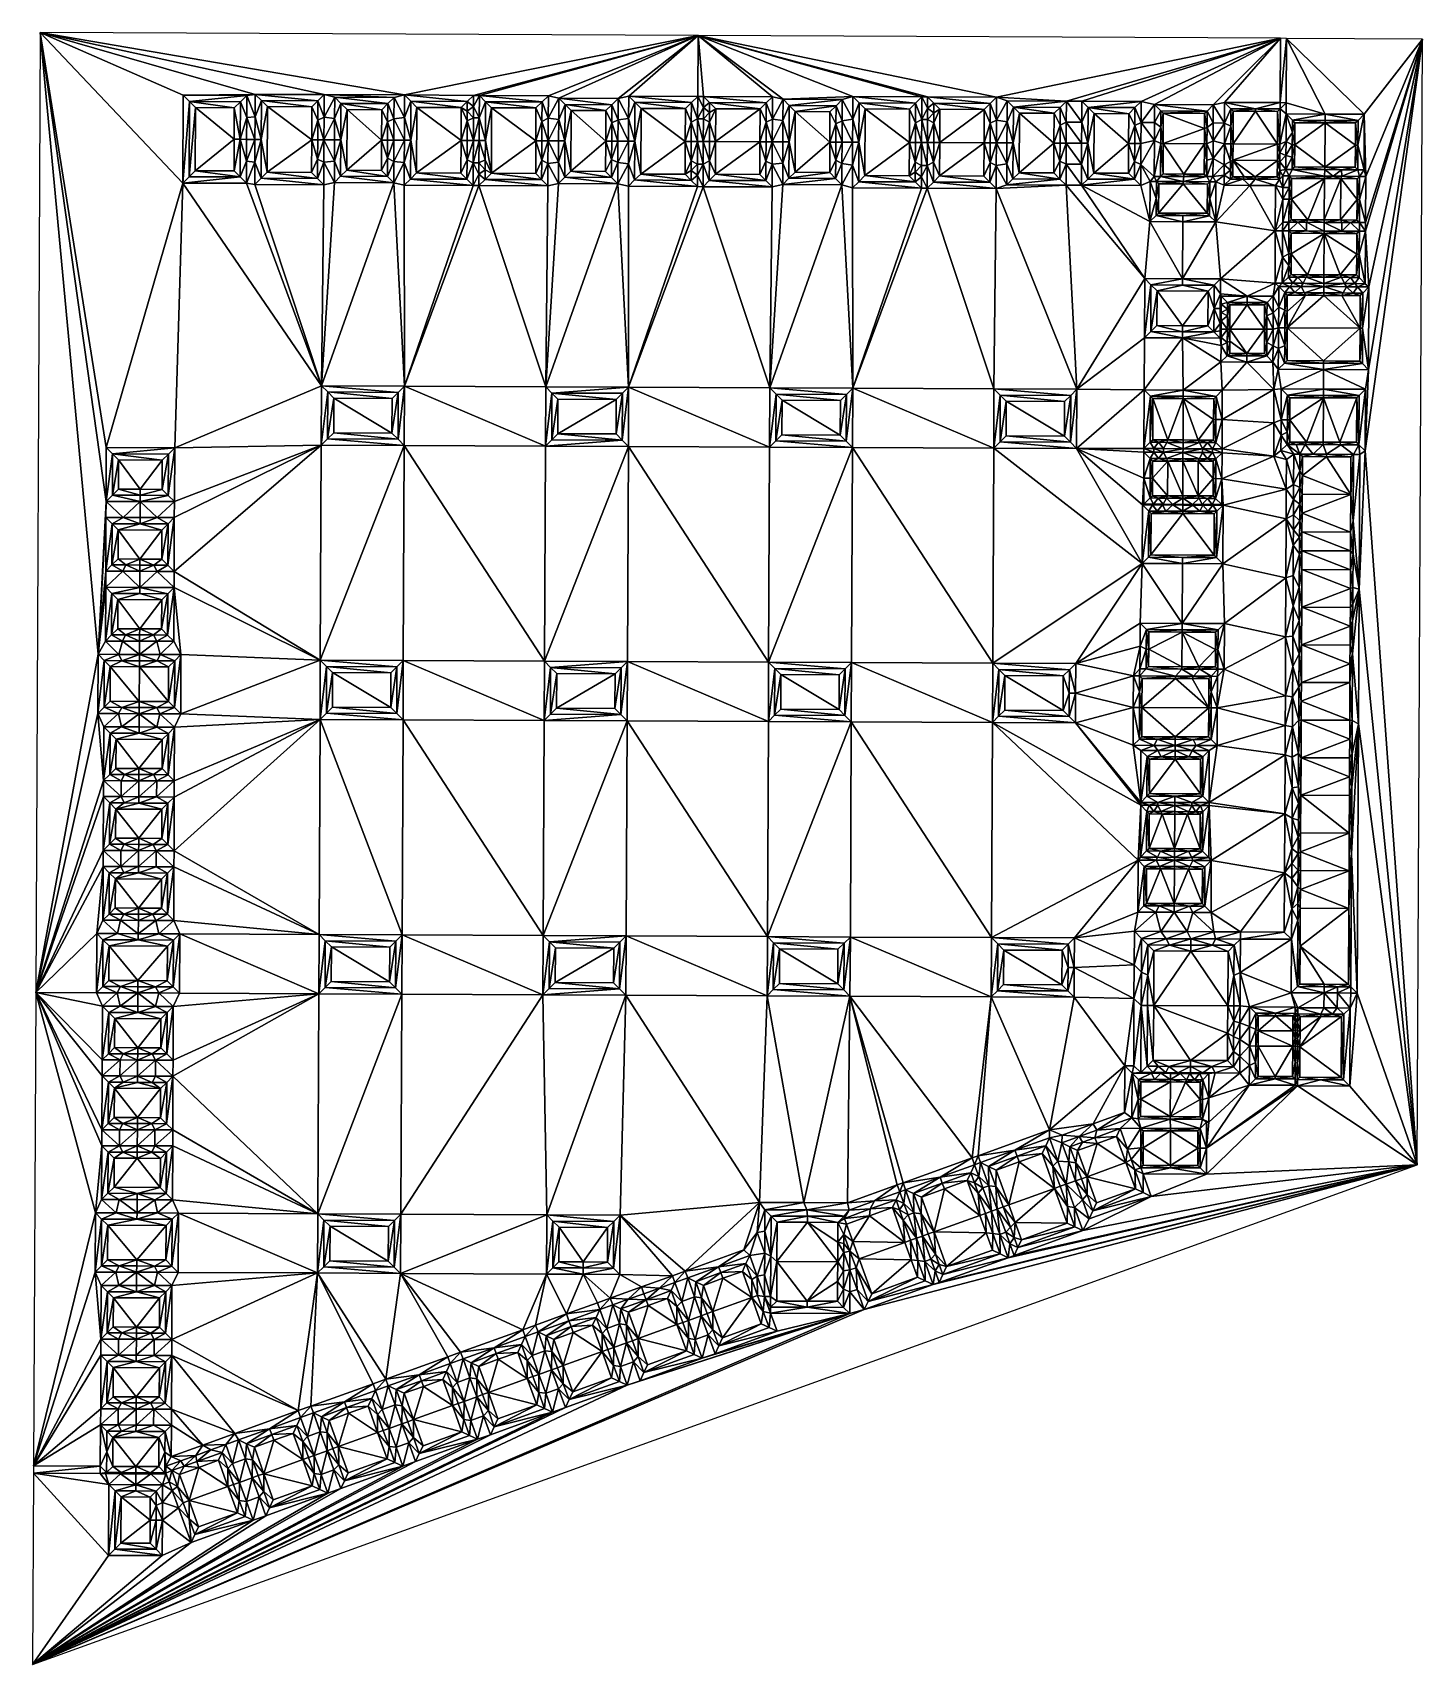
# Model space of a CAD drawing. Header units: metres. Extents: x 241585 to 241700, y 1156640 to 1156774.
import ezdxf

# ---------------------------------------------------------------- set-up
doc = ezdxf.new("R2010")
doc.units = ezdxf.units.M
doc.layers.add('_UITGRAVING UNIT 6', color=7, linetype='Continuous')

msp = doc.modelspace()

# ---------------------------------------------------------------- linework, layer by layer
at = {"layer": '_UITGRAVING UNIT 6', "color": 3, "true_color": 0x00ff00}
for points in [[(241585.85, 1156774.04, 29.43), (241585.48, 1156694.98, 29.43), (241590.61, 1156722.84, 29.43)], [(241597.59, 1156761.65, 29.43), (241585.85, 1156774.04, 29.43), (241591.29, 1156739.86, 29.43)], [(241585.85, 1156774.04, 29.43), (241603.55, 1156768.95, 29.43), (241609.23, 1156768.93, 29.43)], [(241585.85, 1156774.04, 29.43), (241609.23, 1156768.93, 29.43), (241615.85, 1156768.9, 29.43)], [(241597.62, 1156768.88, 29.43), (241585.85, 1156774.04, 29.43), (241597.59, 1156761.65, 29.43)], [(241603.55, 1156768.95, 29.43), (241585.85, 1156774.04, 29.43), (241597.62, 1156768.88, 29.43)], [(241640, 1156773.79, 29.43), (241585.85, 1156774.04, 29.43), (241615.85, 1156768.9, 29.43)], [(241585.85, 1156774.04, 29.43), (241590.61, 1156722.84, 29.43), (241591.27, 1156735.43, 29.43)], [(241585.85, 1156774.04, 29.43), (241591.27, 1156735.43, 29.43), (241591.29, 1156739.86, 29.43)], [(241640, 1156773.79, 29.43), (241615.85, 1156768.9, 29.43), (241621.53, 1156768.87, 29.43)], [(241640, 1156773.79, 29.43), (241621.53, 1156768.87, 29.43), (241622, 1156768.87, 29.43)], [(241640, 1156773.79, 29.43), (241622, 1156768.87, 29.43), (241627.68, 1156768.84, 29.43)], [(241640, 1156773.79, 29.43), (241627.68, 1156768.84, 29.43), (241628.55, 1156768.64, 29.43)], [(241640, 1156773.79, 29.43), (241628.55, 1156768.64, 29.43), (241633.43, 1156768.62, 29.43)], [(241640, 1156773.79, 29.43), (241633.43, 1156768.62, 29.43), (241634.3, 1156768.81, 29.43)], [(241639.98, 1156768.79, 29.43), (241640, 1156773.79, 29.43), (241634.3, 1156768.81, 29.43)], [(241640.45, 1156768.78, 29.43), (241640, 1156773.79, 29.43), (241639.98, 1156768.79, 29.43)], [(241687.94, 1156773.57, 29.43), (241640, 1156773.79, 29.43), (241664.58, 1156768.72, 29.43)], [(241640, 1156773.79, 29.43), (241658.43, 1156768.75, 29.43), (241658.9, 1156768.75, 29.43)], [(241640, 1156773.79, 29.43), (241652.75, 1156768.78, 29.43), (241658.43, 1156768.75, 29.43)], [(241640, 1156773.79, 29.43), (241646.13, 1156768.76, 29.43), (241647, 1156768.55, 29.43)], [(241640, 1156773.79, 29.43), (241658.9, 1156768.75, 29.43), (241664.58, 1156768.72, 29.43)], [(241646.13, 1156768.76, 29.43), (241640, 1156773.79, 29.43), (241640.45, 1156768.78, 29.43)], [(241640, 1156773.79, 29.43), (241647, 1156768.55, 29.43), (241652.75, 1156768.78, 29.43)], [(241687.94, 1156773.57, 29.43), (241664.58, 1156768.72, 29.43), (241670.33, 1156768.4, 29.43)], [(241687.94, 1156773.57, 29.43), (241670.33, 1156768.4, 29.43), (241671.6, 1156768.39, 29.43)], [(241687.94, 1156773.57, 29.43), (241671.6, 1156768.39, 29.43), (241676.48, 1156768.37, 29.43)], [(241687.94, 1156773.57, 29.43), (241676.48, 1156768.37, 29.43), (241677.59, 1156768.11, 29.43)], [(241682.42, 1156768.09, 29.43), (241687.94, 1156773.57, 29.43), (241677.59, 1156768.11, 29.43)], [(241687.94, 1156773.57, 29.43), (241682.42, 1156768.09, 29.43), (241683.35, 1156768.29, 29.43)], [(241687.94, 1156773.57, 29.43), (241683.35, 1156768.29, 29.43), (241687.91, 1156768.27, 29.43)], [(241688.45, 1156773.56, 28.23), (241687.94, 1156773.57, 29.43), (241687.91, 1156768.27, 29.43)], [(241688.45, 1156773.56, 28.23), (241687.91, 1156768.27, 29.43), (241688.42, 1156768.26, 28.23)], [(241688.45, 1156773.56, 28.23), (241688.42, 1156768.26, 28.23), (241691.63, 1156767.32, 28.23)], [(241699.63, 1156773.51, 28.23), (241688.45, 1156773.56, 28.23), (241694.85, 1156767.31, 28.23)], [(241694.85, 1156767.31, 28.23), (241688.45, 1156773.56, 28.23), (241691.63, 1156767.32, 28.23)], [(241694.97, 1156762.2, 28.23), (241699.63, 1156773.51, 28.23), (241694.85, 1156767.31, 28.23)], [(241699.2, 1156680.78, 28.23), (241699.63, 1156773.51, 28.23), (241694.92, 1156739.58, 28.23)], [(241699.63, 1156773.51, 28.23), (241695.2, 1156746.27, 28.23), (241694.92, 1156739.58, 28.23)], [(241694.95, 1156757.68, 28.23), (241699.63, 1156773.51, 28.23), (241694.96, 1156758.4, 28.23)], [(241699.63, 1156773.51, 28.23), (241694.95, 1156757.68, 28.23), (241695.23, 1156753.1, 28.23)], [(241699.63, 1156773.51, 28.23), (241694.97, 1156762.2, 28.23), (241694.96, 1156758.4, 28.23)], [(241695.2, 1156746.27, 28.23), (241699.63, 1156773.51, 28.23), (241695.23, 1156753.1, 28.23)], [(241597.62, 1156768.88, 29.43), (241597.59, 1156761.65, 29.43), (241598.14, 1156768.36, 28.4)], [(241598.14, 1156768.36, 28.4), (241597.59, 1156761.65, 29.43), (241598.11, 1156762.16, 28.4)], [(241602.85, 1156768.86, 29.43), (241603.55, 1156768.95, 29.43), (241597.62, 1156768.88, 29.43)], [(241602.85, 1156768.86, 29.43), (241597.62, 1156768.88, 29.43), (241598.14, 1156768.36, 28.4)], [(241598.63, 1156767.86, 28.4), (241598.14, 1156768.36, 28.4), (241598.11, 1156762.16, 28.4)], [(241602.85, 1156768.86, 29.43), (241598.14, 1156768.36, 28.4), (241602.34, 1156768.35, 28.4)], [(241598.14, 1156768.36, 28.4), (241601.83, 1156767.85, 28.4), (241602.34, 1156768.35, 28.4)], [(241598.63, 1156767.86, 28.4), (241601.83, 1156767.85, 28.4), (241598.14, 1156768.36, 28.4)], [(241601.83, 1156767.85, 28.4), (241602.32, 1156765.25, 28.4), (241602.34, 1156768.35, 28.4)], [(241602.85, 1156767.05, 29.43), (241602.34, 1156768.35, 28.4), (241602.32, 1156765.25, 28.4)], [(241602.34, 1156768.35, 28.4), (241602.85, 1156767.05, 29.43), (241602.85, 1156768.86, 29.43)], [(241602.85, 1156768.86, 29.43), (241603.54, 1156767.1, 29.43), (241603.55, 1156768.95, 29.43)], [(241603.54, 1156767.1, 29.43), (241602.85, 1156768.86, 29.43), (241602.85, 1156767.05, 29.43)], [(241604.06, 1156768.44, 28.4), (241603.55, 1156768.95, 29.43), (241603.54, 1156767.1, 29.43)], [(241603.54, 1156767.1, 29.43), (241604.05, 1156765.24, 28.4), (241604.06, 1156768.44, 28.4)], [(241603.55, 1156768.95, 29.43), (241604.06, 1156768.44, 28.4), (241608.71, 1156768.42, 28.4)], [(241609.23, 1156768.93, 29.43), (241603.55, 1156768.95, 29.43), (241608.71, 1156768.42, 28.4)], [(241604.56, 1156767.94, 28.4), (241604.06, 1156768.44, 28.4), (241604.05, 1156765.24, 28.4)], [(241608.71, 1156768.42, 28.4), (241604.06, 1156768.44, 28.4), (241608.21, 1156767.92, 28.4)], [(241604.06, 1156768.44, 28.4), (241604.56, 1156767.94, 28.4), (241608.21, 1156767.92, 28.4)], [(241608.21, 1156767.92, 28.4), (241608.71, 1156766.82, 28.4), (241608.71, 1156768.42, 28.4)], [(241608.71, 1156768.42, 28.4), (241609.22, 1156767.07, 29.43), (241609.23, 1156768.93, 29.43)], [(241609.22, 1156767.07, 29.43), (241608.71, 1156768.42, 28.4), (241608.71, 1156766.82, 28.4)], [(241610.1, 1156768.72, 29.43), (241609.23, 1156768.93, 29.43), (241609.22, 1156767.07, 29.43)], [(241609.22, 1156767.07, 29.43), (241610.09, 1156766.97, 29.43), (241610.1, 1156768.72, 29.43)], [(241609.23, 1156768.93, 29.43), (241610.1, 1156768.72, 29.43), (241614.98, 1156768.7, 29.43)], [(241609.23, 1156768.93, 29.43), (241614.98, 1156768.7, 29.43), (241615.85, 1156768.9, 29.43)], [(241610.61, 1156768.21, 28.4), (241610.1, 1156768.72, 29.43), (241610.09, 1156766.97, 29.43)], [(241614.98, 1156768.7, 29.43), (241610.1, 1156768.72, 29.43), (241614.46, 1156768.19, 28.4)], [(241610.1, 1156768.72, 29.43), (241610.61, 1156768.21, 28.4), (241614.46, 1156768.19, 28.4)], [(241614.46, 1156768.19, 28.4), (241614.97, 1156766.94, 29.43), (241614.98, 1156768.7, 29.43)], [(241615.84, 1156767.04, 29.43), (241614.98, 1156768.7, 29.43), (241614.97, 1156766.94, 29.43)], [(241614.98, 1156768.7, 29.43), (241615.84, 1156767.04, 29.43), (241615.85, 1156768.9, 29.43)], [(241616.36, 1156768.38, 28.4), (241615.85, 1156768.9, 29.43), (241615.84, 1156767.04, 29.43)], [(241615.84, 1156767.04, 29.43), (241616.35, 1156765.18, 28.4), (241616.36, 1156768.38, 28.4)], [(241621.53, 1156768.87, 29.43), (241615.85, 1156768.9, 29.43), (241621.01, 1156768.36, 28.4)], [(241615.85, 1156768.9, 29.43), (241616.36, 1156768.38, 28.4), (241621.01, 1156768.36, 28.4)], [(241616.86, 1156767.88, 28.4), (241616.36, 1156768.38, 28.4), (241616.35, 1156765.18, 28.4)], [(241616.36, 1156768.38, 28.4), (241620.51, 1156767.86, 28.4), (241621.01, 1156768.36, 28.4)], [(241616.86, 1156767.88, 28.4), (241620.51, 1156767.86, 28.4), (241616.36, 1156768.38, 28.4)], [(241621.01, 1156768.36, 28.4), (241620.51, 1156767.86, 28.4), (241621.01, 1156767.56, 28.4)], [(241621.53, 1156768.87, 29.43), (241621.01, 1156768.36, 28.4), (241621.53, 1156767.94, 29.43)], [(241621.53, 1156767.94, 29.43), (241621.01, 1156768.36, 28.4), (241621.01, 1156767.56, 28.4)], [(241622, 1156768.87, 29.43), (241621.53, 1156768.87, 29.43), (241621.53, 1156767.94, 29.43)], [(241621.53, 1156767.94, 29.43), (241621.99, 1156767.01, 29.43), (241622, 1156768.87, 29.43)], [(241622.51, 1156768.35, 28.4), (241622, 1156768.87, 29.43), (241621.99, 1156767.01, 29.43)], [(241621.99, 1156767.01, 29.43), (241622.5, 1156765.15, 28.4), (241622.51, 1156768.35, 28.4)], [(241627.68, 1156768.84, 29.43), (241622, 1156768.87, 29.43), (241627.16, 1156768.33, 28.4)], [(241622, 1156768.87, 29.43), (241622.51, 1156768.35, 28.4), (241627.16, 1156768.33, 28.4)], [(241623.01, 1156767.85, 28.4), (241622.51, 1156768.35, 28.4), (241622.5, 1156765.15, 28.4)], [(241622.51, 1156768.35, 28.4), (241626.66, 1156767.83, 28.4), (241627.16, 1156768.33, 28.4)], [(241623.01, 1156767.85, 28.4), (241626.66, 1156767.83, 28.4), (241622.51, 1156768.35, 28.4)], [(241626.66, 1156767.83, 28.4), (241627.15, 1156766.73, 28.4), (241627.16, 1156768.33, 28.4)], [(241627.67, 1156766.99, 29.43), (241627.16, 1156768.33, 28.4), (241627.15, 1156766.73, 28.4)], [(241627.16, 1156768.33, 28.4), (241627.67, 1156766.99, 29.43), (241627.68, 1156768.84, 29.43)], [(241628.55, 1156768.64, 29.43), (241627.68, 1156768.84, 29.43), (241627.67, 1156766.99, 29.43)], [(241627.67, 1156766.99, 29.43), (241628.54, 1156766.88, 29.43), (241628.55, 1156768.64, 29.43)], [(241629.06, 1156768.12, 28.4), (241628.55, 1156768.64, 29.43), (241628.54, 1156766.88, 29.43)], [(241633.43, 1156768.62, 29.43), (241628.55, 1156768.64, 29.43), (241632.91, 1156768.1, 28.4)], [(241628.55, 1156768.64, 29.43), (241629.06, 1156768.12, 28.4), (241632.91, 1156768.1, 28.4)], [(241632.91, 1156768.1, 28.4), (241633.42, 1156766.86, 29.43), (241633.43, 1156768.62, 29.43)], [(241634.29, 1156766.96, 29.43), (241633.43, 1156768.62, 29.43), (241633.42, 1156766.86, 29.43)], [(241633.43, 1156768.62, 29.43), (241634.29, 1156766.96, 29.43), (241634.3, 1156768.81, 29.43)], [(241634.81, 1156768.3, 28.4), (241634.3, 1156768.81, 29.43), (241634.29, 1156766.96, 29.43)], [(241639.98, 1156768.79, 29.43), (241634.3, 1156768.81, 29.43), (241639.46, 1156768.27, 28.4)], [(241634.3, 1156768.81, 29.43), (241634.81, 1156768.3, 28.4), (241639.46, 1156768.27, 28.4)], [(241639.46, 1156768.27, 28.4), (241639.97, 1156766.93, 29.43), (241639.98, 1156768.79, 29.43)], [(241640.45, 1156767.86, 29.43), (241639.98, 1156768.79, 29.43), (241639.97, 1156766.93, 29.43)], [(241640.45, 1156768.78, 29.43), (241639.98, 1156768.79, 29.43), (241640.45, 1156767.86, 29.43)], [(241646.13, 1156768.76, 29.43), (241640.45, 1156768.78, 29.43), (241645.61, 1156768.25, 28.4)], [(241640.45, 1156768.78, 29.43), (241640.96, 1156768.27, 28.4), (241645.61, 1156768.25, 28.4)], [(241640.96, 1156768.27, 28.4), (241640.45, 1156768.78, 29.43), (241640.45, 1156767.86, 29.43)], [(241645.61, 1156768.25, 28.4), (241646.12, 1156766.9, 29.43), (241646.13, 1156768.76, 29.43)], [(241647, 1156768.55, 29.43), (241646.13, 1156768.76, 29.43), (241646.12, 1156766.9, 29.43)], [(241646.12, 1156766.9, 29.43), (241646.99, 1156766.8, 29.43), (241647, 1156768.55, 29.43)], [(241647.51, 1156768.04, 28.4), (241647, 1156768.55, 29.43), (241646.99, 1156766.8, 29.43)], [(241647, 1156768.55, 29.43), (241651.88, 1156768.53, 29.43), (241652.75, 1156768.78, 29.43)], [(241651.88, 1156768.53, 29.43), (241647, 1156768.55, 29.43), (241647.51, 1156768.04, 28.4)], [(241651.88, 1156768.53, 29.43), (241647.51, 1156768.04, 28.4), (241651.36, 1156768.02, 28.4)], [(241651.36, 1156768.02, 28.4), (241651.87, 1156766.77, 29.43), (241651.88, 1156768.53, 29.43)], [(241652.74, 1156766.9, 29.43), (241651.88, 1156768.53, 29.43), (241651.87, 1156766.77, 29.43)], [(241651.88, 1156768.53, 29.43), (241652.74, 1156766.9, 29.43), (241652.75, 1156768.78, 29.43)], [(241653.26, 1156768.26, 28.4), (241652.75, 1156768.78, 29.43), (241652.74, 1156766.9, 29.43)], [(241658.43, 1156768.75, 29.43), (241652.75, 1156768.78, 29.43), (241657.91, 1156768.24, 28.4)], [(241652.75, 1156768.78, 29.43), (241653.26, 1156768.26, 28.4), (241657.91, 1156768.24, 28.4)], [(241657.91, 1156768.24, 28.4), (241658.42, 1156766.87, 29.43), (241658.43, 1156768.75, 29.43)], [(241658.9, 1156767.81, 29.43), (241658.43, 1156768.75, 29.43), (241658.42, 1156766.87, 29.43)], [(241658.9, 1156768.75, 29.43), (241658.43, 1156768.75, 29.43), (241658.9, 1156767.81, 29.43)], [(241664.58, 1156768.72, 29.43), (241658.9, 1156768.75, 29.43), (241664.06, 1156768.21, 28.4)], [(241658.9, 1156768.75, 29.43), (241659.41, 1156768.23, 28.4), (241664.06, 1156768.21, 28.4)], [(241659.41, 1156768.23, 28.4), (241658.9, 1156768.75, 29.43), (241658.9, 1156767.81, 29.43)], [(241664.06, 1156768.21, 28.4), (241664.57, 1156766.84, 29.43), (241664.58, 1156768.72, 29.43)], [(241665.45, 1156768.42, 29.43), (241664.58, 1156768.72, 29.43), (241664.57, 1156766.84, 29.43)], [(241664.57, 1156766.84, 29.43), (241665.44, 1156766.69, 29.43), (241665.45, 1156768.42, 29.43)], [(241664.58, 1156768.72, 29.43), (241665.45, 1156768.42, 29.43), (241670.33, 1156768.4, 29.43)], [(241665.96, 1156767.9, 28.4), (241665.45, 1156768.42, 29.43), (241665.44, 1156766.69, 29.43)], [(241670.33, 1156768.4, 29.43), (241665.45, 1156768.42, 29.43), (241665.96, 1156767.9, 28.4)], [(241670.33, 1156768.4, 29.43), (241665.96, 1156767.9, 28.4), (241669.81, 1156767.88, 28.4)], [(241670.33, 1156768.4, 29.43), (241669.81, 1156767.88, 28.4), (241670.32, 1156766.66, 29.43)], [(241671.59, 1156766.66, 29.43), (241670.33, 1156768.4, 29.43), (241670.32, 1156766.66, 29.43)], [(241671.6, 1156768.39, 29.43), (241670.33, 1156768.4, 29.43), (241671.59, 1156766.66, 29.43)], [(241672.11, 1156767.87, 28.4), (241671.6, 1156768.39, 29.43), (241671.59, 1156766.66, 29.43)], [(241676.48, 1156768.37, 29.43), (241671.6, 1156768.39, 29.43), (241672.11, 1156767.87, 28.4)], [(241676.48, 1156768.37, 29.43), (241672.11, 1156767.87, 28.4), (241675.96, 1156767.86, 28.4)], [(241676.48, 1156768.37, 29.43), (241675.96, 1156767.86, 28.4), (241676.47, 1156766.64, 29.43)], [(241677.59, 1156768.11, 29.43), (241676.48, 1156768.37, 29.43), (241676.47, 1156766.64, 29.43)], [(241598.61, 1156762.66, 28.4), (241598.63, 1156767.86, 28.4), (241598.11, 1156762.16, 28.4)], [(241598.63, 1156767.86, 28.4), (241598.61, 1156762.66, 28.4), (241601.82, 1156765.25, 28.4)], [(241601.83, 1156767.85, 28.4), (241598.63, 1156767.86, 28.4), (241601.82, 1156765.25, 28.4)], [(241602.32, 1156765.25, 28.4), (241601.83, 1156767.85, 28.4), (241601.82, 1156765.25, 28.4)], [(241602.84, 1156765.24, 29.43), (241602.85, 1156767.05, 29.43), (241602.32, 1156765.25, 28.4)], [(241602.85, 1156767.05, 29.43), (241602.84, 1156765.24, 29.43), (241603.53, 1156765.24, 29.43)], [(241602.85, 1156767.05, 29.43), (241603.53, 1156765.24, 29.43), (241603.54, 1156767.1, 29.43)], [(241603.53, 1156765.24, 29.43), (241604.05, 1156765.24, 28.4), (241603.54, 1156767.1, 29.43)], [(241604.05, 1156765.24, 28.4), (241604.54, 1156762.54, 28.4), (241604.56, 1156767.94, 28.4)], [(241608.2, 1156765.22, 28.4), (241604.56, 1156767.94, 28.4), (241604.54, 1156762.54, 28.4)], [(241608.21, 1156767.92, 28.4), (241604.56, 1156767.94, 28.4), (241608.2, 1156765.22, 28.4)], [(241608.21, 1156767.92, 28.4), (241608.2, 1156765.22, 28.4), (241608.71, 1156766.82, 28.4)], [(241609.21, 1156765.21, 29.43), (241609.22, 1156767.07, 29.43), (241608.71, 1156766.82, 28.4)], [(241609.22, 1156767.07, 29.43), (241609.21, 1156765.21, 29.43), (241610.09, 1156766.97, 29.43)], [(241610.09, 1156766.97, 29.43), (241610.6, 1156765.21, 28.4), (241610.61, 1156768.21, 28.4)], [(241611.11, 1156767.7, 28.4), (241610.61, 1156768.21, 28.4), (241610.6, 1156765.21, 28.4)], [(241610.6, 1156765.21, 28.4), (241611.09, 1156762.71, 28.4), (241611.11, 1156767.7, 28.4)], [(241610.61, 1156768.21, 28.4), (241613.96, 1156767.69, 28.4), (241614.46, 1156768.19, 28.4)], [(241611.11, 1156767.7, 28.4), (241613.96, 1156767.69, 28.4), (241610.61, 1156768.21, 28.4)], [(241613.95, 1156765.19, 28.4), (241611.11, 1156767.7, 28.4), (241611.09, 1156762.71, 28.4)], [(241613.96, 1156767.69, 28.4), (241611.11, 1156767.7, 28.4), (241613.95, 1156765.19, 28.4)], [(241613.96, 1156767.69, 28.4), (241613.95, 1156765.19, 28.4), (241614.45, 1156766.69, 28.4)], [(241613.96, 1156767.69, 28.4), (241614.45, 1156766.69, 28.4), (241614.46, 1156768.19, 28.4)], [(241614.97, 1156766.94, 29.43), (241614.46, 1156768.19, 28.4), (241614.45, 1156766.69, 28.4)], [(241615.83, 1156765.18, 29.43), (241615.84, 1156767.04, 29.43), (241614.97, 1156766.94, 29.43)], [(241615.83, 1156765.18, 29.43), (241616.35, 1156765.18, 28.4), (241615.84, 1156767.04, 29.43)], [(241616.35, 1156765.18, 28.4), (241616.84, 1156762.48, 28.4), (241616.86, 1156767.88, 28.4)], [(241620.5, 1156765.16, 28.4), (241616.86, 1156767.88, 28.4), (241616.84, 1156762.48, 28.4)], [(241620.51, 1156767.86, 28.4), (241616.86, 1156767.88, 28.4), (241620.5, 1156765.16, 28.4)], [(241621.01, 1156766.76, 28.4), (241620.51, 1156767.86, 28.4), (241620.5, 1156765.16, 28.4)], [(241620.51, 1156767.86, 28.4), (241621.01, 1156766.76, 28.4), (241621.01, 1156767.56, 28.4)], [(241621.52, 1156767.01, 29.43), (241621.53, 1156767.94, 29.43), (241621.01, 1156767.56, 28.4)], [(241621.01, 1156766.76, 28.4), (241621.52, 1156767.01, 29.43), (241621.01, 1156767.56, 28.4)], [(241621.01, 1156766.76, 28.4), (241621.51, 1156765.16, 29.43), (241621.52, 1156767.01, 29.43)], [(241621.52, 1156767.01, 29.43), (241621.51, 1156765.16, 29.43), (241621.99, 1156767.01, 29.43)], [(241621.51, 1156765.16, 29.43), (241621.98, 1156765.15, 29.43), (241621.99, 1156767.01, 29.43)], [(241621.53, 1156767.94, 29.43), (241621.52, 1156767.01, 29.43), (241621.99, 1156767.01, 29.43)], [(241621.98, 1156765.15, 29.43), (241622.5, 1156765.15, 28.4), (241621.99, 1156767.01, 29.43)], [(241622.5, 1156765.15, 28.4), (241622.99, 1156762.45, 28.4), (241623.01, 1156767.85, 28.4)], [(241626.65, 1156765.13, 28.4), (241623.01, 1156767.85, 28.4), (241622.99, 1156762.45, 28.4)], [(241626.66, 1156767.83, 28.4), (241623.01, 1156767.85, 28.4), (241626.65, 1156765.13, 28.4)], [(241626.66, 1156767.83, 28.4), (241626.65, 1156765.13, 28.4), (241627.15, 1156766.73, 28.4)], [(241627.66, 1156765.13, 29.43), (241627.67, 1156766.99, 29.43), (241627.15, 1156766.73, 28.4)], [(241627.67, 1156766.99, 29.43), (241627.66, 1156765.13, 29.43), (241628.54, 1156766.88, 29.43)], [(241628.54, 1156766.88, 29.43), (241629.05, 1156765.12, 28.4), (241629.06, 1156768.12, 28.4)], [(241629.56, 1156767.62, 28.4), (241629.06, 1156768.12, 28.4), (241629.05, 1156765.12, 28.4)], [(241629.05, 1156765.12, 28.4), (241629.54, 1156762.62, 28.4), (241629.56, 1156767.62, 28.4)], [(241629.06, 1156768.12, 28.4), (241632.41, 1156767.61, 28.4), (241632.91, 1156768.1, 28.4)], [(241629.56, 1156767.62, 28.4), (241632.41, 1156767.61, 28.4), (241629.06, 1156768.12, 28.4)], [(241632.4, 1156765.11, 28.4), (241629.56, 1156767.62, 28.4), (241629.54, 1156762.62, 28.4)], [(241632.41, 1156767.61, 28.4), (241629.56, 1156767.62, 28.4), (241632.4, 1156765.11, 28.4)], [(241632.41, 1156767.61, 28.4), (241632.4, 1156765.11, 28.4), (241632.9, 1156766.6, 28.4)], [(241632.41, 1156767.61, 28.4), (241632.9, 1156766.6, 28.4), (241632.91, 1156768.1, 28.4)], [(241633.42, 1156766.86, 29.43), (241632.91, 1156768.1, 28.4), (241632.9, 1156766.6, 28.4)], [(241634.29, 1156766.96, 29.43), (241634.8, 1156765.1, 28.4), (241634.81, 1156768.3, 28.4)], [(241635.31, 1156767.79, 28.4), (241634.81, 1156768.3, 28.4), (241634.8, 1156765.1, 28.4)], [(241634.8, 1156765.1, 28.4), (241635.29, 1156762.39, 28.4), (241635.31, 1156767.79, 28.4)], [(241635.31, 1156767.79, 28.4), (241638.96, 1156767.78, 28.4), (241634.81, 1156768.3, 28.4)], [(241634.81, 1156768.3, 28.4), (241638.96, 1156767.78, 28.4), (241639.46, 1156768.27, 28.4)], [(241638.95, 1156765.08, 28.4), (241635.31, 1156767.79, 28.4), (241635.29, 1156762.39, 28.4)], [(241638.96, 1156767.78, 28.4), (241635.31, 1156767.79, 28.4), (241638.95, 1156765.08, 28.4)], [(241638.96, 1156767.78, 28.4), (241638.95, 1156765.08, 28.4), (241639.45, 1156766.67, 28.4)], [(241638.96, 1156767.78, 28.4), (241639.45, 1156766.67, 28.4), (241639.46, 1156768.27, 28.4)], [(241639.97, 1156766.93, 29.43), (241639.46, 1156768.27, 28.4), (241639.45, 1156766.67, 28.4)], [(241639.97, 1156766.93, 29.43), (241640.44, 1156766.93, 29.43), (241640.45, 1156767.86, 29.43)], [(241640.45, 1156767.86, 29.43), (241640.44, 1156766.93, 29.43), (241640.96, 1156767.47, 28.4)], [(241640.44, 1156766.93, 29.43), (241640.95, 1156766.67, 28.4), (241640.96, 1156767.47, 28.4)], [(241640.96, 1156768.27, 28.4), (241640.45, 1156767.86, 29.43), (241640.96, 1156767.47, 28.4)], [(241640.95, 1156766.67, 28.4), (241641.46, 1156767.77, 28.4), (241640.96, 1156767.47, 28.4)], [(241641.46, 1156767.77, 28.4), (241640.95, 1156766.67, 28.4), (241641.45, 1156765.07, 28.4)], [(241640.96, 1156768.27, 28.4), (241645.11, 1156767.75, 28.4), (241645.61, 1156768.25, 28.4)], [(241641.46, 1156767.77, 28.4), (241645.11, 1156767.75, 28.4), (241640.96, 1156768.27, 28.4)], [(241641.46, 1156767.77, 28.4), (241640.96, 1156768.27, 28.4), (241640.96, 1156767.47, 28.4)], [(241645.11, 1156767.75, 28.4), (241641.46, 1156767.77, 28.4), (241641.45, 1156765.07, 28.4)], [(241645.1, 1156765.05, 28.4), (241645.11, 1156767.75, 28.4), (241641.45, 1156765.07, 28.4)], [(241645.11, 1156767.75, 28.4), (241645.1, 1156765.05, 28.4), (241645.6, 1156766.65, 28.4)], [(241645.11, 1156767.75, 28.4), (241645.6, 1156766.65, 28.4), (241645.61, 1156768.25, 28.4)], [(241646.12, 1156766.9, 29.43), (241645.61, 1156768.25, 28.4), (241645.6, 1156766.65, 28.4)], [(241646.99, 1156766.8, 29.43), (241647.5, 1156765.04, 28.4), (241647.51, 1156768.04, 28.4)], [(241648.01, 1156767.54, 28.4), (241647.51, 1156768.04, 28.4), (241647.5, 1156765.04, 28.4)], [(241647.5, 1156765.04, 28.4), (241647.99, 1156762.54, 28.4), (241648.01, 1156767.54, 28.4)], [(241647.51, 1156768.04, 28.4), (241648.01, 1156767.54, 28.4), (241651.36, 1156768.02, 28.4)], [(241650.85, 1156765.02, 28.4), (241648.01, 1156767.54, 28.4), (241647.99, 1156762.54, 28.4)], [(241648.01, 1156767.54, 28.4), (241650.86, 1156767.52, 28.4), (241651.36, 1156768.02, 28.4)], [(241650.86, 1156767.52, 28.4), (241648.01, 1156767.54, 28.4), (241650.85, 1156765.02, 28.4)], [(241650.86, 1156767.52, 28.4), (241650.85, 1156765.02, 28.4), (241651.35, 1156766.52, 28.4)], [(241650.86, 1156767.52, 28.4), (241651.35, 1156766.52, 28.4), (241651.36, 1156768.02, 28.4)], [(241651.87, 1156766.77, 29.43), (241651.36, 1156768.02, 28.4), (241651.35, 1156766.52, 28.4)], [(241652.74, 1156766.9, 29.43), (241653.25, 1156765.01, 28.4), (241653.26, 1156768.26, 28.4)], [(241653.76, 1156767.76, 28.4), (241653.26, 1156768.26, 28.4), (241653.25, 1156765.01, 28.4)], [(241653.25, 1156765.01, 28.4), (241653.73, 1156762.26, 28.4), (241653.76, 1156767.76, 28.4)], [(241653.26, 1156768.26, 28.4), (241657.41, 1156767.74, 28.4), (241657.91, 1156768.24, 28.4)], [(241653.76, 1156767.76, 28.4), (241657.41, 1156767.74, 28.4), (241653.26, 1156768.26, 28.4)], [(241657.4, 1156764.99, 28.4), (241653.76, 1156767.76, 28.4), (241653.73, 1156762.26, 28.4)], [(241657.41, 1156767.74, 28.4), (241653.76, 1156767.76, 28.4), (241657.4, 1156764.99, 28.4)], [(241657.41, 1156767.74, 28.4), (241657.4, 1156764.99, 28.4), (241657.9, 1156766.61, 28.4)], [(241657.41, 1156767.74, 28.4), (241657.9, 1156766.61, 28.4), (241657.91, 1156768.24, 28.4)], [(241658.42, 1156766.87, 29.43), (241657.91, 1156768.24, 28.4), (241657.9, 1156766.61, 28.4)], [(241658.42, 1156766.87, 29.43), (241658.89, 1156766.87, 29.43), (241658.9, 1156767.81, 29.43)], [(241658.9, 1156767.81, 29.43), (241658.89, 1156766.87, 29.43), (241659.41, 1156767.42, 28.4)], [(241658.89, 1156766.87, 29.43), (241659.4, 1156766.61, 28.4), (241659.41, 1156767.42, 28.4)], [(241659.41, 1156768.23, 28.4), (241658.9, 1156767.81, 29.43), (241659.41, 1156767.42, 28.4)], [(241659.4, 1156766.61, 28.4), (241659.91, 1156767.73, 28.4), (241659.41, 1156767.42, 28.4)], [(241659.91, 1156767.73, 28.4), (241659.4, 1156766.61, 28.4), (241659.9, 1156764.98, 28.4)], [(241659.41, 1156768.23, 28.4), (241663.56, 1156767.71, 28.4), (241664.06, 1156768.21, 28.4)], [(241659.91, 1156767.73, 28.4), (241663.56, 1156767.71, 28.4), (241659.41, 1156768.23, 28.4)], [(241659.91, 1156767.73, 28.4), (241659.41, 1156768.23, 28.4), (241659.41, 1156767.42, 28.4)], [(241663.56, 1156767.71, 28.4), (241659.91, 1156767.73, 28.4), (241659.9, 1156764.98, 28.4)], [(241663.55, 1156764.96, 28.4), (241663.56, 1156767.71, 28.4), (241659.9, 1156764.98, 28.4)], [(241663.56, 1156767.71, 28.4), (241663.55, 1156764.96, 28.4), (241664.05, 1156766.59, 28.4)], [(241663.56, 1156767.71, 28.4), (241664.05, 1156766.59, 28.4), (241664.06, 1156768.21, 28.4)], [(241664.57, 1156766.84, 29.43), (241664.06, 1156768.21, 28.4), (241664.05, 1156766.59, 28.4)], [(241665.44, 1156766.69, 29.43), (241665.95, 1156764.95, 28.4), (241665.96, 1156767.9, 28.4)], [(241666.46, 1156767.4, 28.4), (241665.96, 1156767.9, 28.4), (241665.95, 1156764.95, 28.4)], [(241665.95, 1156764.95, 28.4), (241666.44, 1156762.5, 28.4), (241666.46, 1156767.4, 28.4)], [(241665.96, 1156767.9, 28.4), (241669.31, 1156767.39, 28.4), (241669.81, 1156767.88, 28.4)], [(241666.46, 1156767.4, 28.4), (241669.31, 1156767.39, 28.4), (241665.96, 1156767.9, 28.4)], [(241669.3, 1156764.94, 28.4), (241666.46, 1156767.4, 28.4), (241666.44, 1156762.5, 28.4)], [(241669.31, 1156767.39, 28.4), (241666.46, 1156767.4, 28.4), (241669.3, 1156764.94, 28.4)], [(241669.31, 1156767.39, 28.4), (241669.3, 1156764.94, 28.4), (241669.8, 1156766.41, 28.4)], [(241669.31, 1156767.39, 28.4), (241669.8, 1156766.41, 28.4), (241669.81, 1156767.88, 28.4)], [(241670.32, 1156766.66, 29.43), (241669.81, 1156767.88, 28.4), (241669.8, 1156766.41, 28.4)], [(241671.59, 1156766.66, 29.43), (241672.1, 1156764.92, 28.4), (241672.11, 1156767.87, 28.4)], [(241672.61, 1156767.37, 28.4), (241672.11, 1156767.87, 28.4), (241672.1, 1156764.92, 28.4)], [(241672.1, 1156764.92, 28.4), (241672.59, 1156762.47, 28.4), (241672.61, 1156767.37, 28.4)], [(241672.11, 1156767.87, 28.4), (241672.61, 1156767.37, 28.4), (241675.46, 1156767.36, 28.4)], [(241675.96, 1156767.86, 28.4), (241672.11, 1156767.87, 28.4), (241675.46, 1156767.36, 28.4)], [(241675.45, 1156764.91, 28.4), (241672.61, 1156767.37, 28.4), (241672.59, 1156762.47, 28.4)], [(241675.46, 1156767.36, 28.4), (241672.61, 1156767.37, 28.4), (241675.45, 1156764.91, 28.4)], [(241675.46, 1156767.36, 28.4), (241675.45, 1156764.91, 28.4), (241675.95, 1156766.38, 28.4)], [(241675.46, 1156767.36, 28.4), (241675.95, 1156766.38, 28.4), (241675.96, 1156767.86, 28.4)], [(241676.47, 1156766.64, 29.43), (241675.96, 1156767.86, 28.4), (241675.95, 1156766.38, 28.4)], [(241677.59, 1156768.11, 29.43), (241676.47, 1156766.64, 29.43), (241677.59, 1156766.64, 29.43)], [(241678.1, 1156767.6, 28.4), (241681.9, 1156767.58, 28.4), (241677.59, 1156768.11, 29.43)], [(241681.9, 1156767.58, 28.4), (241682.42, 1156768.09, 29.43), (241677.59, 1156768.11, 29.43)], [(241678.1, 1156767.6, 28.4), (241677.59, 1156768.11, 29.43), (241677.59, 1156766.64, 29.43)], [(241677.59, 1156766.64, 29.43), (241678.1, 1156766.25, 28.4), (241678.1, 1156767.6, 28.4)], [(241678.1, 1156767.6, 28.4), (241678.3, 1156767.4, 28.4), (241681.9, 1156767.58, 28.4)], [(241678.3, 1156767.4, 28.4), (241678.1, 1156767.6, 28.4), (241678.1, 1156766.25, 28.4)], [(241678.1, 1156766.25, 28.4), (241678.29, 1156764.9, 28.4), (241678.3, 1156767.4, 28.4)], [(241681.7, 1156766.13, 28.4), (241678.3, 1156767.4, 28.4), (241678.29, 1156764.9, 28.4)], [(241678.3, 1156767.4, 28.4), (241681.7, 1156767.38, 28.4), (241681.9, 1156767.58, 28.4)], [(241681.7, 1156767.38, 28.4), (241678.3, 1156767.4, 28.4), (241681.7, 1156766.13, 28.4)], [(241681.7, 1156767.38, 28.4), (241681.9, 1156766.23, 28.4), (241681.9, 1156767.58, 28.4)], [(241681.9, 1156766.23, 28.4), (241681.7, 1156767.38, 28.4), (241681.7, 1156766.13, 28.4)], [(241682.42, 1156768.09, 29.43), (241681.9, 1156767.58, 28.4), (241682.42, 1156766.61, 29.43)], [(241682.42, 1156766.61, 29.43), (241681.9, 1156767.58, 28.4), (241681.9, 1156766.23, 28.4)], [(241682.42, 1156768.09, 29.43), (241683.34, 1156766.58, 29.43), (241683.35, 1156768.29, 29.43)], [(241683.34, 1156766.58, 29.43), (241682.42, 1156768.09, 29.43), (241682.42, 1156766.61, 29.43)], [(241683.86, 1156767.77, 28.4), (241683.35, 1156768.29, 29.43), (241683.34, 1156766.58, 29.43)], [(241683.34, 1156766.58, 29.43), (241683.85, 1156766.32, 28.4), (241683.86, 1156767.77, 28.4)], [(241685.89, 1156767.76, 28.4), (241687.91, 1156768.27, 29.43), (241683.35, 1156768.29, 29.43)], [(241683.35, 1156768.29, 29.43), (241683.86, 1156767.77, 28.4), (241685.89, 1156767.76, 28.4)], [(241684.06, 1156767.57, 28.4), (241683.86, 1156767.77, 28.4), (241683.85, 1156766.32, 28.4)], [(241683.85, 1156766.32, 28.4), (241684.05, 1156764.87, 28.4), (241684.06, 1156767.57, 28.4)], [(241683.86, 1156767.77, 28.4), (241684.06, 1156767.57, 28.4), (241685.89, 1156767.76, 28.4)], [(241685.88, 1156767.56, 28.4), (241684.06, 1156767.57, 28.4), (241684.05, 1156764.87, 28.4)], [(241684.05, 1156764.87, 28.4), (241687.7, 1156764.85, 28.4), (241685.88, 1156767.56, 28.4)], [(241685.89, 1156767.76, 28.4), (241684.06, 1156767.57, 28.4), (241685.88, 1156767.56, 28.4)], [(241687.71, 1156767.55, 28.4), (241685.89, 1156767.76, 28.4), (241685.88, 1156767.56, 28.4)], [(241687.7, 1156764.85, 28.4), (241687.71, 1156767.55, 28.4), (241685.88, 1156767.56, 28.4)], [(241687.91, 1156768.27, 29.43), (241685.89, 1156767.76, 28.4), (241687.91, 1156767.75, 28.4)], [(241687.71, 1156767.55, 28.4), (241687.91, 1156767.75, 28.4), (241685.89, 1156767.76, 28.4)], [(241687.9, 1156764.85, 28.4), (241687.71, 1156767.55, 28.4), (241687.7, 1156764.85, 28.4)], [(241687.71, 1156767.55, 28.4), (241687.9, 1156764.85, 28.4), (241687.91, 1156767.75, 28.4)], [(241688.42, 1156767.34, 28.23), (241687.91, 1156767.75, 28.4), (241687.9, 1156764.85, 28.4)], [(241687.9, 1156764.85, 28.4), (241688.41, 1156765.06, 28.23), (241688.42, 1156767.34, 28.23)], [(241687.91, 1156768.27, 29.43), (241687.91, 1156767.75, 28.4), (241688.42, 1156768.26, 28.23)], [(241687.91, 1156767.75, 28.4), (241688.42, 1156767.34, 28.23), (241688.42, 1156768.26, 28.23)], [(241688.93, 1156765.81, 27.2), (241688.42, 1156767.34, 28.23), (241688.41, 1156765.06, 28.23)], [(241688.42, 1156768.26, 28.23), (241688.42, 1156767.34, 28.23), (241691.63, 1156767.32, 28.23)], [(241688.93, 1156766.82, 27.2), (241688.42, 1156767.34, 28.23), (241688.93, 1156765.81, 27.2)], [(241688.93, 1156766.82, 27.2), (241691.63, 1156767.32, 28.23), (241688.42, 1156767.34, 28.23)], [(241691.63, 1156767.32, 28.23), (241688.93, 1156766.82, 27.2), (241691.63, 1156766.81, 27.2)], [(241694.33, 1156766.8, 27.2), (241694.85, 1156767.31, 28.23), (241691.63, 1156767.32, 28.23)], [(241691.63, 1156767.32, 28.23), (241691.63, 1156766.81, 27.2), (241694.33, 1156766.8, 27.2)], [(241694.85, 1156767.31, 28.23), (241694.33, 1156766.8, 27.2), (241694.32, 1156764.77, 27.2)], [(241694.83, 1156762.74, 28.23), (241694.85, 1156767.31, 28.23), (241694.32, 1156764.77, 27.2)], [(241694.83, 1156762.74, 28.23), (241694.97, 1156762.2, 28.23), (241694.85, 1156767.31, 28.23)], [(241608.2, 1156765.22, 28.4), (241608.7, 1156765.22, 28.4), (241608.71, 1156766.82, 28.4)], [(241608.7, 1156765.22, 28.4), (241609.21, 1156765.21, 29.43), (241608.71, 1156766.82, 28.4)], [(241609.21, 1156765.21, 29.43), (241610.08, 1156765.21, 29.43), (241610.09, 1156766.97, 29.43)], [(241610.08, 1156765.21, 29.43), (241610.6, 1156765.21, 28.4), (241610.09, 1156766.97, 29.43)], [(241613.95, 1156765.19, 28.4), (241614.45, 1156765.19, 28.4), (241614.45, 1156766.69, 28.4)], [(241614.96, 1156765.19, 29.43), (241614.97, 1156766.94, 29.43), (241614.45, 1156766.69, 28.4)], [(241614.45, 1156765.19, 28.4), (241614.96, 1156765.19, 29.43), (241614.45, 1156766.69, 28.4)], [(241614.96, 1156765.19, 29.43), (241615.83, 1156765.18, 29.43), (241614.97, 1156766.94, 29.43)], [(241621, 1156765.16, 28.4), (241621.01, 1156766.76, 28.4), (241620.5, 1156765.16, 28.4)], [(241621.01, 1156766.76, 28.4), (241621, 1156765.16, 28.4), (241621.51, 1156765.16, 29.43)], [(241626.65, 1156765.13, 28.4), (241627.15, 1156765.13, 28.4), (241627.15, 1156766.73, 28.4)], [(241627.15, 1156765.13, 28.4), (241627.66, 1156765.13, 29.43), (241627.15, 1156766.73, 28.4)], [(241627.66, 1156765.13, 29.43), (241628.53, 1156765.12, 29.43), (241628.54, 1156766.88, 29.43)], [(241628.53, 1156765.12, 29.43), (241629.05, 1156765.12, 28.4), (241628.54, 1156766.88, 29.43)], [(241632.4, 1156765.11, 28.4), (241632.9, 1156765.1, 28.4), (241632.9, 1156766.6, 28.4)], [(241633.41, 1156765.1, 29.43), (241633.42, 1156766.86, 29.43), (241632.9, 1156766.6, 28.4)], [(241632.9, 1156765.1, 28.4), (241633.41, 1156765.1, 29.43), (241632.9, 1156766.6, 28.4)], [(241633.41, 1156765.1, 29.43), (241634.28, 1156765.1, 29.43), (241633.42, 1156766.86, 29.43)], [(241634.28, 1156765.1, 29.43), (241634.29, 1156766.96, 29.43), (241633.42, 1156766.86, 29.43)], [(241634.28, 1156765.1, 29.43), (241634.8, 1156765.1, 28.4), (241634.29, 1156766.96, 29.43)], [(241638.95, 1156765.08, 28.4), (241639.45, 1156765.07, 28.4), (241639.45, 1156766.67, 28.4)], [(241639.96, 1156765.07, 29.43), (241639.97, 1156766.93, 29.43), (241639.45, 1156766.67, 28.4)], [(241639.45, 1156765.07, 28.4), (241639.96, 1156765.07, 29.43), (241639.45, 1156766.67, 28.4)], [(241639.97, 1156766.93, 29.43), (241639.96, 1156765.07, 29.43), (241640.43, 1156765.07, 29.43)], [(241639.97, 1156766.93, 29.43), (241640.43, 1156765.07, 29.43), (241640.44, 1156766.93, 29.43)], [(241640.43, 1156765.07, 29.43), (241640.95, 1156766.67, 28.4), (241640.44, 1156766.93, 29.43)], [(241640.95, 1156765.07, 28.4), (241640.95, 1156766.67, 28.4), (241640.43, 1156765.07, 29.43)], [(241640.95, 1156766.67, 28.4), (241640.95, 1156765.07, 28.4), (241641.45, 1156765.07, 28.4)], [(241645.1, 1156765.05, 28.4), (241645.6, 1156765.05, 28.4), (241645.6, 1156766.65, 28.4)], [(241646.11, 1156765.04, 29.43), (241646.12, 1156766.9, 29.43), (241645.6, 1156766.65, 28.4)], [(241645.6, 1156765.05, 28.4), (241646.11, 1156765.04, 29.43), (241645.6, 1156766.65, 28.4)], [(241646.12, 1156766.9, 29.43), (241646.11, 1156765.04, 29.43), (241646.99, 1156766.8, 29.43)], [(241646.11, 1156765.04, 29.43), (241646.98, 1156765.04, 29.43), (241646.99, 1156766.8, 29.43)], [(241646.98, 1156765.04, 29.43), (241647.5, 1156765.04, 28.4), (241646.99, 1156766.8, 29.43)], [(241650.85, 1156765.02, 28.4), (241651.35, 1156765.02, 28.4), (241651.35, 1156766.52, 28.4)], [(241651.86, 1156765.02, 29.43), (241651.87, 1156766.77, 29.43), (241651.35, 1156766.52, 28.4)], [(241651.35, 1156765.02, 28.4), (241651.86, 1156765.02, 29.43), (241651.35, 1156766.52, 28.4)], [(241651.86, 1156765.02, 29.43), (241652.73, 1156765.01, 29.43), (241651.87, 1156766.77, 29.43)], [(241652.73, 1156765.01, 29.43), (241652.74, 1156766.9, 29.43), (241651.87, 1156766.77, 29.43)], [(241652.73, 1156765.01, 29.43), (241653.25, 1156765.01, 28.4), (241652.74, 1156766.9, 29.43)], [(241657.4, 1156764.99, 28.4), (241657.9, 1156764.99, 28.4), (241657.9, 1156766.61, 28.4)], [(241658.41, 1156764.99, 29.43), (241658.42, 1156766.87, 29.43), (241657.9, 1156766.61, 28.4)], [(241657.9, 1156764.99, 28.4), (241658.41, 1156764.99, 29.43), (241657.9, 1156766.61, 28.4)], [(241658.42, 1156766.87, 29.43), (241658.41, 1156764.99, 29.43), (241658.88, 1156764.98, 29.43)], [(241658.42, 1156766.87, 29.43), (241658.88, 1156764.98, 29.43), (241658.89, 1156766.87, 29.43)], [(241658.88, 1156764.98, 29.43), (241659.4, 1156766.61, 28.4), (241658.89, 1156766.87, 29.43)], [(241659.4, 1156764.98, 28.4), (241659.4, 1156766.61, 28.4), (241658.88, 1156764.98, 29.43)], [(241659.4, 1156766.61, 28.4), (241659.4, 1156764.98, 28.4), (241659.9, 1156764.98, 28.4)], [(241663.55, 1156764.96, 28.4), (241664.05, 1156764.96, 28.4), (241664.05, 1156766.59, 28.4)], [(241664.56, 1156764.96, 29.43), (241664.57, 1156766.84, 29.43), (241664.05, 1156766.59, 28.4)], [(241664.05, 1156764.96, 28.4), (241664.56, 1156764.96, 29.43), (241664.05, 1156766.59, 28.4)], [(241664.57, 1156766.84, 29.43), (241664.56, 1156764.96, 29.43), (241665.44, 1156766.69, 29.43)], [(241664.56, 1156764.96, 29.43), (241665.43, 1156764.95, 29.43), (241665.44, 1156766.69, 29.43)], [(241665.43, 1156764.95, 29.43), (241665.95, 1156764.95, 28.4), (241665.44, 1156766.69, 29.43)], [(241669.3, 1156764.94, 28.4), (241669.8, 1156764.93, 28.4), (241669.8, 1156766.41, 28.4)], [(241669.8, 1156766.41, 28.4), (241670.31, 1156764.93, 29.43), (241670.32, 1156766.66, 29.43)], [(241669.8, 1156764.93, 28.4), (241670.31, 1156764.93, 29.43), (241669.8, 1156766.41, 28.4)], [(241670.31, 1156764.93, 29.43), (241671.58, 1156764.93, 29.43), (241670.32, 1156766.66, 29.43)], [(241671.58, 1156764.93, 29.43), (241671.59, 1156766.66, 29.43), (241670.32, 1156766.66, 29.43)], [(241671.58, 1156764.93, 29.43), (241672.1, 1156764.92, 28.4), (241671.59, 1156766.66, 29.43)], [(241675.45, 1156764.91, 28.4), (241675.95, 1156764.91, 28.4), (241675.95, 1156766.38, 28.4)], [(241676.46, 1156764.9, 29.43), (241676.47, 1156766.64, 29.43), (241675.95, 1156766.38, 28.4)], [(241675.95, 1156764.91, 28.4), (241676.46, 1156764.9, 29.43), (241675.95, 1156766.38, 28.4)], [(241676.47, 1156766.64, 29.43), (241676.46, 1156764.9, 29.43), (241677.58, 1156765.16, 29.43)], [(241676.47, 1156766.64, 29.43), (241677.58, 1156765.16, 29.43), (241677.59, 1156766.64, 29.43)], [(241677.59, 1156766.64, 29.43), (241677.58, 1156765.16, 29.43), (241678.1, 1156766.25, 28.4)], [(241677.58, 1156765.16, 29.43), (241678.09, 1156764.9, 28.4), (241678.1, 1156766.25, 28.4)], [(241678.09, 1156764.9, 28.4), (241678.29, 1156764.9, 28.4), (241678.1, 1156766.25, 28.4)], [(241678.29, 1156764.9, 28.4), (241681.69, 1156764.88, 28.4), (241681.7, 1156766.13, 28.4)], [(241681.69, 1156764.88, 28.4), (241681.89, 1156764.88, 28.4), (241681.7, 1156766.13, 28.4)], [(241681.7, 1156766.13, 28.4), (241681.89, 1156764.88, 28.4), (241681.9, 1156766.23, 28.4)], [(241682.41, 1156765.13, 29.43), (241681.9, 1156766.23, 28.4), (241681.89, 1156764.88, 28.4)], [(241682.41, 1156765.13, 29.43), (241682.42, 1156766.61, 29.43), (241681.9, 1156766.23, 28.4)], [(241682.41, 1156765.13, 29.43), (241683.34, 1156766.58, 29.43), (241682.42, 1156766.61, 29.43)], [(241683.33, 1156764.87, 29.43), (241683.34, 1156766.58, 29.43), (241682.41, 1156765.13, 29.43)], [(241683.34, 1156766.58, 29.43), (241683.33, 1156764.87, 29.43), (241683.85, 1156766.32, 28.4)], [(241683.33, 1156764.87, 29.43), (241683.85, 1156764.87, 28.4), (241683.85, 1156766.32, 28.4)], [(241683.85, 1156764.87, 28.4), (241684.05, 1156764.87, 28.4), (241683.85, 1156766.32, 28.4)], [(241688.41, 1156765.06, 28.23), (241688.92, 1156764.8, 27.2), (241688.93, 1156765.81, 27.2)], [(241688.92, 1156764.8, 27.2), (241689.12, 1156764.8, 27.2), (241688.93, 1156765.81, 27.2)], [(241689.13, 1156766.62, 27.2), (241691.63, 1156766.81, 27.2), (241688.93, 1156766.82, 27.2)], [(241689.13, 1156766.62, 27.2), (241688.93, 1156766.82, 27.2), (241688.93, 1156765.81, 27.2)], [(241688.93, 1156765.81, 27.2), (241689.12, 1156764.8, 27.2), (241689.13, 1156766.62, 27.2)], [(241691.63, 1156766.61, 27.2), (241689.13, 1156766.62, 27.2), (241689.12, 1156764.8, 27.2)], [(241689.12, 1156764.8, 27.2), (241691.61, 1156762.96, 27.2), (241691.63, 1156766.61, 27.2)], [(241691.63, 1156766.81, 27.2), (241689.13, 1156766.62, 27.2), (241691.63, 1156766.61, 27.2)], [(241691.63, 1156766.61, 27.2), (241691.61, 1156762.96, 27.2), (241694.12, 1156764.77, 27.2)], [(241694.13, 1156766.6, 27.2), (241694.33, 1156766.8, 27.2), (241691.63, 1156766.81, 27.2)], [(241694.13, 1156766.6, 27.2), (241691.63, 1156766.81, 27.2), (241691.63, 1156766.61, 27.2)], [(241694.13, 1156766.6, 27.2), (241691.63, 1156766.61, 27.2), (241694.12, 1156764.77, 27.2)], [(241694.32, 1156764.77, 27.2), (241694.13, 1156766.6, 27.2), (241694.12, 1156764.77, 27.2)], [(241694.33, 1156766.8, 27.2), (241694.13, 1156766.6, 27.2), (241694.32, 1156764.77, 27.2)], [(241598.61, 1156762.66, 28.4), (241601.81, 1156762.65, 28.4), (241601.82, 1156765.25, 28.4)], [(241601.81, 1156762.65, 28.4), (241602.31, 1156762.15, 28.4), (241602.32, 1156765.25, 28.4)], [(241601.81, 1156762.65, 28.4), (241602.32, 1156765.25, 28.4), (241601.82, 1156765.25, 28.4)], [(241602.83, 1156763.44, 29.43), (241602.32, 1156765.25, 28.4), (241602.31, 1156762.15, 28.4)], [(241602.83, 1156763.44, 29.43), (241602.84, 1156765.24, 29.43), (241602.32, 1156765.25, 28.4)], [(241602.84, 1156765.24, 29.43), (241602.83, 1156763.44, 29.43), (241603.53, 1156765.24, 29.43)], [(241603.53, 1156765.24, 29.43), (241602.83, 1156763.44, 29.43), (241603.52, 1156763.38, 29.43)], [(241603.52, 1156763.38, 29.43), (241604.03, 1156762.04, 28.4), (241604.05, 1156765.24, 28.4)], [(241604.05, 1156765.24, 28.4), (241603.53, 1156765.24, 29.43), (241603.52, 1156763.38, 29.43)], [(241604.54, 1156762.54, 28.4), (241604.05, 1156765.24, 28.4), (241604.03, 1156762.04, 28.4)], [(241604.54, 1156762.54, 28.4), (241608.19, 1156762.52, 28.4), (241608.2, 1156765.22, 28.4)], [(241608.2, 1156765.22, 28.4), (241608.19, 1156762.52, 28.4), (241608.69, 1156763.62, 28.4)], [(241608.7, 1156765.22, 28.4), (241608.2, 1156765.22, 28.4), (241608.69, 1156763.62, 28.4)], [(241609.21, 1156765.21, 29.43), (241608.7, 1156765.22, 28.4), (241608.69, 1156763.62, 28.4)], [(241609.2, 1156763.36, 29.43), (241609.21, 1156765.21, 29.43), (241608.69, 1156763.62, 28.4)], [(241609.21, 1156765.21, 29.43), (241609.2, 1156763.36, 29.43), (241610.07, 1156763.45, 29.43)], [(241610.08, 1156765.21, 29.43), (241609.21, 1156765.21, 29.43), (241610.07, 1156763.45, 29.43)], [(241610.6, 1156765.21, 28.4), (241610.08, 1156765.21, 29.43), (241610.07, 1156763.45, 29.43)], [(241610.07, 1156763.45, 29.43), (241610.58, 1156762.21, 28.4), (241610.6, 1156765.21, 28.4)], [(241611.09, 1156762.71, 28.4), (241610.6, 1156765.21, 28.4), (241610.58, 1156762.21, 28.4)], [(241611.09, 1156762.71, 28.4), (241613.94, 1156762.69, 28.4), (241613.95, 1156765.19, 28.4)], [(241613.95, 1156765.19, 28.4), (241613.94, 1156762.69, 28.4), (241614.44, 1156763.69, 28.4)], [(241614.45, 1156765.19, 28.4), (241613.95, 1156765.19, 28.4), (241614.44, 1156763.69, 28.4)], [(241614.95, 1156763.43, 29.43), (241614.96, 1156765.19, 29.43), (241614.44, 1156763.69, 28.4)], [(241614.96, 1156765.19, 29.43), (241614.45, 1156765.19, 28.4), (241614.44, 1156763.69, 28.4)], [(241615.83, 1156765.18, 29.43), (241614.96, 1156765.19, 29.43), (241614.95, 1156763.43, 29.43)], [(241615.82, 1156763.33, 29.43), (241615.83, 1156765.18, 29.43), (241614.95, 1156763.43, 29.43)], [(241615.82, 1156763.33, 29.43), (241616.33, 1156761.98, 28.4), (241616.35, 1156765.18, 28.4)], [(241616.35, 1156765.18, 28.4), (241615.83, 1156765.18, 29.43), (241615.82, 1156763.33, 29.43)], [(241616.84, 1156762.48, 28.4), (241616.35, 1156765.18, 28.4), (241616.33, 1156761.98, 28.4)], [(241616.84, 1156762.48, 28.4), (241620.49, 1156762.46, 28.4), (241620.5, 1156765.16, 28.4)], [(241620.49, 1156762.46, 28.4), (241620.99, 1156763.56, 28.4), (241620.5, 1156765.16, 28.4)], [(241620.99, 1156763.56, 28.4), (241621, 1156765.16, 28.4), (241620.5, 1156765.16, 28.4)], [(241621.51, 1156765.16, 29.43), (241620.99, 1156763.56, 28.4), (241621.5, 1156763.3, 29.43)], [(241621, 1156765.16, 28.4), (241620.99, 1156763.56, 28.4), (241621.51, 1156765.16, 29.43)], [(241621.51, 1156765.16, 29.43), (241621.5, 1156763.3, 29.43), (241621.98, 1156765.15, 29.43)], [(241621.98, 1156765.15, 29.43), (241621.5, 1156763.3, 29.43), (241621.97, 1156763.3, 29.43)], [(241621.98, 1156765.15, 29.43), (241621.97, 1156763.3, 29.43), (241622.49, 1156763.55, 28.4)], [(241622.5, 1156765.15, 28.4), (241621.98, 1156765.15, 29.43), (241622.49, 1156763.55, 28.4)], [(241622.99, 1156762.45, 28.4), (241622.5, 1156765.15, 28.4), (241622.49, 1156763.55, 28.4)], [(241622.99, 1156762.45, 28.4), (241626.64, 1156762.43, 28.4), (241626.65, 1156765.13, 28.4)], [(241626.65, 1156765.13, 28.4), (241626.64, 1156762.43, 28.4), (241627.14, 1156763.53, 28.4)], [(241627.15, 1156765.13, 28.4), (241626.65, 1156765.13, 28.4), (241627.14, 1156763.53, 28.4)], [(241627.65, 1156763.27, 29.43), (241627.66, 1156765.13, 29.43), (241627.14, 1156763.53, 28.4)], [(241627.66, 1156765.13, 29.43), (241627.15, 1156765.13, 28.4), (241627.14, 1156763.53, 28.4)], [(241627.66, 1156765.13, 29.43), (241627.65, 1156763.27, 29.43), (241628.52, 1156763.37, 29.43)], [(241628.53, 1156765.12, 29.43), (241627.66, 1156765.13, 29.43), (241628.52, 1156763.37, 29.43)], [(241629.05, 1156765.12, 28.4), (241628.53, 1156765.12, 29.43), (241628.52, 1156763.37, 29.43)], [(241628.52, 1156763.37, 29.43), (241629.03, 1156762.12, 28.4), (241629.05, 1156765.12, 28.4)], [(241629.54, 1156762.62, 28.4), (241629.05, 1156765.12, 28.4), (241629.03, 1156762.12, 28.4)], [(241629.54, 1156762.62, 28.4), (241632.39, 1156762.61, 28.4), (241632.4, 1156765.11, 28.4)], [(241632.4, 1156765.11, 28.4), (241632.39, 1156762.61, 28.4), (241632.89, 1156763.6, 28.4)], [(241632.9, 1156765.1, 28.4), (241632.4, 1156765.11, 28.4), (241632.89, 1156763.6, 28.4)], [(241633.4, 1156763.34, 29.43), (241633.41, 1156765.1, 29.43), (241632.89, 1156763.6, 28.4)], [(241633.41, 1156765.1, 29.43), (241632.9, 1156765.1, 28.4), (241632.89, 1156763.6, 28.4)], [(241634.28, 1156765.1, 29.43), (241633.41, 1156765.1, 29.43), (241633.4, 1156763.34, 29.43)], [(241634.27, 1156763.24, 29.43), (241634.28, 1156765.1, 29.43), (241633.4, 1156763.34, 29.43)], [(241634.27, 1156763.24, 29.43), (241634.78, 1156761.9, 28.4), (241634.8, 1156765.1, 28.4)], [(241634.8, 1156765.1, 28.4), (241634.28, 1156765.1, 29.43), (241634.27, 1156763.24, 29.43)], [(241635.29, 1156762.39, 28.4), (241634.8, 1156765.1, 28.4), (241634.78, 1156761.9, 28.4)], [(241635.29, 1156762.39, 28.4), (241638.94, 1156762.38, 28.4), (241638.95, 1156765.08, 28.4)], [(241638.94, 1156762.38, 28.4), (241639.44, 1156763.47, 28.4), (241638.95, 1156765.08, 28.4)], [(241639.44, 1156763.47, 28.4), (241639.45, 1156765.07, 28.4), (241638.95, 1156765.08, 28.4)], [(241639.96, 1156765.07, 29.43), (241639.44, 1156763.47, 28.4), (241639.95, 1156763.21, 29.43)], [(241639.45, 1156765.07, 28.4), (241639.44, 1156763.47, 28.4), (241639.96, 1156765.07, 29.43)], [(241639.96, 1156765.07, 29.43), (241639.95, 1156763.21, 29.43), (241640.42, 1156763.21, 29.43)], [(241640.43, 1156765.07, 29.43), (241639.96, 1156765.07, 29.43), (241640.42, 1156763.21, 29.43)], [(241640.43, 1156765.07, 29.43), (241640.42, 1156763.21, 29.43), (241640.94, 1156763.47, 28.4)], [(241640.95, 1156765.07, 28.4), (241640.43, 1156765.07, 29.43), (241640.94, 1156763.47, 28.4)], [(241641.44, 1156762.37, 28.4), (241641.45, 1156765.07, 28.4), (241640.94, 1156763.47, 28.4)], [(241641.45, 1156765.07, 28.4), (241640.95, 1156765.07, 28.4), (241640.94, 1156763.47, 28.4)], [(241641.44, 1156762.37, 28.4), (241645.1, 1156765.05, 28.4), (241641.45, 1156765.07, 28.4)], [(241641.44, 1156762.37, 28.4), (241645.09, 1156762.35, 28.4), (241645.1, 1156765.05, 28.4)], [(241645.1, 1156765.05, 28.4), (241645.09, 1156762.35, 28.4), (241645.59, 1156763.45, 28.4)], [(241645.6, 1156765.05, 28.4), (241645.1, 1156765.05, 28.4), (241645.59, 1156763.45, 28.4)], [(241646.11, 1156765.04, 29.43), (241645.6, 1156765.05, 28.4), (241645.59, 1156763.45, 28.4)], [(241646.1, 1156763.19, 29.43), (241646.11, 1156765.04, 29.43), (241645.59, 1156763.45, 28.4)], [(241646.11, 1156765.04, 29.43), (241646.1, 1156763.19, 29.43), (241646.97, 1156763.28, 29.43)], [(241646.98, 1156765.04, 29.43), (241646.11, 1156765.04, 29.43), (241646.97, 1156763.28, 29.43)], [(241647.5, 1156765.04, 28.4), (241646.98, 1156765.04, 29.43), (241646.97, 1156763.28, 29.43)], [(241646.97, 1156763.28, 29.43), (241647.48, 1156762.04, 28.4), (241647.5, 1156765.04, 28.4)], [(241647.99, 1156762.54, 28.4), (241647.5, 1156765.04, 28.4), (241647.48, 1156762.04, 28.4)], [(241647.99, 1156762.54, 28.4), (241650.84, 1156762.52, 28.4), (241650.85, 1156765.02, 28.4)], [(241650.85, 1156765.02, 28.4), (241650.84, 1156762.52, 28.4), (241651.34, 1156763.52, 28.4)], [(241651.35, 1156765.02, 28.4), (241650.85, 1156765.02, 28.4), (241651.34, 1156763.52, 28.4)], [(241651.85, 1156763.26, 29.43), (241651.86, 1156765.02, 29.43), (241651.34, 1156763.52, 28.4)], [(241651.86, 1156765.02, 29.43), (241651.35, 1156765.02, 28.4), (241651.34, 1156763.52, 28.4)], [(241652.73, 1156765.01, 29.43), (241651.86, 1156765.02, 29.43), (241651.85, 1156763.26, 29.43)], [(241652.72, 1156763.13, 29.43), (241652.73, 1156765.01, 29.43), (241651.85, 1156763.26, 29.43)], [(241652.72, 1156763.13, 29.43), (241653.23, 1156761.76, 28.4), (241653.25, 1156765.01, 28.4)], [(241653.25, 1156765.01, 28.4), (241652.73, 1156765.01, 29.43), (241652.72, 1156763.13, 29.43)], [(241653.73, 1156762.26, 28.4), (241653.25, 1156765.01, 28.4), (241653.23, 1156761.76, 28.4)], [(241653.73, 1156762.26, 28.4), (241657.38, 1156762.24, 28.4), (241657.4, 1156764.99, 28.4)], [(241657.38, 1156762.24, 28.4), (241657.89, 1156763.36, 28.4), (241657.4, 1156764.99, 28.4)], [(241657.89, 1156763.36, 28.4), (241657.9, 1156764.99, 28.4), (241657.4, 1156764.99, 28.4)], [(241658.41, 1156764.99, 29.43), (241657.89, 1156763.36, 28.4), (241658.4, 1156763.1, 29.43)], [(241657.9, 1156764.99, 28.4), (241657.89, 1156763.36, 28.4), (241658.41, 1156764.99, 29.43)], [(241658.41, 1156764.99, 29.43), (241658.4, 1156763.1, 29.43), (241658.87, 1156763.1, 29.43)], [(241658.88, 1156764.98, 29.43), (241658.41, 1156764.99, 29.43), (241658.87, 1156763.1, 29.43)], [(241658.88, 1156764.98, 29.43), (241658.87, 1156763.1, 29.43), (241659.39, 1156763.36, 28.4)], [(241659.4, 1156764.98, 28.4), (241658.88, 1156764.98, 29.43), (241659.39, 1156763.36, 28.4)], [(241659.88, 1156762.23, 28.4), (241659.9, 1156764.98, 28.4), (241659.39, 1156763.36, 28.4)], [(241659.9, 1156764.98, 28.4), (241659.4, 1156764.98, 28.4), (241659.39, 1156763.36, 28.4)], [(241659.88, 1156762.23, 28.4), (241663.55, 1156764.96, 28.4), (241659.9, 1156764.98, 28.4)], [(241659.88, 1156762.23, 28.4), (241663.53, 1156762.21, 28.4), (241663.55, 1156764.96, 28.4)], [(241663.55, 1156764.96, 28.4), (241663.53, 1156762.21, 28.4), (241664.04, 1156763.34, 28.4)], [(241664.05, 1156764.96, 28.4), (241663.55, 1156764.96, 28.4), (241664.04, 1156763.34, 28.4)], [(241664.55, 1156763.08, 29.43), (241664.56, 1156764.96, 29.43), (241664.04, 1156763.34, 28.4)], [(241664.56, 1156764.96, 29.43), (241664.05, 1156764.96, 28.4), (241664.04, 1156763.34, 28.4)], [(241664.56, 1156764.96, 29.43), (241664.55, 1156763.08, 29.43), (241665.42, 1156763.22, 29.43)], [(241665.43, 1156764.95, 29.43), (241664.56, 1156764.96, 29.43), (241665.42, 1156763.22, 29.43)], [(241665.95, 1156764.95, 28.4), (241665.43, 1156764.95, 29.43), (241665.42, 1156763.22, 29.43)], [(241665.42, 1156763.22, 29.43), (241665.93, 1156762, 28.4), (241665.95, 1156764.95, 28.4)], [(241666.44, 1156762.5, 28.4), (241665.95, 1156764.95, 28.4), (241665.93, 1156762, 28.4)], [(241666.44, 1156762.5, 28.4), (241669.29, 1156762.49, 28.4), (241669.3, 1156764.94, 28.4)], [(241669.3, 1156764.94, 28.4), (241669.29, 1156762.49, 28.4), (241669.79, 1156763.46, 28.4)], [(241669.8, 1156764.93, 28.4), (241669.3, 1156764.94, 28.4), (241669.79, 1156763.46, 28.4)], [(241670.31, 1156764.93, 29.43), (241669.8, 1156764.93, 28.4), (241669.79, 1156763.46, 28.4)], [(241670.3, 1156763.2, 29.43), (241670.31, 1156764.93, 29.43), (241669.79, 1156763.46, 28.4)], [(241670.31, 1156764.93, 29.43), (241670.3, 1156763.2, 29.43), (241671.57, 1156763.19, 29.43)], [(241671.58, 1156764.93, 29.43), (241670.31, 1156764.93, 29.43), (241671.57, 1156763.19, 29.43)], [(241672.1, 1156764.92, 28.4), (241671.58, 1156764.93, 29.43), (241671.57, 1156763.19, 29.43)], [(241671.57, 1156763.19, 29.43), (241672.08, 1156761.97, 28.4), (241672.1, 1156764.92, 28.4)], [(241672.59, 1156762.47, 28.4), (241672.1, 1156764.92, 28.4), (241672.08, 1156761.97, 28.4)], [(241672.59, 1156762.47, 28.4), (241675.44, 1156762.46, 28.4), (241675.45, 1156764.91, 28.4)], [(241675.45, 1156764.91, 28.4), (241675.44, 1156762.46, 28.4), (241675.94, 1156763.43, 28.4)], [(241675.95, 1156764.91, 28.4), (241675.45, 1156764.91, 28.4), (241675.94, 1156763.43, 28.4)], [(241676.46, 1156764.9, 29.43), (241675.95, 1156764.91, 28.4), (241675.94, 1156763.43, 28.4)], [(241676.45, 1156763.17, 29.43), (241676.46, 1156764.9, 29.43), (241675.94, 1156763.43, 28.4)], [(241676.45, 1156763.17, 29.43), (241677.56, 1156762.2, 29.43), (241677.58, 1156765.16, 29.43)], [(241676.46, 1156764.9, 29.43), (241676.45, 1156763.17, 29.43), (241677.58, 1156765.16, 29.43)], [(241678.09, 1156764.9, 28.4), (241677.58, 1156765.16, 29.43), (241677.56, 1156762.2, 29.43)], [(241677.56, 1156762.2, 29.43), (241678.08, 1156762.2, 28.4), (241678.09, 1156764.9, 28.4)], [(241678.28, 1156762.4, 28.4), (241678.09, 1156764.9, 28.4), (241678.08, 1156762.2, 28.4)], [(241678.09, 1156764.9, 28.4), (241678.28, 1156762.4, 28.4), (241678.29, 1156764.9, 28.4)], [(241678.28, 1156762.4, 28.4), (241679.98, 1156762.39, 28.4), (241678.29, 1156764.9, 28.4)], [(241679.98, 1156762.39, 28.4), (241681.69, 1156764.88, 28.4), (241678.29, 1156764.9, 28.4)], [(241679.98, 1156762.39, 28.4), (241681.68, 1156762.38, 28.4), (241681.69, 1156764.88, 28.4)], [(241681.89, 1156763.53, 28.4), (241681.69, 1156764.88, 28.4), (241681.68, 1156762.38, 28.4)], [(241681.89, 1156764.88, 28.4), (241681.69, 1156764.88, 28.4), (241681.89, 1156763.53, 28.4)], [(241682.41, 1156765.13, 29.43), (241681.89, 1156764.88, 28.4), (241682.4, 1156763.66, 29.43)], [(241682.4, 1156763.66, 29.43), (241681.89, 1156764.88, 28.4), (241681.89, 1156763.53, 28.4)], [(241683.33, 1156764.87, 29.43), (241682.41, 1156765.13, 29.43), (241682.4, 1156763.66, 29.43)], [(241683.32, 1156763.16, 29.43), (241683.33, 1156764.87, 29.43), (241682.4, 1156763.66, 29.43)], [(241683.33, 1156764.87, 29.43), (241683.32, 1156763.16, 29.43), (241683.84, 1156763.42, 28.4)], [(241683.85, 1156764.87, 28.4), (241683.33, 1156764.87, 29.43), (241683.84, 1156763.42, 28.4)], [(241683.85, 1156764.87, 28.4), (241683.84, 1156763.42, 28.4), (241684.04, 1156763.52, 28.4)], [(241684.05, 1156764.87, 28.4), (241683.85, 1156764.87, 28.4), (241684.04, 1156763.52, 28.4)], [(241687.7, 1156764.85, 28.4), (241684.05, 1156764.87, 28.4), (241684.04, 1156763.52, 28.4)], [(241687.69, 1156763.5, 28.4), (241687.7, 1156764.85, 28.4), (241684.04, 1156763.52, 28.4)], [(241687.7, 1156764.85, 28.4), (241687.69, 1156763.5, 28.4), (241687.89, 1156764.13, 28.4)], [(241687.9, 1156764.85, 28.4), (241687.7, 1156764.85, 28.4), (241687.89, 1156764.13, 28.4)], [(241688.41, 1156765.06, 28.23), (241687.9, 1156764.85, 28.4), (241687.89, 1156764.13, 28.4)], [(241688.4, 1156763.92, 28.23), (241688.41, 1156765.06, 28.23), (241687.89, 1156764.13, 28.4)], [(241688.92, 1156764.8, 27.2), (241688.41, 1156765.06, 28.23), (241688.4, 1156763.92, 28.23)], [(241688.92, 1156763.78, 27.2), (241688.92, 1156764.8, 27.2), (241688.4, 1156763.92, 28.23)], [(241688.92, 1156764.8, 27.2), (241688.92, 1156763.78, 27.2), (241689.12, 1156764.8, 27.2)], [(241688.92, 1156763.78, 27.2), (241689.11, 1156762.97, 27.2), (241689.12, 1156764.8, 27.2)], [(241691.61, 1156762.96, 27.2), (241689.12, 1156764.8, 27.2), (241689.11, 1156762.97, 27.2)], [(241694.12, 1156764.77, 27.2), (241691.61, 1156762.96, 27.2), (241694.11, 1156762.95, 27.2)], [(241694.11, 1156762.95, 27.2), (241694.31, 1156762.75, 27.2), (241694.32, 1156764.77, 27.2)], [(241694.11, 1156762.95, 27.2), (241694.32, 1156764.77, 27.2), (241694.12, 1156764.77, 27.2)], [(241694.83, 1156762.74, 28.23), (241694.32, 1156764.77, 27.2), (241694.31, 1156762.75, 27.2)], [(241602.31, 1156762.15, 28.4), (241602.82, 1156761.63, 29.43), (241602.83, 1156763.44, 29.43)], [(241603.52, 1156763.38, 29.43), (241602.83, 1156763.44, 29.43), (241602.82, 1156761.63, 29.43)], [(241602.82, 1156761.63, 29.43), (241603.52, 1156761.52, 29.43), (241603.52, 1156763.38, 29.43)], [(241604.03, 1156762.04, 28.4), (241603.52, 1156763.38, 29.43), (241603.52, 1156761.52, 29.43)], [(241608.19, 1156762.52, 28.4), (241608.68, 1156762.02, 28.4), (241608.69, 1156763.62, 28.4)], [(241609.2, 1156763.36, 29.43), (241608.69, 1156763.62, 28.4), (241608.68, 1156762.02, 28.4)], [(241608.68, 1156762.02, 28.4), (241609.2, 1156761.5, 29.43), (241609.2, 1156763.36, 29.43)], [(241609.2, 1156763.36, 29.43), (241610.07, 1156761.69, 29.43), (241610.07, 1156763.45, 29.43)], [(241610.07, 1156761.69, 29.43), (241609.2, 1156763.36, 29.43), (241609.2, 1156761.5, 29.43)], [(241610.58, 1156762.21, 28.4), (241610.07, 1156763.45, 29.43), (241610.07, 1156761.69, 29.43)], [(241613.94, 1156762.69, 28.4), (241614.43, 1156762.19, 28.4), (241614.44, 1156763.69, 28.4)], [(241614.95, 1156763.43, 29.43), (241614.44, 1156763.69, 28.4), (241614.43, 1156762.19, 28.4)], [(241614.43, 1156762.19, 28.4), (241614.95, 1156761.67, 29.43), (241614.95, 1156763.43, 29.43)], [(241615.82, 1156763.33, 29.43), (241614.95, 1156763.43, 29.43), (241614.95, 1156761.67, 29.43)], [(241614.95, 1156761.67, 29.43), (241615.82, 1156761.47, 29.43), (241615.82, 1156763.33, 29.43)], [(241616.33, 1156761.98, 28.4), (241615.82, 1156763.33, 29.43), (241615.82, 1156761.47, 29.43)], [(241620.49, 1156762.46, 28.4), (241620.98, 1156761.96, 28.4), (241620.99, 1156763.56, 28.4)], [(241621.5, 1156763.3, 29.43), (241620.99, 1156763.56, 28.4), (241620.98, 1156761.96, 28.4)], [(241620.98, 1156761.96, 28.4), (241621.5, 1156761.44, 29.43), (241621.5, 1156763.3, 29.43)], [(241621.97, 1156762.37, 29.43), (241621.5, 1156763.3, 29.43), (241621.5, 1156761.44, 29.43)], [(241621.97, 1156763.3, 29.43), (241621.5, 1156763.3, 29.43), (241621.97, 1156762.37, 29.43)], [(241622.49, 1156763.55, 28.4), (241621.97, 1156763.3, 29.43), (241622.49, 1156762.75, 28.4)], [(241621.97, 1156763.3, 29.43), (241621.97, 1156762.37, 29.43), (241622.49, 1156762.75, 28.4)], [(241622.99, 1156762.45, 28.4), (241622.49, 1156763.55, 28.4), (241622.49, 1156762.75, 28.4)], [(241626.64, 1156762.43, 28.4), (241627.13, 1156761.93, 28.4), (241627.14, 1156763.53, 28.4)], [(241627.65, 1156763.27, 29.43), (241627.14, 1156763.53, 28.4), (241627.13, 1156761.93, 28.4)], [(241627.13, 1156761.93, 28.4), (241627.65, 1156761.41, 29.43), (241627.65, 1156763.27, 29.43)], [(241627.65, 1156763.27, 29.43), (241628.52, 1156761.61, 29.43), (241628.52, 1156763.37, 29.43)], [(241628.52, 1156761.61, 29.43), (241627.65, 1156763.27, 29.43), (241627.65, 1156761.41, 29.43)], [(241629.03, 1156762.12, 28.4), (241628.52, 1156763.37, 29.43), (241628.52, 1156761.61, 29.43)], [(241632.39, 1156762.61, 28.4), (241632.88, 1156762.1, 28.4), (241632.89, 1156763.6, 28.4)], [(241633.4, 1156763.34, 29.43), (241632.89, 1156763.6, 28.4), (241632.88, 1156762.1, 28.4)], [(241632.88, 1156762.1, 28.4), (241633.4, 1156761.59, 29.43), (241633.4, 1156763.34, 29.43)], [(241634.27, 1156763.24, 29.43), (241633.4, 1156763.34, 29.43), (241633.4, 1156761.59, 29.43)], [(241633.4, 1156761.59, 29.43), (241634.27, 1156761.38, 29.43), (241634.27, 1156763.24, 29.43)], [(241634.78, 1156761.9, 28.4), (241634.27, 1156763.24, 29.43), (241634.27, 1156761.38, 29.43)], [(241639.44, 1156763.47, 28.4), (241638.94, 1156762.38, 28.4), (241639.44, 1156762.67, 28.4)], [(241639.95, 1156763.21, 29.43), (241639.44, 1156763.47, 28.4), (241639.44, 1156762.67, 28.4)], [(241639.95, 1156762.29, 29.43), (241639.95, 1156763.21, 29.43), (241639.44, 1156762.67, 28.4)], [(241639.95, 1156763.21, 29.43), (241639.95, 1156762.29, 29.43), (241640.42, 1156763.21, 29.43)], [(241639.95, 1156762.29, 29.43), (241640.42, 1156761.35, 29.43), (241640.42, 1156763.21, 29.43)], [(241640.42, 1156763.21, 29.43), (241640.93, 1156761.87, 28.4), (241640.94, 1156763.47, 28.4)], [(241640.93, 1156761.87, 28.4), (241640.42, 1156763.21, 29.43), (241640.42, 1156761.35, 29.43)], [(241641.44, 1156762.37, 28.4), (241640.94, 1156763.47, 28.4), (241640.93, 1156761.87, 28.4)], [(241645.09, 1156762.35, 28.4), (241645.58, 1156761.85, 28.4), (241645.59, 1156763.45, 28.4)], [(241646.1, 1156763.19, 29.43), (241645.59, 1156763.45, 28.4), (241645.58, 1156761.85, 28.4)], [(241645.58, 1156761.85, 28.4), (241646.1, 1156761.33, 29.43), (241646.1, 1156763.19, 29.43)], [(241646.1, 1156763.19, 29.43), (241646.97, 1156761.52, 29.43), (241646.97, 1156763.28, 29.43)], [(241646.97, 1156761.52, 29.43), (241646.1, 1156763.19, 29.43), (241646.1, 1156761.33, 29.43)], [(241647.48, 1156762.04, 28.4), (241646.97, 1156763.28, 29.43), (241646.97, 1156761.52, 29.43)], [(241650.84, 1156762.52, 28.4), (241651.33, 1156762.02, 28.4), (241651.34, 1156763.52, 28.4)], [(241651.85, 1156763.26, 29.43), (241651.34, 1156763.52, 28.4), (241651.33, 1156762.02, 28.4)], [(241651.33, 1156762.02, 28.4), (241651.85, 1156761.5, 29.43), (241651.85, 1156763.26, 29.43)], [(241652.72, 1156763.13, 29.43), (241651.85, 1156763.26, 29.43), (241651.85, 1156761.5, 29.43)], [(241651.85, 1156761.5, 29.43), (241652.72, 1156761.25, 29.43), (241652.72, 1156763.13, 29.43)], [(241653.23, 1156761.76, 28.4), (241652.72, 1156763.13, 29.43), (241652.72, 1156761.25, 29.43)], [(241657.89, 1156763.36, 28.4), (241657.38, 1156762.24, 28.4), (241657.89, 1156762.55, 28.4)], [(241658.4, 1156763.1, 29.43), (241657.89, 1156763.36, 28.4), (241657.89, 1156762.55, 28.4)], [(241658.4, 1156762.16, 29.43), (241658.4, 1156763.1, 29.43), (241657.89, 1156762.55, 28.4)], [(241658.4, 1156763.1, 29.43), (241658.4, 1156762.16, 29.43), (241658.87, 1156763.1, 29.43)], [(241658.4, 1156762.16, 29.43), (241658.86, 1156761.22, 29.43), (241658.87, 1156763.1, 29.43)], [(241659.38, 1156761.73, 28.4), (241658.87, 1156763.1, 29.43), (241658.86, 1156761.22, 29.43)], [(241658.87, 1156763.1, 29.43), (241659.38, 1156761.73, 28.4), (241659.39, 1156763.36, 28.4)], [(241659.88, 1156762.23, 28.4), (241659.39, 1156763.36, 28.4), (241659.38, 1156761.73, 28.4)], [(241663.53, 1156762.21, 28.4), (241664.03, 1156761.71, 28.4), (241664.04, 1156763.34, 28.4)], [(241664.55, 1156763.08, 29.43), (241664.04, 1156763.34, 28.4), (241664.03, 1156761.71, 28.4)], [(241664.03, 1156761.71, 28.4), (241664.54, 1156761.19, 29.43), (241664.55, 1156763.08, 29.43)], [(241665.42, 1156761.49, 29.43), (241664.55, 1156763.08, 29.43), (241664.54, 1156761.19, 29.43)], [(241664.55, 1156763.08, 29.43), (241665.42, 1156761.49, 29.43), (241665.42, 1156763.22, 29.43)], [(241665.93, 1156762, 28.4), (241665.42, 1156763.22, 29.43), (241665.42, 1156761.49, 29.43)], [(241669.29, 1156762.49, 28.4), (241669.78, 1156761.98, 28.4), (241669.79, 1156763.46, 28.4)], [(241670.3, 1156763.2, 29.43), (241669.79, 1156763.46, 28.4), (241669.78, 1156761.98, 28.4)], [(241669.78, 1156761.98, 28.4), (241670.3, 1156761.47, 29.43), (241670.3, 1156763.2, 29.43)], [(241670.3, 1156761.47, 29.43), (241671.57, 1156761.46, 29.43), (241670.3, 1156763.2, 29.43)], [(241670.3, 1156763.2, 29.43), (241671.57, 1156761.46, 29.43), (241671.57, 1156763.19, 29.43)], [(241671.57, 1156761.46, 29.43), (241672.08, 1156761.97, 28.4), (241671.57, 1156763.19, 29.43)], [(241675.44, 1156762.46, 28.4), (241675.93, 1156761.96, 28.4), (241675.94, 1156763.43, 28.4)], [(241676.45, 1156763.17, 29.43), (241675.94, 1156763.43, 28.4), (241675.93, 1156761.96, 28.4)], [(241675.93, 1156761.96, 28.4), (241676.45, 1156761.44, 29.43), (241676.45, 1156763.17, 29.43)], [(241677.21, 1156761.78, 29.43), (241677.56, 1156762.2, 29.43), (241676.45, 1156763.17, 29.43)], [(241677.21, 1156761.78, 29.43), (241676.45, 1156763.17, 29.43), (241676.45, 1156761.44, 29.43)], [(241681.68, 1156762.38, 28.4), (241681.88, 1156762.18, 28.4), (241681.89, 1156763.53, 28.4)], [(241682.4, 1156763.66, 29.43), (241681.89, 1156763.53, 28.4), (241681.88, 1156762.18, 28.4)], [(241681.88, 1156762.18, 28.4), (241682.39, 1156762.18, 29.43), (241682.4, 1156763.66, 29.43)], [(241682.39, 1156762.18, 29.43), (241683.32, 1156763.16, 29.43), (241682.4, 1156763.66, 29.43)], [(241683.32, 1156763.16, 29.43), (241682.39, 1156762.18, 29.43), (241683.32, 1156762.31, 29.43)], [(241683.84, 1156763.42, 28.4), (241683.32, 1156763.16, 29.43), (241683.84, 1156762.7, 28.4)], [(241683.32, 1156763.16, 29.43), (241683.32, 1156762.31, 29.43), (241683.84, 1156762.7, 28.4)], [(241683.84, 1156763.42, 28.4), (241683.84, 1156762.7, 28.4), (241684.04, 1156763.52, 28.4)], [(241683.84, 1156762.7, 28.4), (241684.03, 1156762.17, 28.4), (241684.04, 1156763.52, 28.4)], [(241684.95, 1156762.16, 28.4), (241684.04, 1156763.52, 28.4), (241684.03, 1156762.17, 28.4)], [(241684.95, 1156762.16, 28.4), (241685.86, 1156762.16, 28.4), (241684.04, 1156763.52, 28.4)], [(241685.86, 1156762.16, 28.4), (241687.69, 1156763.5, 28.4), (241684.04, 1156763.52, 28.4)], [(241685.86, 1156762.16, 28.4), (241687.68, 1156762.15, 28.4), (241687.69, 1156763.5, 28.4)], [(241687.89, 1156762.68, 28.4), (241687.69, 1156763.5, 28.4), (241687.68, 1156762.15, 28.4)], [(241687.69, 1156763.5, 28.4), (241687.89, 1156763.4, 28.4), (241687.89, 1156764.13, 28.4)], [(241687.89, 1156762.68, 28.4), (241687.89, 1156763.4, 28.4), (241687.69, 1156763.5, 28.4)], [(241687.89, 1156763.4, 28.4), (241688.4, 1156763.92, 28.23), (241687.89, 1156764.13, 28.4)], [(241687.89, 1156763.4, 28.4), (241688.4, 1156762.77, 28.23), (241688.4, 1156763.92, 28.23)], [(241688.4, 1156762.77, 28.23), (241687.89, 1156763.4, 28.4), (241687.89, 1156762.68, 28.4)], [(241688.4, 1156762.77, 28.23), (241688.92, 1156763.78, 27.2), (241688.4, 1156763.92, 28.23)], [(241688.4, 1156762.77, 28.23), (241688.91, 1156762.77, 27.2), (241688.92, 1156763.78, 27.2)], [(241689.11, 1156762.97, 27.2), (241688.92, 1156763.78, 27.2), (241688.91, 1156762.77, 27.2)], [(241689.11, 1156762.97, 27.2), (241688.91, 1156762.77, 27.2), (241691.61, 1156762.76, 27.2)], [(241689.11, 1156762.97, 27.2), (241691.61, 1156762.76, 27.2), (241691.61, 1156762.96, 27.2)], [(241692.96, 1156762.75, 27.2), (241694.11, 1156762.95, 27.2), (241691.61, 1156762.96, 27.2)], [(241691.61, 1156762.96, 27.2), (241691.61, 1156762.76, 27.2), (241692.96, 1156762.75, 27.2)], [(241694.11, 1156762.95, 27.2), (241692.96, 1156762.75, 27.2), (241694.31, 1156762.75, 27.2)], [(241596.92, 1156739.84, 29.43), (241597.59, 1156761.65, 29.43), (241591.29, 1156739.86, 29.43)], [(241609.01, 1156744.95, 29.43), (241597.59, 1156761.65, 29.43), (241596.92, 1156739.84, 29.43)], [(241597.59, 1156761.65, 29.43), (241602.31, 1156762.15, 28.4), (241598.11, 1156762.16, 28.4)], [(241597.59, 1156761.65, 29.43), (241602.82, 1156761.63, 29.43), (241602.31, 1156762.15, 28.4)], [(241602.82, 1156761.63, 29.43), (241597.59, 1156761.65, 29.43), (241609.01, 1156744.95, 29.43)], [(241602.31, 1156762.15, 28.4), (241598.61, 1156762.66, 28.4), (241598.11, 1156762.16, 28.4)], [(241601.81, 1156762.65, 28.4), (241598.61, 1156762.66, 28.4), (241602.31, 1156762.15, 28.4)], [(241603.52, 1156761.52, 29.43), (241602.82, 1156761.63, 29.43), (241609.01, 1156744.95, 29.43)], [(241603.52, 1156761.52, 29.43), (241609.2, 1156761.5, 29.43), (241604.03, 1156762.04, 28.4)], [(241604.03, 1156762.04, 28.4), (241608.68, 1156762.02, 28.4), (241604.54, 1156762.54, 28.4)], [(241609.2, 1156761.5, 29.43), (241608.68, 1156762.02, 28.4), (241604.03, 1156762.04, 28.4)], [(241608.68, 1156762.02, 28.4), (241608.19, 1156762.52, 28.4), (241604.54, 1156762.54, 28.4)], [(241610.07, 1156761.69, 29.43), (241609.2, 1156761.5, 29.43), (241609.01, 1156744.95, 29.43)], [(241614.95, 1156761.67, 29.43), (241610.07, 1156761.69, 29.43), (241609.01, 1156744.95, 29.43)], [(241614.95, 1156761.67, 29.43), (241609.01, 1156744.95, 29.43), (241615.84, 1156744.92, 29.43)], [(241610.07, 1156761.69, 29.43), (241614.95, 1156761.67, 29.43), (241610.58, 1156762.21, 28.4)], [(241614.43, 1156762.19, 28.4), (241611.09, 1156762.71, 28.4), (241610.58, 1156762.21, 28.4)], [(241614.95, 1156761.67, 29.43), (241614.43, 1156762.19, 28.4), (241610.58, 1156762.21, 28.4)], [(241613.94, 1156762.69, 28.4), (241611.09, 1156762.71, 28.4), (241614.43, 1156762.19, 28.4)], [(241615.82, 1156761.47, 29.43), (241614.95, 1156761.67, 29.43), (241615.84, 1156744.92, 29.43)], [(241615.82, 1156761.47, 29.43), (241621.5, 1156761.44, 29.43), (241616.33, 1156761.98, 28.4)], [(241620.98, 1156761.96, 28.4), (241616.84, 1156762.48, 28.4), (241616.33, 1156761.98, 28.4)], [(241621.5, 1156761.44, 29.43), (241620.98, 1156761.96, 28.4), (241616.33, 1156761.98, 28.4)], [(241620.49, 1156762.46, 28.4), (241616.84, 1156762.48, 28.4), (241620.98, 1156761.96, 28.4)], [(241621.5, 1156761.44, 29.43), (241621.97, 1156761.44, 29.43), (241621.97, 1156762.37, 29.43)], [(241621.97, 1156762.37, 29.43), (241622.48, 1156761.95, 28.4), (241622.49, 1156762.75, 28.4)], [(241621.97, 1156761.44, 29.43), (241622.48, 1156761.95, 28.4), (241621.97, 1156762.37, 29.43)], [(241621.97, 1156761.44, 29.43), (241627.65, 1156761.41, 29.43), (241622.48, 1156761.95, 28.4)], [(241622.48, 1156761.95, 28.4), (241622.99, 1156762.45, 28.4), (241622.49, 1156762.75, 28.4)], [(241627.13, 1156761.93, 28.4), (241622.99, 1156762.45, 28.4), (241622.48, 1156761.95, 28.4)], [(241627.65, 1156761.41, 29.43), (241627.13, 1156761.93, 28.4), (241622.48, 1156761.95, 28.4)], [(241626.64, 1156762.43, 28.4), (241622.99, 1156762.45, 28.4), (241627.13, 1156761.93, 28.4)], [(241628.52, 1156761.61, 29.43), (241627.65, 1156761.41, 29.43), (241627.46, 1156744.87, 29.43)], [(241633.4, 1156761.59, 29.43), (241628.52, 1156761.61, 29.43), (241627.46, 1156744.87, 29.43)], [(241628.52, 1156761.61, 29.43), (241633.4, 1156761.59, 29.43), (241629.03, 1156762.12, 28.4)], [(241632.88, 1156762.1, 28.4), (241629.54, 1156762.62, 28.4), (241629.03, 1156762.12, 28.4)], [(241633.4, 1156761.59, 29.43), (241632.88, 1156762.1, 28.4), (241629.03, 1156762.12, 28.4)], [(241632.39, 1156762.61, 28.4), (241629.54, 1156762.62, 28.4), (241632.88, 1156762.1, 28.4)], [(241634.27, 1156761.38, 29.43), (241639.95, 1156761.36, 29.43), (241634.78, 1156761.9, 28.4)], [(241639.43, 1156761.87, 28.4), (241635.29, 1156762.39, 28.4), (241634.78, 1156761.9, 28.4)], [(241639.95, 1156761.36, 29.43), (241639.43, 1156761.87, 28.4), (241634.78, 1156761.9, 28.4)], [(241638.94, 1156762.38, 28.4), (241635.29, 1156762.39, 28.4), (241639.43, 1156761.87, 28.4)], [(241638.94, 1156762.38, 28.4), (241639.43, 1156761.87, 28.4), (241639.44, 1156762.67, 28.4)], [(241639.43, 1156761.87, 28.4), (241639.95, 1156762.29, 29.43), (241639.44, 1156762.67, 28.4)], [(241639.43, 1156761.87, 28.4), (241639.95, 1156761.36, 29.43), (241639.95, 1156762.29, 29.43)], [(241639.95, 1156761.36, 29.43), (241640.42, 1156761.35, 29.43), (241639.95, 1156762.29, 29.43)], [(241640.42, 1156761.35, 29.43), (241646.1, 1156761.33, 29.43), (241640.93, 1156761.87, 28.4)], [(241645.58, 1156761.85, 28.4), (241641.44, 1156762.37, 28.4), (241640.93, 1156761.87, 28.4)], [(241646.1, 1156761.33, 29.43), (241645.58, 1156761.85, 28.4), (241640.93, 1156761.87, 28.4)], [(241645.09, 1156762.35, 28.4), (241641.44, 1156762.37, 28.4), (241645.58, 1156761.85, 28.4)], [(241646.97, 1156761.52, 29.43), (241651.33, 1156762.02, 28.4), (241647.48, 1156762.04, 28.4)], [(241646.97, 1156761.52, 29.43), (241651.85, 1156761.5, 29.43), (241651.33, 1156762.02, 28.4)], [(241650.84, 1156762.52, 28.4), (241647.99, 1156762.54, 28.4), (241647.48, 1156762.04, 28.4)], [(241651.33, 1156762.02, 28.4), (241650.84, 1156762.52, 28.4), (241647.48, 1156762.04, 28.4)], [(241652.72, 1156761.25, 29.43), (241658.39, 1156761.22, 29.43), (241653.23, 1156761.76, 28.4)], [(241657.88, 1156761.74, 28.4), (241653.73, 1156762.26, 28.4), (241653.23, 1156761.76, 28.4)], [(241658.39, 1156761.22, 29.43), (241657.88, 1156761.74, 28.4), (241653.23, 1156761.76, 28.4)], [(241657.38, 1156762.24, 28.4), (241653.73, 1156762.26, 28.4), (241657.88, 1156761.74, 28.4)], [(241657.38, 1156762.24, 28.4), (241657.88, 1156761.74, 28.4), (241657.89, 1156762.55, 28.4)], [(241657.88, 1156761.74, 28.4), (241658.4, 1156762.16, 29.43), (241657.89, 1156762.55, 28.4)], [(241657.88, 1156761.74, 28.4), (241658.39, 1156761.22, 29.43), (241658.4, 1156762.16, 29.43)], [(241658.39, 1156761.22, 29.43), (241658.86, 1156761.22, 29.43), (241658.4, 1156762.16, 29.43)], [(241658.86, 1156761.22, 29.43), (241664.54, 1156761.19, 29.43), (241659.38, 1156761.73, 28.4)], [(241664.03, 1156761.71, 28.4), (241659.88, 1156762.23, 28.4), (241659.38, 1156761.73, 28.4)], [(241664.54, 1156761.19, 29.43), (241664.03, 1156761.71, 28.4), (241659.38, 1156761.73, 28.4)], [(241663.53, 1156762.21, 28.4), (241659.88, 1156762.23, 28.4), (241664.03, 1156761.71, 28.4)], [(241665.42, 1156761.49, 29.43), (241669.78, 1156761.98, 28.4), (241665.93, 1156762, 28.4)], [(241665.42, 1156761.49, 29.43), (241670.3, 1156761.47, 29.43), (241669.78, 1156761.98, 28.4)], [(241669.78, 1156761.98, 28.4), (241666.44, 1156762.5, 28.4), (241665.93, 1156762, 28.4)], [(241669.29, 1156762.49, 28.4), (241666.44, 1156762.5, 28.4), (241669.78, 1156761.98, 28.4)], [(241671.57, 1156761.46, 29.43), (241675.93, 1156761.96, 28.4), (241672.08, 1156761.97, 28.4)], [(241671.57, 1156761.46, 29.43), (241676.45, 1156761.44, 29.43), (241675.93, 1156761.96, 28.4)], [(241672.08, 1156761.97, 28.4), (241675.93, 1156761.96, 28.4), (241672.59, 1156762.47, 28.4)], [(241675.93, 1156761.96, 28.4), (241675.44, 1156762.46, 28.4), (241672.59, 1156762.47, 28.4)], [(241676.45, 1156761.44, 29.43), (241677.2, 1156758.47, 29.43), (241677.21, 1156761.78, 29.43)], [(241677.72, 1156760.38, 28.4), (241677.21, 1156761.78, 29.43), (241677.2, 1156758.47, 29.43)], [(241677.21, 1156761.78, 29.43), (241677.73, 1156761.78, 28.4), (241677.56, 1156762.2, 29.43)], [(241677.21, 1156761.78, 29.43), (241677.72, 1156760.38, 28.4), (241677.73, 1156761.78, 28.4)], [(241677.73, 1156761.78, 28.4), (241678.08, 1156762.2, 28.4), (241677.56, 1156762.2, 29.43)], [(241677.93, 1156761.58, 28.4), (241677.73, 1156761.78, 28.4), (241677.72, 1156760.38, 28.4)], [(241678.08, 1156762.2, 28.4), (241677.73, 1156761.78, 28.4), (241679.93, 1156761.77, 28.4)], [(241677.93, 1156761.58, 28.4), (241679.93, 1156761.77, 28.4), (241677.73, 1156761.78, 28.4)], [(241679.93, 1156761.77, 28.4), (241677.93, 1156761.58, 28.4), (241679.93, 1156761.57, 28.4)], [(241678.28, 1156762.4, 28.4), (241678.08, 1156762.2, 28.4), (241679.98, 1156762.19, 28.4)], [(241679.93, 1156761.77, 28.4), (241679.98, 1156762.19, 28.4), (241678.08, 1156762.2, 28.4)], [(241678.28, 1156762.4, 28.4), (241679.98, 1156762.19, 28.4), (241679.98, 1156762.39, 28.4)], [(241679.93, 1156761.77, 28.4), (241681.88, 1156762.18, 28.4), (241679.98, 1156762.19, 28.4)], [(241681.88, 1156762.18, 28.4), (241679.93, 1156761.77, 28.4), (241682.13, 1156761.76, 28.4)], [(241681.93, 1156761.56, 28.4), (241682.13, 1156761.76, 28.4), (241679.93, 1156761.77, 28.4)], [(241681.93, 1156761.56, 28.4), (241679.93, 1156761.77, 28.4), (241679.93, 1156761.57, 28.4)], [(241679.98, 1156762.19, 28.4), (241681.68, 1156762.38, 28.4), (241679.98, 1156762.39, 28.4)], [(241681.68, 1156762.38, 28.4), (241679.98, 1156762.19, 28.4), (241681.88, 1156762.18, 28.4)], [(241682.39, 1156762.18, 29.43), (241681.88, 1156762.18, 28.4), (241682.13, 1156761.76, 28.4)], [(241681.93, 1156761.56, 28.4), (241682.12, 1156760.36, 28.4), (241682.13, 1156761.76, 28.4)], [(241682.64, 1156761.76, 29.43), (241682.13, 1156761.76, 28.4), (241682.12, 1156760.36, 28.4)], [(241682.12, 1156760.36, 28.4), (241682.63, 1156758.44, 29.43), (241682.64, 1156761.76, 29.43)], [(241682.64, 1156761.76, 29.43), (241682.39, 1156762.18, 29.43), (241682.13, 1156761.76, 28.4)], [(241682.39, 1156762.18, 29.43), (241682.64, 1156761.76, 29.43), (241683.32, 1156762.31, 29.43)], [(241683.32, 1156761.46, 29.43), (241682.64, 1156761.76, 29.43), (241682.63, 1156758.44, 29.43)], [(241682.64, 1156761.76, 29.43), (241683.32, 1156761.46, 29.43), (241683.32, 1156762.31, 29.43)], [(241683.32, 1156762.31, 29.43), (241683.83, 1156761.97, 28.4), (241683.84, 1156762.7, 28.4)], [(241683.32, 1156761.46, 29.43), (241683.83, 1156761.97, 28.4), (241683.32, 1156762.31, 29.43)], [(241683.32, 1156761.46, 29.43), (241685.43, 1156761.45, 29.43), (241684.85, 1156761.97, 28.4)], [(241683.83, 1156761.97, 28.4), (241683.32, 1156761.46, 29.43), (241684.85, 1156761.97, 28.4)], [(241684.03, 1156762.17, 28.4), (241683.84, 1156762.7, 28.4), (241683.83, 1156761.97, 28.4)], [(241684.03, 1156762.17, 28.4), (241683.83, 1156761.97, 28.4), (241684.85, 1156761.97, 28.4)], [(241684.03, 1156762.17, 28.4), (241684.85, 1156761.97, 28.4), (241684.95, 1156762.16, 28.4)], [(241684.95, 1156762.16, 28.4), (241684.85, 1156761.97, 28.4), (241685.86, 1156761.96, 28.4)], [(241685.43, 1156761.45, 29.43), (241685.86, 1156761.96, 28.4), (241684.85, 1156761.97, 28.4)], [(241685.86, 1156761.96, 28.4), (241685.86, 1156762.16, 28.4), (241684.95, 1156762.16, 28.4)], [(241687.54, 1156761.44, 29.43), (241685.86, 1156761.96, 28.4), (241685.43, 1156761.45, 29.43)], [(241685.86, 1156761.96, 28.4), (241687.68, 1156762.15, 28.4), (241685.86, 1156762.16, 28.4)], [(241687.68, 1156762.15, 28.4), (241685.86, 1156761.96, 28.4), (241687.88, 1156761.95, 28.4)], [(241687.54, 1156761.44, 29.43), (241687.88, 1156761.95, 28.4), (241685.86, 1156761.96, 28.4)], [(241687.88, 1156761.95, 28.4), (241687.54, 1156761.44, 29.43), (241688.14, 1156761.28, 28.23)], [(241687.68, 1156762.15, 28.4), (241687.88, 1156761.95, 28.4), (241687.89, 1156762.68, 28.4)], [(241688.14, 1156762.23, 28.23), (241687.89, 1156762.68, 28.4), (241687.88, 1156761.95, 28.4)], [(241688.14, 1156762.23, 28.23), (241687.88, 1156761.95, 28.4), (241688.14, 1156761.28, 28.23)], [(241688.14, 1156762.23, 28.23), (241688.4, 1156762.77, 28.23), (241687.89, 1156762.68, 28.4)], [(241688.14, 1156762.23, 28.23), (241688.66, 1156762.23, 27.2), (241688.4, 1156762.77, 28.23)], [(241688.66, 1156762.23, 27.2), (241688.14, 1156762.23, 28.23), (241688.14, 1156761.28, 28.23)], [(241688.14, 1156761.28, 28.23), (241688.66, 1156761.28, 27.2), (241688.66, 1156762.23, 27.2)], [(241688.66, 1156762.23, 27.2), (241688.91, 1156762.77, 27.2), (241688.4, 1156762.77, 28.23)], [(241688.91, 1156762.77, 27.2), (241688.66, 1156762.23, 27.2), (241691.56, 1156762.21, 27.2)], [(241688.86, 1156762.03, 27.2), (241691.56, 1156762.21, 27.2), (241688.66, 1156762.23, 27.2)], [(241688.86, 1156762.03, 27.2), (241688.66, 1156762.23, 27.2), (241688.66, 1156761.28, 27.2)], [(241688.66, 1156761.28, 27.2), (241688.85, 1156760.33, 27.2), (241688.86, 1156762.03, 27.2)], [(241691.56, 1156762.01, 27.2), (241688.86, 1156762.03, 27.2), (241688.85, 1156760.33, 27.2)], [(241688.85, 1156760.33, 27.2), (241690.19, 1156758.62, 27.2), (241691.56, 1156762.01, 27.2)], [(241691.56, 1156762.21, 27.2), (241688.86, 1156762.03, 27.2), (241691.56, 1156762.01, 27.2)], [(241691.56, 1156762.21, 27.2), (241691.61, 1156762.76, 27.2), (241688.91, 1156762.77, 27.2)], [(241690.19, 1156758.62, 27.2), (241691.54, 1156758.61, 27.2), (241691.56, 1156762.01, 27.2)], [(241691.54, 1156758.61, 27.2), (241692.89, 1156758.61, 27.2), (241692.91, 1156762.01, 27.2)], [(241691.56, 1156762.01, 27.2), (241691.54, 1156758.61, 27.2), (241692.91, 1156762.01, 27.2)], [(241691.61, 1156762.76, 27.2), (241691.56, 1156762.21, 27.2), (241692.28, 1156762.21, 27.2)], [(241691.56, 1156762.01, 27.2), (241692.91, 1156762.01, 27.2), (241692.28, 1156762.21, 27.2)], [(241691.56, 1156762.21, 27.2), (241691.56, 1156762.01, 27.2), (241692.28, 1156762.21, 27.2)], [(241692.28, 1156762.21, 27.2), (241692.96, 1156762.75, 27.2), (241691.61, 1156762.76, 27.2)], [(241693.01, 1156762.21, 27.2), (241692.96, 1156762.75, 27.2), (241692.28, 1156762.21, 27.2)], [(241692.91, 1156762.01, 27.2), (241693.01, 1156762.21, 27.2), (241692.28, 1156762.21, 27.2)], [(241692.91, 1156762.01, 27.2), (241692.89, 1156758.61, 27.2), (241694.25, 1156760.3, 27.2)], [(241694.26, 1156762, 27.2), (241693.01, 1156762.21, 27.2), (241692.91, 1156762.01, 27.2)], [(241694.26, 1156762, 27.2), (241692.91, 1156762.01, 27.2), (241694.25, 1156760.3, 27.2)], [(241693.01, 1156762.21, 27.2), (241694.31, 1156762.75, 27.2), (241692.96, 1156762.75, 27.2)], [(241694.31, 1156762.75, 27.2), (241693.01, 1156762.21, 27.2), (241694.46, 1156762.2, 27.2)], [(241694.26, 1156762, 27.2), (241694.46, 1156762.2, 27.2), (241693.01, 1156762.21, 27.2)], [(241694.45, 1156760.3, 27.2), (241694.26, 1156762, 27.2), (241694.25, 1156760.3, 27.2)], [(241694.26, 1156762, 27.2), (241694.45, 1156760.3, 27.2), (241694.46, 1156762.2, 27.2)], [(241694.83, 1156762.74, 28.23), (241694.31, 1156762.75, 27.2), (241694.46, 1156762.2, 27.2)], [(241694.97, 1156762.2, 28.23), (241694.46, 1156762.2, 27.2), (241694.45, 1156760.3, 27.2)], [(241694.96, 1156758.4, 28.23), (241694.97, 1156762.2, 28.23), (241694.45, 1156760.3, 27.2)], [(241694.97, 1156762.2, 28.23), (241694.83, 1156762.74, 28.23), (241694.46, 1156762.2, 27.2)], [(241609.2, 1156761.5, 29.43), (241603.52, 1156761.52, 29.43), (241609.01, 1156744.95, 29.43)], [(241621.5, 1156761.44, 29.43), (241615.82, 1156761.47, 29.43), (241615.84, 1156744.92, 29.43)], [(241621.97, 1156761.44, 29.43), (241621.5, 1156761.44, 29.43), (241615.84, 1156744.92, 29.43)], [(241621.97, 1156761.44, 29.43), (241615.84, 1156744.92, 29.43), (241627.46, 1156744.87, 29.43)], [(241627.65, 1156761.41, 29.43), (241621.97, 1156761.44, 29.43), (241627.46, 1156744.87, 29.43)], [(241633.4, 1156761.59, 29.43), (241627.46, 1156744.87, 29.43), (241634.29, 1156744.84, 29.43)], [(241634.27, 1156761.38, 29.43), (241633.4, 1156761.59, 29.43), (241634.29, 1156744.84, 29.43)], [(241639.95, 1156761.36, 29.43), (241634.27, 1156761.38, 29.43), (241634.29, 1156744.84, 29.43)], [(241640.42, 1156761.35, 29.43), (241639.95, 1156761.36, 29.43), (241634.29, 1156744.84, 29.43)], [(241640.42, 1156761.35, 29.43), (241634.29, 1156744.84, 29.43), (241645.91, 1156744.78, 29.43)], [(241646.1, 1156761.33, 29.43), (241640.42, 1156761.35, 29.43), (241645.91, 1156744.78, 29.43)], [(241646.97, 1156761.52, 29.43), (241646.1, 1156761.33, 29.43), (241645.91, 1156744.78, 29.43)], [(241651.85, 1156761.5, 29.43), (241646.97, 1156761.52, 29.43), (241645.91, 1156744.78, 29.43)], [(241652.74, 1156744.75, 29.43), (241651.85, 1156761.5, 29.43), (241645.91, 1156744.78, 29.43)], [(241652.72, 1156761.25, 29.43), (241651.85, 1156761.5, 29.43), (241652.74, 1156744.75, 29.43)], [(241658.39, 1156761.22, 29.43), (241652.72, 1156761.25, 29.43), (241652.74, 1156744.75, 29.43)], [(241658.86, 1156761.22, 29.43), (241658.39, 1156761.22, 29.43), (241652.74, 1156744.75, 29.43)], [(241658.86, 1156761.22, 29.43), (241652.74, 1156744.75, 29.43), (241664.36, 1156744.7, 29.43)], [(241664.54, 1156761.19, 29.43), (241658.86, 1156761.22, 29.43), (241664.36, 1156744.7, 29.43)], [(241664.54, 1156761.19, 29.43), (241664.36, 1156744.7, 29.43), (241671.19, 1156744.67, 29.43)], [(241670.3, 1156761.47, 29.43), (241665.42, 1156761.49, 29.43), (241664.54, 1156761.19, 29.43)], [(241670.3, 1156761.47, 29.43), (241664.54, 1156761.19, 29.43), (241671.19, 1156744.67, 29.43)], [(241671.57, 1156761.46, 29.43), (241670.3, 1156761.47, 29.43), (241676.78, 1156753.78, 29.43)], [(241670.3, 1156761.47, 29.43), (241671.19, 1156744.67, 29.43), (241676.78, 1156753.78, 29.43)], [(241676.45, 1156761.44, 29.43), (241671.57, 1156761.46, 29.43), (241677.2, 1156758.47, 29.43)], [(241671.57, 1156761.46, 29.43), (241676.78, 1156753.78, 29.43), (241677.2, 1156758.47, 29.43)], [(241677.2, 1156758.47, 29.43), (241677.71, 1156758.98, 28.4), (241677.72, 1156760.38, 28.4)], [(241677.71, 1156758.98, 28.4), (241677.92, 1156759.18, 28.4), (241677.72, 1156760.38, 28.4)], [(241677.72, 1156760.38, 28.4), (241677.92, 1156759.18, 28.4), (241677.93, 1156761.58, 28.4)], [(241679.93, 1156761.57, 28.4), (241677.93, 1156761.58, 28.4), (241677.92, 1156759.18, 28.4)], [(241679.93, 1156761.57, 28.4), (241677.92, 1156759.18, 28.4), (241681.92, 1156759.16, 28.4)], [(241679.93, 1156761.57, 28.4), (241681.92, 1156759.16, 28.4), (241681.93, 1156761.56, 28.4)], [(241682.12, 1156760.36, 28.4), (241681.93, 1156761.56, 28.4), (241681.92, 1156759.16, 28.4)], [(241681.92, 1156759.16, 28.4), (241682.11, 1156758.96, 28.4), (241682.12, 1156760.36, 28.4)], [(241682.11, 1156758.96, 28.4), (241682.63, 1156758.44, 29.43), (241682.12, 1156760.36, 28.4)], [(241683.32, 1156761.46, 29.43), (241682.63, 1156758.44, 29.43), (241685.43, 1156761.45, 29.43)], [(241682.63, 1156758.44, 29.43), (241687.52, 1156757.71, 29.43), (241685.43, 1156761.45, 29.43)], [(241685.43, 1156761.45, 29.43), (241687.52, 1156757.71, 29.43), (241687.54, 1156761.44, 29.43)], [(241688.14, 1156760.33, 28.23), (241687.54, 1156761.44, 29.43), (241687.52, 1156757.71, 29.43)], [(241687.52, 1156757.71, 29.43), (241688.13, 1156758.43, 28.23), (241688.14, 1156760.33, 28.23)], [(241687.54, 1156761.44, 29.43), (241688.14, 1156760.33, 28.23), (241688.14, 1156761.28, 28.23)], [(241688.13, 1156758.43, 28.23), (241688.65, 1156760.33, 27.2), (241688.14, 1156760.33, 28.23)], [(241688.13, 1156758.43, 28.23), (241688.64, 1156758.43, 27.2), (241688.65, 1156760.33, 27.2)], [(241688.14, 1156760.33, 28.23), (241688.66, 1156761.28, 27.2), (241688.14, 1156761.28, 28.23)], [(241688.65, 1156760.33, 27.2), (241688.66, 1156761.28, 27.2), (241688.14, 1156760.33, 28.23)], [(241688.84, 1156758.63, 27.2), (241688.65, 1156760.33, 27.2), (241688.64, 1156758.43, 27.2)], [(241688.66, 1156761.28, 27.2), (241688.65, 1156760.33, 27.2), (241688.85, 1156760.33, 27.2)], [(241688.65, 1156760.33, 27.2), (241688.84, 1156758.63, 27.2), (241688.85, 1156760.33, 27.2)], [(241688.85, 1156760.33, 27.2), (241688.84, 1156758.63, 27.2), (241690.19, 1156758.62, 27.2)], [(241694.25, 1156760.3, 27.2), (241692.89, 1156758.61, 27.2), (241694.24, 1156758.6, 27.2)], [(241694.24, 1156758.6, 27.2), (241694.44, 1156758.4, 27.2), (241694.45, 1156760.3, 27.2)], [(241694.24, 1156758.6, 27.2), (241694.45, 1156760.3, 27.2), (241694.25, 1156760.3, 27.2)], [(241694.96, 1156758.4, 28.23), (241694.45, 1156760.3, 27.2), (241694.44, 1156758.4, 27.2)], [(241677.71, 1156758.98, 28.4), (241677.2, 1156758.47, 29.43), (241679.91, 1156758.45, 29.43)], [(241677.92, 1156759.18, 28.4), (241677.71, 1156758.98, 28.4), (241679.91, 1156758.97, 28.4)], [(241679.91, 1156758.45, 29.43), (241679.91, 1156758.97, 28.4), (241677.71, 1156758.98, 28.4)], [(241679.91, 1156758.97, 28.4), (241681.92, 1156759.16, 28.4), (241677.92, 1156759.18, 28.4)], [(241681.92, 1156759.16, 28.4), (241679.91, 1156758.97, 28.4), (241682.11, 1156758.96, 28.4)], [(241679.91, 1156758.45, 29.43), (241682.11, 1156758.96, 28.4), (241679.91, 1156758.97, 28.4)], [(241682.63, 1156758.44, 29.43), (241682.11, 1156758.96, 28.4), (241679.91, 1156758.45, 29.43)], [(241677.2, 1156758.47, 29.43), (241676.78, 1156753.78, 29.43), (241679.89, 1156753.77, 29.43)], [(241677.2, 1156758.47, 29.43), (241679.89, 1156753.77, 29.43), (241679.91, 1156758.45, 29.43)], [(241679.89, 1156753.77, 29.43), (241682.63, 1156758.44, 29.43), (241679.91, 1156758.45, 29.43)], [(241683.01, 1156753.75, 29.43), (241682.63, 1156758.44, 29.43), (241679.89, 1156753.77, 29.43)], [(241682.63, 1156758.44, 29.43), (241683.01, 1156753.75, 29.43), (241687.52, 1156757.71, 29.43)], [(241683.01, 1156753.75, 29.43), (241687.5, 1156753.4, 29.43), (241687.52, 1156757.71, 29.43)], [(241688.11, 1156755.55, 28.23), (241687.52, 1156757.71, 29.43), (241687.5, 1156753.4, 29.43)], [(241688.12, 1156757.71, 28.23), (241688.13, 1156758.43, 28.23), (241687.52, 1156757.71, 29.43)], [(241688.12, 1156757.71, 28.23), (241687.52, 1156757.71, 29.43), (241688.11, 1156755.55, 28.23)], [(241688.63, 1156755.81, 27.2), (241688.12, 1156757.71, 28.23), (241688.11, 1156755.55, 28.23)], [(241688.13, 1156758.43, 28.23), (241688.12, 1156757.71, 28.23), (241688.64, 1156758.43, 27.2)], [(241688.64, 1156758.43, 27.2), (241688.12, 1156757.71, 28.23), (241688.64, 1156757.71, 27.2)], [(241688.12, 1156757.71, 28.23), (241688.63, 1156755.81, 27.2), (241688.64, 1156757.71, 27.2)], [(241688.84, 1156757.51, 27.2), (241688.64, 1156757.71, 27.2), (241688.63, 1156755.81, 27.2)], [(241688.84, 1156758.63, 27.2), (241688.64, 1156758.43, 27.2), (241689.37, 1156758.42, 27.2)], [(241688.64, 1156758.43, 27.2), (241688.64, 1156757.71, 27.2), (241689.37, 1156758.42, 27.2)], [(241689.37, 1156758.42, 27.2), (241688.64, 1156757.71, 27.2), (241690.09, 1156757.7, 27.2)], [(241688.84, 1156757.51, 27.2), (241690.09, 1156757.7, 27.2), (241688.64, 1156757.71, 27.2)], [(241689.37, 1156758.42, 27.2), (241690.19, 1156758.62, 27.2), (241688.84, 1156758.63, 27.2)], [(241690.09, 1156757.7, 27.2), (241688.84, 1156757.51, 27.2), (241691.54, 1156757.49, 27.2)], [(241689.37, 1156758.42, 27.2), (241690.09, 1156758.42, 27.2), (241690.19, 1156758.62, 27.2)], [(241690.09, 1156758.42, 27.2), (241689.37, 1156758.42, 27.2), (241690.09, 1156757.7, 27.2)], [(241690.09, 1156758.42, 27.2), (241691.54, 1156758.41, 27.2), (241690.19, 1156758.62, 27.2)], [(241691.54, 1156757.69, 27.2), (241690.09, 1156758.42, 27.2), (241690.09, 1156757.7, 27.2)], [(241691.54, 1156758.41, 27.2), (241690.09, 1156758.42, 27.2), (241691.54, 1156757.69, 27.2)], [(241691.54, 1156757.69, 27.2), (241690.09, 1156757.7, 27.2), (241691.54, 1156757.49, 27.2)], [(241691.54, 1156758.41, 27.2), (241691.54, 1156758.61, 27.2), (241690.19, 1156758.62, 27.2)], [(241691.54, 1156758.41, 27.2), (241692.99, 1156758.41, 27.2), (241692.89, 1156758.61, 27.2)], [(241691.54, 1156758.61, 27.2), (241691.54, 1156758.41, 27.2), (241692.89, 1156758.61, 27.2)], [(241692.99, 1156758.41, 27.2), (241691.54, 1156758.41, 27.2), (241692.99, 1156757.69, 27.2)], [(241691.54, 1156758.41, 27.2), (241691.54, 1156757.69, 27.2), (241692.99, 1156757.69, 27.2)], [(241692.99, 1156757.69, 27.2), (241691.54, 1156757.49, 27.2), (241694.24, 1156757.48, 27.2)], [(241692.99, 1156757.69, 27.2), (241691.54, 1156757.69, 27.2), (241691.54, 1156757.49, 27.2)], [(241692.99, 1156758.41, 27.2), (241693.72, 1156758.4, 27.2), (241692.89, 1156758.61, 27.2)], [(241693.72, 1156758.4, 27.2), (241694.24, 1156758.6, 27.2), (241692.89, 1156758.61, 27.2)], [(241693.72, 1156758.4, 27.2), (241692.99, 1156758.41, 27.2), (241692.99, 1156757.69, 27.2)], [(241693.72, 1156758.4, 27.2), (241692.99, 1156757.69, 27.2), (241694.44, 1156757.68, 27.2)], [(241694.24, 1156757.48, 27.2), (241694.44, 1156757.68, 27.2), (241692.99, 1156757.69, 27.2)], [(241694.44, 1156758.4, 27.2), (241694.24, 1156758.6, 27.2), (241693.72, 1156758.4, 27.2)], [(241694.44, 1156757.68, 27.2), (241694.44, 1156758.4, 27.2), (241693.72, 1156758.4, 27.2)], [(241694.24, 1156757.48, 27.2), (241694.43, 1156755.78, 27.2), (241694.44, 1156757.68, 27.2)], [(241694.43, 1156755.78, 27.2), (241694.93, 1156753.36, 28.23), (241694.95, 1156757.68, 28.23)], [(241694.95, 1156757.68, 28.23), (241694.44, 1156757.68, 27.2), (241694.43, 1156755.78, 27.2)], [(241694.95, 1156757.68, 28.23), (241694.44, 1156758.4, 27.2), (241694.44, 1156757.68, 27.2)], [(241694.95, 1156757.68, 28.23), (241694.96, 1156758.4, 28.23), (241694.44, 1156758.4, 27.2)], [(241695.23, 1156753.1, 28.23), (241694.95, 1156757.68, 28.23), (241694.93, 1156753.36, 28.23)], [(241688.84, 1156757.51, 27.2), (241688.63, 1156755.81, 27.2), (241688.83, 1156755.81, 27.2)], [(241688.83, 1156755.81, 27.2), (241691.54, 1156757.49, 27.2), (241688.84, 1156757.51, 27.2)], [(241691.54, 1156757.49, 27.2), (241688.83, 1156755.81, 27.2), (241690.17, 1156754.1, 27.2)], [(241691.52, 1156754.09, 27.2), (241691.54, 1156757.49, 27.2), (241690.17, 1156754.1, 27.2)], [(241691.54, 1156757.49, 27.2), (241691.52, 1156754.09, 27.2), (241692.87, 1156754.09, 27.2)], [(241694.23, 1156755.78, 27.2), (241694.24, 1156757.48, 27.2), (241691.54, 1156757.49, 27.2)], [(241694.23, 1156755.78, 27.2), (241691.54, 1156757.49, 27.2), (241692.87, 1156754.09, 27.2)], [(241694.43, 1156755.78, 27.2), (241694.24, 1156757.48, 27.2), (241694.23, 1156755.78, 27.2)], [(241687.5, 1156753.4, 29.43), (241688.1, 1156753.4, 28.23), (241688.11, 1156755.55, 28.23)], [(241688.63, 1156754.86, 27.2), (241688.11, 1156755.55, 28.23), (241688.1, 1156753.4, 28.23)], [(241688.63, 1156755.81, 27.2), (241688.11, 1156755.55, 28.23), (241688.63, 1156754.86, 27.2)], [(241688.83, 1156755.81, 27.2), (241688.63, 1156755.81, 27.2), (241688.63, 1156754.86, 27.2)], [(241688.63, 1156754.86, 27.2), (241688.82, 1156754.11, 27.2), (241688.83, 1156755.81, 27.2)], [(241690.17, 1156754.1, 27.2), (241688.83, 1156755.81, 27.2), (241688.82, 1156754.11, 27.2)], [(241694.23, 1156755.78, 27.2), (241692.87, 1156754.09, 27.2), (241694.22, 1156754.08, 27.2)], [(241694.22, 1156754.08, 27.2), (241694.43, 1156755.78, 27.2), (241694.23, 1156755.78, 27.2)], [(241694.22, 1156754.08, 27.2), (241694.42, 1156753.88, 27.2), (241694.43, 1156755.78, 27.2)], [(241694.42, 1156753.88, 27.2), (241694.93, 1156753.36, 28.23), (241694.43, 1156755.78, 27.2)], [(241676.78, 1156753.78, 29.43), (241671.19, 1156744.67, 29.43), (241676.75, 1156748.9, 29.43)], [(241677.29, 1156753.27, 28.4), (241676.78, 1156753.78, 29.43), (241676.75, 1156748.9, 29.43)], [(241676.78, 1156753.78, 29.43), (241677.29, 1156753.27, 28.4), (241679.89, 1156753.77, 29.43)], [(241679.89, 1156753.77, 29.43), (241677.29, 1156753.27, 28.4), (241679.89, 1156753.25, 28.4)], [(241679.89, 1156753.77, 29.43), (241679.89, 1156753.25, 28.4), (241682.49, 1156753.24, 28.4)], [(241682.49, 1156753.24, 28.4), (241683.01, 1156753.75, 29.43), (241679.89, 1156753.77, 29.43)], [(241683.01, 1156753.75, 29.43), (241682.49, 1156753.24, 28.4), (241683, 1156752.53, 29.43)], [(241685.21, 1156752.33, 29.43), (241683.01, 1156753.75, 29.43), (241683, 1156752.53, 29.43)], [(241687.5, 1156753.4, 29.43), (241683.01, 1156753.75, 29.43), (241685.21, 1156752.33, 29.43)], [(241688.1, 1156753.4, 28.23), (241688.62, 1156753.91, 27.2), (241688.63, 1156754.86, 27.2)], [(241688.62, 1156753.91, 27.2), (241688.1, 1156753.4, 28.23), (241688.96, 1156753.39, 28.23)], [(241688.62, 1156753.91, 27.2), (241688.82, 1156754.11, 27.2), (241688.63, 1156754.86, 27.2)], [(241688.82, 1156754.11, 27.2), (241688.62, 1156753.91, 27.2), (241689.35, 1156753.9, 27.2)], [(241688.96, 1156753.39, 28.23), (241689.35, 1156753.9, 27.2), (241688.62, 1156753.91, 27.2)], [(241689.35, 1156753.9, 27.2), (241690.17, 1156754.1, 27.2), (241688.82, 1156754.11, 27.2)], [(241688.96, 1156753.39, 28.23), (241689.81, 1156753.39, 28.23), (241689.35, 1156753.9, 27.2)], [(241689.35, 1156753.9, 27.2), (241690.07, 1156753.9, 27.2), (241690.17, 1156754.1, 27.2)], [(241689.81, 1156753.39, 28.23), (241690.07, 1156753.9, 27.2), (241689.35, 1156753.9, 27.2)], [(241689.81, 1156753.39, 28.23), (241691.52, 1156753.38, 28.23), (241690.07, 1156753.9, 27.2)], [(241690.07, 1156753.9, 27.2), (241691.52, 1156753.89, 27.2), (241690.17, 1156754.1, 27.2)], [(241691.52, 1156753.38, 28.23), (241691.52, 1156753.89, 27.2), (241690.07, 1156753.9, 27.2)], [(241691.52, 1156753.89, 27.2), (241691.52, 1156754.09, 27.2), (241690.17, 1156754.1, 27.2)], [(241691.52, 1156754.09, 27.2), (241691.52, 1156753.89, 27.2), (241692.87, 1156754.09, 27.2)], [(241691.52, 1156753.89, 27.2), (241692.97, 1156753.89, 27.2), (241692.87, 1156754.09, 27.2)], [(241691.52, 1156753.38, 28.23), (241693.23, 1156753.37, 28.23), (241692.97, 1156753.89, 27.2)], [(241691.52, 1156753.89, 27.2), (241691.52, 1156753.38, 28.23), (241692.97, 1156753.89, 27.2)], [(241693.7, 1156753.88, 27.2), (241694.22, 1156754.08, 27.2), (241692.87, 1156754.09, 27.2)], [(241692.97, 1156753.89, 27.2), (241693.7, 1156753.88, 27.2), (241692.87, 1156754.09, 27.2)], [(241692.97, 1156753.89, 27.2), (241693.23, 1156753.37, 28.23), (241693.7, 1156753.88, 27.2)], [(241693.23, 1156753.37, 28.23), (241694.08, 1156753.37, 28.23), (241693.7, 1156753.88, 27.2)], [(241694.22, 1156754.08, 27.2), (241693.7, 1156753.88, 27.2), (241694.42, 1156753.88, 27.2)], [(241694.08, 1156753.37, 28.23), (241694.42, 1156753.88, 27.2), (241693.7, 1156753.88, 27.2)], [(241694.42, 1156753.88, 27.2), (241694.08, 1156753.37, 28.23), (241694.93, 1156753.36, 28.23)], [(241677.27, 1156749.42, 28.4), (241677.29, 1156753.27, 28.4), (241676.75, 1156748.9, 29.43)], [(241677.79, 1156752.76, 28.4), (241677.29, 1156753.27, 28.4), (241677.27, 1156749.42, 28.4)], [(241677.77, 1156749.91, 28.4), (241677.79, 1156752.76, 28.4), (241677.27, 1156749.42, 28.4)], [(241677.79, 1156752.76, 28.4), (241679.89, 1156753.25, 28.4), (241677.29, 1156753.27, 28.4)], [(241677.79, 1156752.76, 28.4), (241677.77, 1156749.91, 28.4), (241679.87, 1156749.9, 28.4)], [(241679.89, 1156753.25, 28.4), (241677.79, 1156752.76, 28.4), (241681.99, 1156752.74, 28.4)], [(241679.87, 1156749.9, 28.4), (241681.99, 1156752.74, 28.4), (241677.79, 1156752.76, 28.4)], [(241679.87, 1156749.9, 28.4), (241681.97, 1156749.89, 28.4), (241681.99, 1156752.74, 28.4)], [(241681.99, 1156752.74, 28.4), (241682.49, 1156753.24, 28.4), (241679.89, 1156753.25, 28.4)], [(241682.48, 1156751.32, 28.4), (241681.99, 1156752.74, 28.4), (241681.97, 1156749.89, 28.4)], [(241681.99, 1156752.74, 28.4), (241682.48, 1156751.32, 28.4), (241682.49, 1156753.24, 28.4)], [(241683, 1156752.53, 29.43), (241682.49, 1156753.24, 28.4), (241682.48, 1156751.32, 28.4)], [(241682.48, 1156751.32, 28.4), (241682.99, 1156751.31, 29.43), (241683, 1156752.53, 29.43)], [(241683.07, 1156751.66, 29.43), (241683, 1156752.53, 29.43), (241682.99, 1156751.31, 29.43)], [(241683.07, 1156752.34, 29.43), (241683, 1156752.53, 29.43), (241683.07, 1156751.66, 29.43)], [(241683, 1156752.53, 29.43), (241683.07, 1156752.34, 29.43), (241685.21, 1156752.33, 29.43)], [(241683.59, 1156751.82, 28.4), (241685.21, 1156752.33, 29.43), (241683.07, 1156752.34, 29.43)], [(241683.59, 1156751.82, 28.4), (241683.07, 1156752.34, 29.43), (241683.07, 1156751.66, 29.43)], [(241685.21, 1156752.33, 29.43), (241683.59, 1156751.82, 28.4), (241685.21, 1156751.81, 28.4)], [(241687.35, 1156752.32, 29.43), (241687.5, 1156753.4, 29.43), (241685.21, 1156752.33, 29.43)], [(241685.21, 1156752.33, 29.43), (241685.21, 1156751.81, 28.4), (241686.84, 1156751.81, 28.4)], [(241686.84, 1156751.81, 28.4), (241687.35, 1156752.32, 29.43), (241685.21, 1156752.33, 29.43)], [(241686.84, 1156751.81, 28.4), (241687.35, 1156750.96, 29.43), (241687.35, 1156752.32, 29.43)], [(241687.35, 1156752.32, 29.43), (241687.8, 1156753.14, 28.23), (241687.5, 1156753.4, 29.43)], [(241687.35, 1156752.32, 29.43), (241687.8, 1156751.43, 28.23), (241687.8, 1156753.14, 28.23)], [(241687.8, 1156751.43, 28.23), (241687.35, 1156752.32, 29.43), (241687.35, 1156750.96, 29.43)], [(241687.8, 1156753.14, 28.23), (241688.1, 1156753.4, 28.23), (241687.5, 1156753.4, 29.43)], [(241688.1, 1156753.4, 28.23), (241687.8, 1156753.14, 28.23), (241688.73, 1156753.13, 28.23)], [(241688.32, 1156752.62, 27.2), (241688.73, 1156753.13, 28.23), (241687.8, 1156753.14, 28.23)], [(241688.32, 1156752.62, 27.2), (241687.8, 1156753.14, 28.23), (241687.8, 1156751.43, 28.23)], [(241687.8, 1156751.43, 28.23), (241688.31, 1156751.17, 27.2), (241688.32, 1156752.62, 27.2)], [(241688.73, 1156753.13, 28.23), (241688.96, 1156753.39, 28.23), (241688.1, 1156753.4, 28.23)], [(241688.51, 1156752.42, 27.2), (241688.32, 1156752.62, 27.2), (241688.31, 1156751.17, 27.2)], [(241688.51, 1156752.42, 27.2), (241688.31, 1156751.17, 27.2), (241688.51, 1156751.07, 27.2)], [(241688.73, 1156753.13, 28.23), (241688.32, 1156752.62, 27.2), (241689.12, 1156752.62, 27.2)], [(241688.51, 1156752.42, 27.2), (241689.12, 1156752.62, 27.2), (241688.32, 1156752.62, 27.2)], [(241688.5, 1156749.72, 27.2), (241691.51, 1156752.4, 27.2), (241690.01, 1156752.41, 27.2)], [(241688.51, 1156751.07, 27.2), (241688.5, 1156749.72, 27.2), (241690.01, 1156752.41, 27.2)], [(241691.51, 1156752.4, 27.2), (241688.5, 1156749.72, 27.2), (241694.5, 1156749.69, 27.2)], [(241689.12, 1156752.62, 27.2), (241688.51, 1156752.42, 27.2), (241690.01, 1156752.41, 27.2)], [(241688.51, 1156751.07, 27.2), (241690.01, 1156752.41, 27.2), (241688.51, 1156752.42, 27.2)], [(241688.96, 1156753.39, 28.23), (241688.73, 1156753.13, 28.23), (241689.66, 1156753.13, 28.23)], [(241689.12, 1156752.62, 27.2), (241689.66, 1156753.13, 28.23), (241688.73, 1156753.13, 28.23)], [(241689.66, 1156753.13, 28.23), (241689.81, 1156753.39, 28.23), (241688.96, 1156753.39, 28.23)], [(241689.92, 1156752.61, 27.2), (241689.66, 1156753.13, 28.23), (241689.12, 1156752.62, 27.2)], [(241689.92, 1156752.61, 27.2), (241689.12, 1156752.62, 27.2), (241690.01, 1156752.41, 27.2)], [(241689.81, 1156753.39, 28.23), (241689.66, 1156753.13, 28.23), (241691.52, 1156753.12, 28.23)], [(241689.92, 1156752.61, 27.2), (241691.52, 1156753.12, 28.23), (241689.66, 1156753.13, 28.23)], [(241691.52, 1156753.12, 28.23), (241691.52, 1156753.38, 28.23), (241689.81, 1156753.39, 28.23)], [(241691.52, 1156753.12, 28.23), (241689.92, 1156752.61, 27.2), (241691.52, 1156752.6, 27.2)], [(241690.01, 1156752.41, 27.2), (241691.52, 1156752.6, 27.2), (241689.92, 1156752.61, 27.2)], [(241691.51, 1156752.4, 27.2), (241691.52, 1156752.6, 27.2), (241690.01, 1156752.41, 27.2)], [(241691.52, 1156752.6, 27.2), (241691.51, 1156752.4, 27.2), (241693.01, 1156752.4, 27.2)], [(241691.51, 1156752.4, 27.2), (241694.5, 1156749.69, 27.2), (241693.01, 1156752.4, 27.2)], [(241691.52, 1156753.38, 28.23), (241691.52, 1156753.12, 28.23), (241693.23, 1156753.37, 28.23)], [(241693.23, 1156753.37, 28.23), (241691.52, 1156753.12, 28.23), (241693.38, 1156753.11, 28.23)], [(241691.52, 1156753.12, 28.23), (241691.52, 1156752.6, 27.2), (241693.12, 1156752.6, 27.2)], [(241693.12, 1156752.6, 27.2), (241693.38, 1156753.11, 28.23), (241691.52, 1156753.12, 28.23)], [(241693.01, 1156752.4, 27.2), (241693.12, 1156752.6, 27.2), (241691.52, 1156752.6, 27.2)], [(241693.92, 1156752.59, 27.2), (241693.12, 1156752.6, 27.2), (241693.01, 1156752.4, 27.2)], [(241694.51, 1156752.39, 27.2), (241693.92, 1156752.59, 27.2), (241693.01, 1156752.4, 27.2)], [(241694.5, 1156749.69, 27.2), (241694.51, 1156752.39, 27.2), (241693.01, 1156752.4, 27.2)], [(241693.38, 1156753.11, 28.23), (241693.12, 1156752.6, 27.2), (241693.92, 1156752.59, 27.2)], [(241693.23, 1156753.37, 28.23), (241693.38, 1156753.11, 28.23), (241694.08, 1156753.37, 28.23)], [(241694.08, 1156753.37, 28.23), (241693.38, 1156753.11, 28.23), (241694.3, 1156753.11, 28.23)], [(241693.92, 1156752.59, 27.2), (241694.3, 1156753.11, 28.23), (241693.38, 1156753.11, 28.23)], [(241694.3, 1156753.11, 28.23), (241693.92, 1156752.59, 27.2), (241694.72, 1156752.59, 27.2)], [(241694.51, 1156752.39, 27.2), (241694.72, 1156752.59, 27.2), (241693.92, 1156752.59, 27.2)], [(241694.3, 1156753.11, 28.23), (241694.93, 1156753.36, 28.23), (241694.08, 1156753.37, 28.23)], [(241694.93, 1156753.36, 28.23), (241694.3, 1156753.11, 28.23), (241695.23, 1156753.1, 28.23)], [(241694.72, 1156752.59, 27.2), (241695.23, 1156753.1, 28.23), (241694.3, 1156753.11, 28.23)], [(241694.51, 1156752.39, 27.2), (241694.5, 1156749.69, 27.2), (241694.7, 1156749.69, 27.2)], [(241694.72, 1156752.59, 27.2), (241694.51, 1156752.39, 27.2), (241694.7, 1156749.69, 27.2)], [(241695.23, 1156753.1, 28.23), (241694.72, 1156752.59, 27.2), (241694.7, 1156749.69, 27.2)], [(241695.2, 1156746.27, 28.23), (241695.23, 1156753.1, 28.23), (241694.7, 1156749.69, 27.2)], [(241681.97, 1156749.89, 28.4), (241682.47, 1156749.39, 28.4), (241682.48, 1156751.32, 28.4)], [(241682.99, 1156750.09, 29.43), (241682.48, 1156751.32, 28.4), (241682.47, 1156749.39, 28.4)], [(241682.48, 1156751.32, 28.4), (241682.99, 1156750.09, 29.43), (241682.99, 1156751.31, 29.43)], [(241682.99, 1156751.31, 29.43), (241683.07, 1156750.98, 29.43), (241683.07, 1156751.66, 29.43)], [(241683.07, 1156750.98, 29.43), (241682.99, 1156751.31, 29.43), (241682.99, 1156750.09, 29.43)], [(241683.07, 1156750.98, 29.43), (241682.99, 1156750.09, 29.43), (241683.06, 1156750.3, 29.43)], [(241683.58, 1156750.72, 28.4), (241683.07, 1156750.98, 29.43), (241683.06, 1156750.3, 29.43)], [(241683.58, 1156751.27, 28.4), (241683.59, 1156751.82, 28.4), (241683.07, 1156751.66, 29.43)], [(241683.58, 1156751.27, 28.4), (241683.07, 1156751.66, 29.43), (241683.07, 1156750.98, 29.43)], [(241683.07, 1156750.98, 29.43), (241683.58, 1156750.72, 28.4), (241683.58, 1156751.27, 28.4)], [(241683.79, 1156751.62, 28.4), (241683.59, 1156751.82, 28.4), (241683.58, 1156751.27, 28.4)], [(241683.58, 1156750.72, 28.4), (241683.78, 1156749.62, 28.4), (241683.79, 1156751.62, 28.4)], [(241683.58, 1156750.72, 28.4), (241683.79, 1156751.62, 28.4), (241683.58, 1156751.27, 28.4)], [(241683.79, 1156751.62, 28.4), (241685.21, 1156751.81, 28.4), (241683.59, 1156751.82, 28.4)], [(241685.21, 1156751.61, 28.4), (241683.79, 1156751.62, 28.4), (241683.78, 1156749.62, 28.4)], [(241683.78, 1156749.62, 28.4), (241686.63, 1156749.61, 28.4), (241685.21, 1156751.61, 28.4)], [(241683.79, 1156751.62, 28.4), (241685.21, 1156751.61, 28.4), (241685.21, 1156751.81, 28.4)], [(241686.64, 1156751.61, 28.4), (241686.84, 1156751.81, 28.4), (241685.21, 1156751.81, 28.4)], [(241685.21, 1156751.61, 28.4), (241686.64, 1156751.61, 28.4), (241685.21, 1156751.81, 28.4)], [(241685.21, 1156751.61, 28.4), (241686.63, 1156749.61, 28.4), (241686.64, 1156751.61, 28.4)], [(241686.83, 1156750.71, 28.4), (241686.64, 1156751.61, 28.4), (241686.63, 1156749.61, 28.4)], [(241686.64, 1156751.61, 28.4), (241686.83, 1156750.71, 28.4), (241686.84, 1156751.81, 28.4)], [(241687.35, 1156750.96, 29.43), (241686.84, 1156751.81, 28.4), (241686.83, 1156750.71, 28.4)], [(241687.34, 1156749.6, 29.43), (241687.35, 1156750.96, 29.43), (241686.83, 1156750.71, 28.4)], [(241687.34, 1156749.6, 29.43), (241687.79, 1156749.72, 28.23), (241687.35, 1156750.96, 29.43)], [(241687.35, 1156750.96, 29.43), (241687.79, 1156749.72, 28.23), (241687.8, 1156751.43, 28.23)], [(241688.31, 1156751.17, 27.2), (241687.8, 1156751.43, 28.23), (241687.79, 1156749.72, 28.23)], [(241688.3, 1156749.72, 27.2), (241688.31, 1156751.17, 27.2), (241687.79, 1156749.72, 28.23)], [(241688.31, 1156751.17, 27.2), (241688.3, 1156749.72, 27.2), (241688.51, 1156751.07, 27.2)], [(241688.3, 1156749.72, 27.2), (241688.5, 1156749.72, 27.2), (241688.51, 1156751.07, 27.2)], [(241677.77, 1156749.91, 28.4), (241677.27, 1156749.42, 28.4), (241679.87, 1156749.4, 28.4)], [(241677.77, 1156749.91, 28.4), (241679.87, 1156749.4, 28.4), (241679.87, 1156749.9, 28.4)], [(241679.87, 1156749.4, 28.4), (241681.97, 1156749.89, 28.4), (241679.87, 1156749.9, 28.4)], [(241681.97, 1156749.89, 28.4), (241679.87, 1156749.4, 28.4), (241682.47, 1156749.39, 28.4)], [(241682.47, 1156749.39, 28.4), (241682.99, 1156749.48, 29.43), (241682.99, 1156750.09, 29.43)], [(241682.99, 1156750.09, 29.43), (241683.06, 1156749.62, 29.43), (241683.06, 1156750.3, 29.43)], [(241683.06, 1156749.62, 29.43), (241682.99, 1156750.09, 29.43), (241682.99, 1156749.48, 29.43)], [(241682.99, 1156749.48, 29.43), (241683.06, 1156748.94, 29.43), (241683.06, 1156749.62, 29.43)], [(241683.58, 1156749.62, 28.4), (241683.58, 1156750.72, 28.4), (241683.06, 1156750.3, 29.43)], [(241683.58, 1156749.62, 28.4), (241683.06, 1156750.3, 29.43), (241683.06, 1156749.62, 29.43)], [(241683.06, 1156748.94, 29.43), (241683.57, 1156748.52, 28.4), (241683.58, 1156749.62, 28.4)], [(241683.58, 1156749.62, 28.4), (241683.06, 1156749.62, 29.43), (241683.06, 1156748.94, 29.43)], [(241683.77, 1156748.62, 28.4), (241683.58, 1156749.62, 28.4), (241683.57, 1156748.52, 28.4)], [(241683.58, 1156749.62, 28.4), (241683.78, 1156749.62, 28.4), (241683.58, 1156750.72, 28.4)], [(241683.78, 1156749.62, 28.4), (241683.58, 1156749.62, 28.4), (241683.77, 1156748.62, 28.4)], [(241683.78, 1156749.62, 28.4), (241683.77, 1156748.62, 28.4), (241685.19, 1156747.61, 28.4)], [(241686.63, 1156749.61, 28.4), (241683.78, 1156749.62, 28.4), (241685.19, 1156747.61, 28.4)], [(241685.19, 1156747.61, 28.4), (241686.62, 1156747.61, 28.4), (241686.63, 1156749.61, 28.4)], [(241686.82, 1156748.51, 28.4), (241686.63, 1156749.61, 28.4), (241686.62, 1156747.61, 28.4)], [(241686.63, 1156749.61, 28.4), (241686.83, 1156749.61, 28.4), (241686.83, 1156750.71, 28.4)], [(241686.83, 1156749.61, 28.4), (241686.63, 1156749.61, 28.4), (241686.82, 1156748.51, 28.4)], [(241687.34, 1156749.6, 29.43), (241686.83, 1156749.61, 28.4), (241686.82, 1156748.51, 28.4)], [(241687.34, 1156748.25, 29.43), (241687.34, 1156749.6, 29.43), (241686.82, 1156748.51, 28.4)], [(241686.83, 1156749.61, 28.4), (241687.34, 1156749.6, 29.43), (241686.83, 1156750.71, 28.4)], [(241687.34, 1156748.25, 29.43), (241687.78, 1156748.01, 28.23), (241687.79, 1156749.72, 28.23)], [(241687.79, 1156749.72, 28.23), (241687.34, 1156749.6, 29.43), (241687.34, 1156748.25, 29.43)], [(241688.3, 1156748.27, 27.2), (241687.79, 1156749.72, 28.23), (241687.78, 1156748.01, 28.23)], [(241688.3, 1156748.27, 27.2), (241688.3, 1156749.72, 27.2), (241687.79, 1156749.72, 28.23)], [(241688.5, 1156749.72, 27.2), (241688.3, 1156749.72, 27.2), (241688.3, 1156748.27, 27.2)], [(241688.3, 1156748.27, 27.2), (241688.49, 1156747.02, 27.2), (241688.5, 1156749.72, 27.2)], [(241691.49, 1156747, 27.2), (241688.5, 1156749.72, 27.2), (241688.49, 1156747.02, 27.2)], [(241691.49, 1156747, 27.2), (241694.5, 1156749.69, 27.2), (241688.5, 1156749.72, 27.2)], [(241694.49, 1156746.99, 27.2), (241694.5, 1156749.69, 27.2), (241691.49, 1156747, 27.2)], [(241694.5, 1156749.69, 27.2), (241694.49, 1156746.99, 27.2), (241694.7, 1156749.69, 27.2)], [(241694.49, 1156746.99, 27.2), (241694.69, 1156746.79, 27.2), (241694.7, 1156749.69, 27.2)], [(241694.69, 1156746.79, 27.2), (241695.2, 1156746.27, 28.23), (241694.7, 1156749.69, 27.2)], [(241671.19, 1156744.67, 29.43), (241676.73, 1156744.62, 29.43), (241676.75, 1156748.9, 29.43)], [(241676.75, 1156748.9, 29.43), (241676.73, 1156744.62, 29.43), (241679.87, 1156748.89, 29.43)], [(241676.73, 1156744.62, 29.43), (241679.95, 1156744.6, 29.43), (241679.87, 1156748.89, 29.43)], [(241677.27, 1156749.42, 28.4), (241676.75, 1156748.9, 29.43), (241679.87, 1156748.89, 29.43)], [(241679.87, 1156748.89, 29.43), (241679.87, 1156749.4, 28.4), (241677.27, 1156749.42, 28.4)], [(241679.87, 1156748.89, 29.43), (241682.47, 1156749.39, 28.4), (241679.87, 1156749.4, 28.4)], [(241682.47, 1156749.39, 28.4), (241679.87, 1156748.89, 29.43), (241682.98, 1156748.87, 29.43)], [(241679.95, 1156744.6, 29.43), (241683.05, 1156746.91, 29.43), (241679.87, 1156748.89, 29.43)], [(241683.06, 1156748.27, 29.43), (241682.98, 1156748.87, 29.43), (241679.87, 1156748.89, 29.43)], [(241683.05, 1156746.91, 29.43), (241683.06, 1156748.27, 29.43), (241679.87, 1156748.89, 29.43)], [(241682.47, 1156749.39, 28.4), (241682.98, 1156748.87, 29.43), (241682.99, 1156749.48, 29.43)], [(241683.06, 1156748.94, 29.43), (241682.99, 1156749.48, 29.43), (241682.98, 1156748.87, 29.43)], [(241682.98, 1156748.87, 29.43), (241683.06, 1156748.27, 29.43), (241683.06, 1156748.94, 29.43)], [(241683.05, 1156746.91, 29.43), (241683.57, 1156747.42, 28.4), (241683.06, 1156748.27, 29.43)], [(241683.57, 1156748.52, 28.4), (241683.06, 1156748.94, 29.43), (241683.06, 1156748.27, 29.43)], [(241683.06, 1156748.27, 29.43), (241683.57, 1156747.42, 28.4), (241683.57, 1156748.52, 28.4)], [(241683.57, 1156748.52, 28.4), (241683.77, 1156747.62, 28.4), (241683.77, 1156748.62, 28.4)], [(241683.77, 1156747.62, 28.4), (241683.57, 1156748.52, 28.4), (241683.57, 1156747.42, 28.4)], [(241683.77, 1156748.62, 28.4), (241683.77, 1156747.62, 28.4), (241685.19, 1156747.61, 28.4)], [(241686.62, 1156747.61, 28.4), (241686.82, 1156747.41, 28.4), (241686.82, 1156748.51, 28.4)], [(241687.34, 1156748.25, 29.43), (241686.82, 1156748.51, 28.4), (241686.82, 1156747.41, 28.4)], [(241686.82, 1156747.41, 28.4), (241687.33, 1156746.89, 29.43), (241687.34, 1156748.25, 29.43)], [(241687.78, 1156748.01, 28.23), (241687.34, 1156748.25, 29.43), (241687.33, 1156746.89, 29.43)], [(241687.78, 1156748.01, 28.23), (241688.29, 1156746.82, 27.2), (241688.3, 1156748.27, 27.2)], [(241688.49, 1156747.02, 27.2), (241688.3, 1156748.27, 27.2), (241688.29, 1156746.82, 27.2)], [(241683.05, 1156746.91, 29.43), (241679.95, 1156744.6, 29.43), (241683.16, 1156744.59, 29.43)], [(241683.57, 1156747.42, 28.4), (241683.05, 1156746.91, 29.43), (241685.19, 1156746.9, 29.43)], [(241683.05, 1156746.91, 29.43), (241683.16, 1156744.59, 29.43), (241685.19, 1156746.9, 29.43)], [(241683.16, 1156744.59, 29.43), (241687.41, 1156744.65, 29.43), (241685.19, 1156746.9, 29.43)], [(241683.77, 1156747.62, 28.4), (241683.57, 1156747.42, 28.4), (241685.19, 1156747.41, 28.4)], [(241685.19, 1156746.9, 29.43), (241685.19, 1156747.41, 28.4), (241683.57, 1156747.42, 28.4)], [(241683.77, 1156747.62, 28.4), (241685.19, 1156747.41, 28.4), (241685.19, 1156747.61, 28.4)], [(241686.62, 1156747.61, 28.4), (241685.19, 1156747.41, 28.4), (241686.82, 1156747.41, 28.4)], [(241685.19, 1156747.41, 28.4), (241686.62, 1156747.61, 28.4), (241685.19, 1156747.61, 28.4)], [(241687.33, 1156746.89, 29.43), (241686.82, 1156747.41, 28.4), (241685.19, 1156746.9, 29.43)], [(241685.19, 1156746.9, 29.43), (241686.82, 1156747.41, 28.4), (241685.19, 1156747.41, 28.4)], [(241687.41, 1156744.65, 29.43), (241687.33, 1156746.89, 29.43), (241685.19, 1156746.9, 29.43)], [(241687.33, 1156746.89, 29.43), (241687.77, 1156746.31, 28.23), (241687.78, 1156748.01, 28.23)], [(241687.77, 1156746.31, 28.23), (241687.33, 1156746.89, 29.43), (241687.41, 1156744.65, 29.43)], [(241688.29, 1156746.82, 27.2), (241687.78, 1156748.01, 28.23), (241687.77, 1156746.31, 28.23)], [(241688.29, 1156746.82, 27.2), (241687.77, 1156746.31, 28.23), (241691.49, 1156746.29, 28.23)], [(241688.49, 1156747.02, 27.2), (241688.29, 1156746.82, 27.2), (241691.49, 1156746.8, 27.2)], [(241691.49, 1156746.29, 28.23), (241691.49, 1156746.8, 27.2), (241688.29, 1156746.82, 27.2)], [(241688.49, 1156747.02, 27.2), (241691.49, 1156746.8, 27.2), (241691.49, 1156747, 27.2)], [(241691.49, 1156746.8, 27.2), (241694.49, 1156746.99, 27.2), (241691.49, 1156747, 27.2)], [(241694.49, 1156746.99, 27.2), (241691.49, 1156746.8, 27.2), (241694.69, 1156746.79, 27.2)], [(241688.01, 1156744.69, 28.23), (241687.77, 1156746.31, 28.23), (241687.41, 1156744.65, 29.43)], [(241688.01, 1156744.69, 28.23), (241691.49, 1156746.29, 28.23), (241687.77, 1156746.31, 28.23)], [(241691.49, 1156746.29, 28.23), (241688.01, 1156744.69, 28.23), (241691.48, 1156744.67, 28.23)], [(241691.49, 1156746.29, 28.23), (241691.48, 1156744.67, 28.23), (241694.94, 1156744.66, 28.23)], [(241691.49, 1156746.29, 28.23), (241694.69, 1156746.79, 27.2), (241691.49, 1156746.8, 27.2)], [(241694.69, 1156746.79, 27.2), (241691.49, 1156746.29, 28.23), (241695.2, 1156746.27, 28.23)], [(241694.94, 1156744.66, 28.23), (241695.2, 1156746.27, 28.23), (241691.49, 1156746.29, 28.23)], [(241694.92, 1156739.58, 28.23), (241695.2, 1156746.27, 28.23), (241694.94, 1156744.66, 28.23)], [(241608.99, 1156740.07, 29.43), (241609.01, 1156744.95, 29.43), (241596.92, 1156739.84, 29.43)], [(241609.53, 1156744.44, 28.4), (241609.01, 1156744.95, 29.43), (241608.99, 1156740.07, 29.43)], [(241609.51, 1156740.59, 28.4), (241609.53, 1156744.44, 28.4), (241608.99, 1156740.07, 29.43)], [(241609.01, 1156744.95, 29.43), (241615.33, 1156744.41, 28.4), (241615.84, 1156744.92, 29.43)], [(241609.53, 1156744.44, 28.4), (241615.33, 1156744.41, 28.4), (241609.01, 1156744.95, 29.43)], [(241610.02, 1156743.93, 28.4), (241609.53, 1156744.44, 28.4), (241609.51, 1156740.59, 28.4)], [(241609.53, 1156744.44, 28.4), (241614.82, 1156743.91, 28.4), (241615.33, 1156744.41, 28.4)], [(241610.02, 1156743.93, 28.4), (241614.82, 1156743.91, 28.4), (241609.53, 1156744.44, 28.4)], [(241614.82, 1156743.91, 28.4), (241614.81, 1156741.06, 28.4), (241615.33, 1156744.41, 28.4)], [(241615.33, 1156744.41, 28.4), (241614.81, 1156741.06, 28.4), (241615.31, 1156740.56, 28.4)], [(241615.84, 1156744.92, 29.43), (241615.31, 1156740.56, 28.4), (241615.82, 1156740.04, 29.43)], [(241615.33, 1156744.41, 28.4), (241615.31, 1156740.56, 28.4), (241615.84, 1156744.92, 29.43)], [(241615.84, 1156744.92, 29.43), (241615.82, 1156740.04, 29.43), (241627.44, 1156739.99, 29.43)], [(241627.46, 1156744.87, 29.43), (241615.84, 1156744.92, 29.43), (241627.44, 1156739.99, 29.43)], [(241627.98, 1156744.35, 28.4), (241627.46, 1156744.87, 29.43), (241627.44, 1156739.99, 29.43)], [(241627.96, 1156740.5, 28.4), (241627.98, 1156744.35, 28.4), (241627.44, 1156739.99, 29.43)], [(241627.46, 1156744.87, 29.43), (241627.98, 1156744.35, 28.4), (241634.29, 1156744.84, 29.43)], [(241628.47, 1156743.85, 28.4), (241627.98, 1156744.35, 28.4), (241627.96, 1156740.5, 28.4)], [(241627.98, 1156744.35, 28.4), (241633.78, 1156744.33, 28.4), (241634.29, 1156744.84, 29.43)], [(241628.47, 1156743.85, 28.4), (241633.27, 1156743.83, 28.4), (241627.98, 1156744.35, 28.4)], [(241627.98, 1156744.35, 28.4), (241633.27, 1156743.83, 28.4), (241633.78, 1156744.33, 28.4)], [(241633.27, 1156743.83, 28.4), (241633.26, 1156740.98, 28.4), (241633.78, 1156744.33, 28.4)], [(241633.78, 1156744.33, 28.4), (241633.26, 1156740.98, 28.4), (241633.76, 1156740.48, 28.4)], [(241633.78, 1156744.33, 28.4), (241633.76, 1156740.48, 28.4), (241634.29, 1156744.84, 29.43)], [(241634.29, 1156744.84, 29.43), (241633.76, 1156740.48, 28.4), (241634.27, 1156739.96, 29.43)], [(241634.29, 1156744.84, 29.43), (241634.27, 1156739.96, 29.43), (241645.89, 1156739.9, 29.43)], [(241634.29, 1156744.84, 29.43), (241645.89, 1156739.9, 29.43), (241645.91, 1156744.78, 29.43)], [(241645.89, 1156739.9, 29.43), (241646.43, 1156744.27, 28.4), (241645.91, 1156744.78, 29.43)], [(241646.41, 1156740.42, 28.4), (241646.43, 1156744.27, 28.4), (241645.89, 1156739.9, 29.43)], [(241652.23, 1156744.24, 28.4), (241652.74, 1156744.75, 29.43), (241645.91, 1156744.78, 29.43)], [(241646.43, 1156744.27, 28.4), (241652.23, 1156744.24, 28.4), (241645.91, 1156744.78, 29.43)], [(241646.92, 1156743.76, 28.4), (241646.43, 1156744.27, 28.4), (241646.41, 1156740.42, 28.4)], [(241646.92, 1156743.76, 28.4), (241651.72, 1156743.74, 28.4), (241646.43, 1156744.27, 28.4)], [(241646.43, 1156744.27, 28.4), (241651.72, 1156743.74, 28.4), (241652.23, 1156744.24, 28.4)], [(241651.72, 1156743.74, 28.4), (241651.71, 1156740.89, 28.4), (241652.23, 1156744.24, 28.4)], [(241652.23, 1156744.24, 28.4), (241651.71, 1156740.89, 28.4), (241652.21, 1156740.39, 28.4)], [(241652.23, 1156744.24, 28.4), (241652.21, 1156740.39, 28.4), (241652.74, 1156744.75, 29.43)], [(241652.21, 1156740.39, 28.4), (241652.72, 1156739.87, 29.43), (241652.74, 1156744.75, 29.43)], [(241652.74, 1156744.75, 29.43), (241652.72, 1156739.87, 29.43), (241664.34, 1156739.82, 29.43)], [(241664.36, 1156744.7, 29.43), (241652.74, 1156744.75, 29.43), (241664.34, 1156739.82, 29.43)], [(241664.88, 1156744.18, 28.4), (241664.36, 1156744.7, 29.43), (241664.34, 1156739.82, 29.43)], [(241664.86, 1156740.33, 28.4), (241664.88, 1156744.18, 28.4), (241664.34, 1156739.82, 29.43)], [(241664.36, 1156744.7, 29.43), (241670.68, 1156744.16, 28.4), (241671.19, 1156744.67, 29.43)], [(241664.88, 1156744.18, 28.4), (241670.68, 1156744.16, 28.4), (241664.36, 1156744.7, 29.43)], [(241665.37, 1156743.68, 28.4), (241664.88, 1156744.18, 28.4), (241664.86, 1156740.33, 28.4)], [(241665.37, 1156743.68, 28.4), (241670.17, 1156743.66, 28.4), (241664.88, 1156744.18, 28.4)], [(241664.88, 1156744.18, 28.4), (241670.17, 1156743.66, 28.4), (241670.68, 1156744.16, 28.4)], [(241670.68, 1156744.16, 28.4), (241670.16, 1156740.81, 28.4), (241670.66, 1156740.31, 28.4)], [(241670.17, 1156743.66, 28.4), (241670.16, 1156740.81, 28.4), (241670.68, 1156744.16, 28.4)], [(241670.68, 1156744.16, 28.4), (241670.66, 1156740.31, 28.4), (241671.19, 1156744.67, 29.43)], [(241671.19, 1156744.67, 29.43), (241670.66, 1156740.31, 28.4), (241671.17, 1156739.79, 29.43)], [(241671.19, 1156744.67, 29.43), (241671.17, 1156739.79, 29.43), (241676.73, 1156744.62, 29.43)], [(241671.17, 1156739.79, 29.43), (241676.71, 1156739.79, 29.43), (241676.73, 1156744.62, 29.43)], [(241676.71, 1156739.79, 29.43), (241677.25, 1156744.1, 28.4), (241676.73, 1156744.62, 29.43)], [(241676.73, 1156744.62, 29.43), (241677.25, 1156744.1, 28.4), (241679.95, 1156744.6, 29.43)], [(241679.95, 1156744.6, 29.43), (241677.25, 1156744.1, 28.4), (241679.95, 1156744.09, 28.4)], [(241682.65, 1156744.08, 28.4), (241683.16, 1156744.59, 29.43), (241679.95, 1156744.6, 29.43)], [(241679.95, 1156744.6, 29.43), (241679.95, 1156744.09, 28.4), (241682.65, 1156744.08, 28.4)], [(241683.16, 1156744.59, 29.43), (241682.65, 1156744.08, 28.4), (241683.15, 1156742.17, 29.43)], [(241687.4, 1156741.9, 29.43), (241687.41, 1156744.65, 29.43), (241683.15, 1156742.17, 29.43)], [(241687.41, 1156744.65, 29.43), (241683.16, 1156744.59, 29.43), (241683.15, 1156742.17, 29.43)], [(241687.41, 1156744.65, 29.43), (241687.4, 1156741.9, 29.43), (241688, 1156742.15, 28.23)], [(241687.41, 1156744.65, 29.43), (241688, 1156742.15, 28.23), (241688.01, 1156744.69, 28.23)], [(241688.53, 1156744.17, 27.2), (241688.01, 1156744.69, 28.23), (241688, 1156742.15, 28.23)], [(241688, 1156742.15, 28.23), (241688.52, 1156742.15, 27.2), (241688.53, 1156744.17, 27.2)], [(241688.53, 1156744.17, 27.2), (241691.48, 1156744.67, 28.23), (241688.01, 1156744.69, 28.23)], [(241688.73, 1156743.97, 27.2), (241688.53, 1156744.17, 27.2), (241688.52, 1156742.15, 27.2)], [(241691.48, 1156744.67, 28.23), (241688.53, 1156744.17, 27.2), (241691.48, 1156744.16, 27.2)], [(241688.73, 1156743.97, 27.2), (241691.48, 1156744.16, 27.2), (241688.53, 1156744.17, 27.2)], [(241691.48, 1156744.16, 27.2), (241688.73, 1156743.97, 27.2), (241691.48, 1156743.96, 27.2)], [(241694.43, 1156744.15, 27.2), (241694.94, 1156744.66, 28.23), (241691.48, 1156744.67, 28.23)], [(241691.48, 1156744.67, 28.23), (241691.48, 1156744.16, 27.2), (241694.43, 1156744.15, 27.2)], [(241694.23, 1156743.95, 27.2), (241691.48, 1156744.16, 27.2), (241691.48, 1156743.96, 27.2)], [(241694.23, 1156743.95, 27.2), (241694.43, 1156744.15, 27.2), (241691.48, 1156744.16, 27.2)], [(241694.43, 1156744.15, 27.2), (241694.23, 1156743.95, 27.2), (241694.41, 1156740.1, 27.2)], [(241694.43, 1156744.15, 27.2), (241694.41, 1156740.1, 27.2), (241694.94, 1156744.66, 28.23)], [(241694.41, 1156740.1, 27.2), (241694.92, 1156739.58, 28.23), (241694.94, 1156744.66, 28.23)], [(241610.01, 1156741.08, 28.4), (241610.02, 1156743.93, 28.4), (241609.51, 1156740.59, 28.4)], [(241614.81, 1156741.06, 28.4), (241610.02, 1156743.93, 28.4), (241610.01, 1156741.08, 28.4)], [(241614.82, 1156743.91, 28.4), (241610.02, 1156743.93, 28.4), (241614.81, 1156741.06, 28.4)], [(241628.46, 1156741, 28.4), (241628.47, 1156743.85, 28.4), (241627.96, 1156740.5, 28.4)], [(241628.47, 1156743.85, 28.4), (241628.46, 1156741, 28.4), (241633.27, 1156743.83, 28.4)], [(241628.46, 1156741, 28.4), (241633.26, 1156740.98, 28.4), (241633.27, 1156743.83, 28.4)], [(241646.91, 1156740.91, 28.4), (241646.92, 1156743.76, 28.4), (241646.41, 1156740.42, 28.4)], [(241646.91, 1156740.91, 28.4), (241651.71, 1156740.89, 28.4), (241646.92, 1156743.76, 28.4)], [(241646.92, 1156743.76, 28.4), (241651.71, 1156740.89, 28.4), (241651.72, 1156743.74, 28.4)], [(241665.36, 1156740.83, 28.4), (241665.37, 1156743.68, 28.4), (241664.86, 1156740.33, 28.4)], [(241665.36, 1156740.83, 28.4), (241670.16, 1156740.81, 28.4), (241665.37, 1156743.68, 28.4)], [(241665.37, 1156743.68, 28.4), (241670.16, 1156740.81, 28.4), (241670.17, 1156743.66, 28.4)], [(241677.23, 1156740.3, 28.4), (241677.25, 1156744.1, 28.4), (241676.71, 1156739.79, 29.43)], [(241677.43, 1156740.5, 28.4), (241677.25, 1156744.1, 28.4), (241677.23, 1156740.3, 28.4)], [(241677.43, 1156740.5, 28.4), (241677.45, 1156743.9, 28.4), (241677.25, 1156744.1, 28.4)], [(241677.45, 1156743.9, 28.4), (241679.95, 1156744.09, 28.4), (241677.25, 1156744.1, 28.4)], [(241677.45, 1156743.9, 28.4), (241677.43, 1156740.5, 28.4), (241678.68, 1156740.49, 28.4)], [(241679.95, 1156744.09, 28.4), (241677.45, 1156743.9, 28.4), (241679.95, 1156743.89, 28.4)], [(241679.95, 1156743.89, 28.4), (241677.45, 1156743.9, 28.4), (241678.68, 1156740.49, 28.4)], [(241679.93, 1156740.49, 28.4), (241679.95, 1156743.89, 28.4), (241678.68, 1156740.49, 28.4)], [(241679.93, 1156740.49, 28.4), (241681.18, 1156740.48, 28.4), (241679.95, 1156743.89, 28.4)], [(241682.45, 1156743.88, 28.4), (241682.65, 1156744.08, 28.4), (241679.95, 1156744.09, 28.4)], [(241682.45, 1156743.88, 28.4), (241679.95, 1156744.09, 28.4), (241679.95, 1156743.89, 28.4)], [(241682.45, 1156743.88, 28.4), (241679.95, 1156743.89, 28.4), (241682.44, 1156742.18, 28.4)], [(241679.95, 1156743.89, 28.4), (241681.18, 1156740.48, 28.4), (241682.44, 1156742.18, 28.4)], [(241682.64, 1156742.18, 28.4), (241682.45, 1156743.88, 28.4), (241682.44, 1156742.18, 28.4)], [(241682.45, 1156743.88, 28.4), (241682.64, 1156742.18, 28.4), (241682.65, 1156744.08, 28.4)], [(241683.15, 1156742.17, 29.43), (241682.65, 1156744.08, 28.4), (241682.64, 1156742.18, 28.4)], [(241688.73, 1156743.97, 27.2), (241688.52, 1156742.15, 27.2), (241688.72, 1156742.15, 27.2)], [(241688.73, 1156743.97, 27.2), (241688.72, 1156742.15, 27.2), (241691.48, 1156743.96, 27.2)], [(241688.72, 1156742.15, 27.2), (241690.08, 1156740.32, 27.2), (241691.48, 1156743.96, 27.2)], [(241690.08, 1156740.32, 27.2), (241691.46, 1156740.31, 27.2), (241691.48, 1156743.96, 27.2)], [(241691.46, 1156740.31, 27.2), (241692.83, 1156740.3, 27.2), (241691.48, 1156743.96, 27.2)], [(241692.83, 1156740.3, 27.2), (241694.23, 1156743.95, 27.2), (241691.48, 1156743.96, 27.2)], [(241694.21, 1156740.3, 27.2), (241694.23, 1156743.95, 27.2), (241692.83, 1156740.3, 27.2)], [(241694.23, 1156743.95, 27.2), (241694.21, 1156740.3, 27.2), (241694.41, 1156740.1, 27.2)], [(241681.18, 1156740.48, 28.4), (241682.43, 1156740.48, 28.4), (241682.44, 1156742.18, 28.4)], [(241682.43, 1156740.48, 28.4), (241682.63, 1156740.28, 28.4), (241682.64, 1156742.18, 28.4)], [(241682.43, 1156740.48, 28.4), (241682.64, 1156742.18, 28.4), (241682.44, 1156742.18, 28.4)], [(241683.15, 1156742.17, 29.43), (241682.64, 1156742.18, 28.4), (241682.63, 1156740.28, 28.4)], [(241682.63, 1156740.28, 28.4), (241683.14, 1156739.76, 29.43), (241683.15, 1156742.17, 29.43)], [(241683.14, 1156739.76, 29.43), (241687.4, 1156741.9, 29.43), (241683.15, 1156742.17, 29.43)], [(241683.14, 1156739.76, 29.43), (241687.39, 1156739.15, 29.43), (241687.4, 1156741.9, 29.43)], [(241687.4, 1156741.9, 29.43), (241687.39, 1156739.15, 29.43), (241688, 1156740.88, 28.23)], [(241688, 1156742.15, 28.23), (241687.4, 1156741.9, 29.43), (241688, 1156740.88, 28.23)], [(241688, 1156742.15, 28.23), (241688, 1156740.88, 28.23), (241688.51, 1156741.14, 27.2)], [(241688.52, 1156742.15, 27.2), (241688, 1156742.15, 28.23), (241688.51, 1156741.14, 27.2)], [(241688.51, 1156741.14, 27.2), (241688.71, 1156740.32, 27.2), (241688.72, 1156742.15, 27.2)], [(241688.72, 1156742.15, 27.2), (241688.52, 1156742.15, 27.2), (241688.51, 1156741.14, 27.2)], [(241690.08, 1156740.32, 27.2), (241688.72, 1156742.15, 27.2), (241688.71, 1156740.32, 27.2)], [(241615.82, 1156740.04, 29.43), (241609.51, 1156740.59, 28.4), (241608.99, 1156740.07, 29.43)], [(241615.31, 1156740.56, 28.4), (241610.01, 1156741.08, 28.4), (241609.51, 1156740.59, 28.4)], [(241615.31, 1156740.56, 28.4), (241609.51, 1156740.59, 28.4), (241615.82, 1156740.04, 29.43)], [(241614.81, 1156741.06, 28.4), (241610.01, 1156741.08, 28.4), (241615.31, 1156740.56, 28.4)], [(241633.76, 1156740.48, 28.4), (241627.96, 1156740.5, 28.4), (241627.44, 1156739.99, 29.43)], [(241634.27, 1156739.96, 29.43), (241633.76, 1156740.48, 28.4), (241627.44, 1156739.99, 29.43)], [(241633.76, 1156740.48, 28.4), (241628.46, 1156741, 28.4), (241627.96, 1156740.5, 28.4)], [(241633.26, 1156740.98, 28.4), (241628.46, 1156741, 28.4), (241633.76, 1156740.48, 28.4)], [(241646.41, 1156740.42, 28.4), (241645.89, 1156739.9, 29.43), (241652.72, 1156739.87, 29.43)], [(241652.21, 1156740.39, 28.4), (241646.91, 1156740.91, 28.4), (241646.41, 1156740.42, 28.4)], [(241652.21, 1156740.39, 28.4), (241646.41, 1156740.42, 28.4), (241652.72, 1156739.87, 29.43)], [(241651.71, 1156740.89, 28.4), (241646.91, 1156740.91, 28.4), (241652.21, 1156740.39, 28.4)], [(241671.17, 1156739.79, 29.43), (241664.86, 1156740.33, 28.4), (241664.34, 1156739.82, 29.43)], [(241670.66, 1156740.31, 28.4), (241665.36, 1156740.83, 28.4), (241664.86, 1156740.33, 28.4)], [(241670.66, 1156740.31, 28.4), (241664.86, 1156740.33, 28.4), (241671.17, 1156739.79, 29.43)], [(241670.16, 1156740.81, 28.4), (241665.36, 1156740.83, 28.4), (241670.66, 1156740.31, 28.4)], [(241677.23, 1156740.3, 28.4), (241676.71, 1156739.79, 29.43), (241677.52, 1156739.78, 29.43)], [(241677.43, 1156740.5, 28.4), (241677.23, 1156740.3, 28.4), (241677.9, 1156740.3, 28.4)], [(241677.23, 1156740.3, 28.4), (241677.52, 1156739.78, 29.43), (241677.9, 1156740.3, 28.4)], [(241677.43, 1156740.5, 28.4), (241677.9, 1156740.3, 28.4), (241678.68, 1156740.49, 28.4)], [(241677.52, 1156739.78, 29.43), (241678.32, 1156739.78, 29.43), (241677.9, 1156740.3, 28.4)], [(241677.9, 1156740.3, 28.4), (241678.58, 1156740.29, 28.4), (241678.68, 1156740.49, 28.4)], [(241678.32, 1156739.78, 29.43), (241678.58, 1156740.29, 28.4), (241677.9, 1156740.3, 28.4)], [(241678.32, 1156739.78, 29.43), (241679.93, 1156739.77, 29.43), (241678.58, 1156740.29, 28.4)], [(241678.58, 1156740.29, 28.4), (241679.93, 1156740.29, 28.4), (241678.68, 1156740.49, 28.4)], [(241679.93, 1156739.77, 29.43), (241679.93, 1156740.29, 28.4), (241678.58, 1156740.29, 28.4)], [(241679.93, 1156740.29, 28.4), (241679.93, 1156740.49, 28.4), (241678.68, 1156740.49, 28.4)], [(241679.93, 1156740.49, 28.4), (241679.93, 1156740.29, 28.4), (241681.18, 1156740.48, 28.4)], [(241679.93, 1156740.29, 28.4), (241681.28, 1156740.28, 28.4), (241681.18, 1156740.48, 28.4)], [(241681.28, 1156740.28, 28.4), (241679.93, 1156740.29, 28.4), (241679.93, 1156739.77, 29.43)], [(241681.28, 1156740.28, 28.4), (241679.93, 1156739.77, 29.43), (241681.53, 1156739.77, 29.43)], [(241681.18, 1156740.48, 28.4), (241681.28, 1156740.28, 28.4), (241681.95, 1156740.28, 28.4)], [(241682.43, 1156740.48, 28.4), (241681.18, 1156740.48, 28.4), (241681.95, 1156740.28, 28.4)], [(241681.28, 1156740.28, 28.4), (241681.53, 1156739.77, 29.43), (241681.95, 1156740.28, 28.4)], [(241681.53, 1156739.77, 29.43), (241682.34, 1156739.76, 29.43), (241681.95, 1156740.28, 28.4)], [(241682.63, 1156740.28, 28.4), (241682.43, 1156740.48, 28.4), (241681.95, 1156740.28, 28.4)], [(241682.34, 1156739.76, 29.43), (241682.63, 1156740.28, 28.4), (241681.95, 1156740.28, 28.4)], [(241683.14, 1156739.76, 29.43), (241682.63, 1156740.28, 28.4), (241682.34, 1156739.76, 29.43)], [(241687.39, 1156739.15, 29.43), (241687.99, 1156739.61, 28.23), (241688, 1156740.88, 28.23)], [(241687.99, 1156739.61, 28.23), (241688.51, 1156740.12, 27.2), (241688, 1156740.88, 28.23)], [(241689.04, 1156739.33, 28.23), (241688.51, 1156740.12, 27.2), (241687.99, 1156739.61, 28.23)], [(241688, 1156740.88, 28.23), (241688.51, 1156740.12, 27.2), (241688.51, 1156741.14, 27.2)], [(241688.71, 1156740.32, 27.2), (241688.51, 1156741.14, 27.2), (241688.51, 1156740.12, 27.2)], [(241688.71, 1156740.32, 27.2), (241688.51, 1156740.12, 27.2), (241689.25, 1156740.12, 27.2)], [(241689.25, 1156740.12, 27.2), (241688.51, 1156740.12, 27.2), (241689.55, 1156739.32, 27.2)], [(241689.04, 1156739.33, 28.23), (241689.55, 1156739.32, 27.2), (241688.51, 1156740.12, 27.2)], [(241689.25, 1156740.12, 27.2), (241690.08, 1156740.32, 27.2), (241688.71, 1156740.32, 27.2)], [(241689.25, 1156740.12, 27.2), (241689.98, 1156740.12, 27.2), (241690.08, 1156740.32, 27.2)], [(241689.55, 1156739.32, 27.2), (241689.98, 1156740.12, 27.2), (241689.25, 1156740.12, 27.2)], [(241689.98, 1156740.12, 27.2), (241689.55, 1156739.32, 27.2), (241690.65, 1156739.32, 27.2)], [(241690.08, 1156740.32, 27.2), (241689.98, 1156740.12, 27.2), (241691.46, 1156740.11, 27.2)], [(241690.65, 1156739.32, 27.2), (241691.46, 1156740.11, 27.2), (241689.98, 1156740.12, 27.2)], [(241691.46, 1156740.11, 27.2), (241691.46, 1156740.31, 27.2), (241690.08, 1156740.32, 27.2)], [(241691.75, 1156739.31, 27.2), (241691.46, 1156740.11, 27.2), (241690.65, 1156739.32, 27.2)], [(241691.46, 1156740.31, 27.2), (241691.46, 1156740.11, 27.2), (241692.83, 1156740.3, 27.2)], [(241692.83, 1156740.3, 27.2), (241691.46, 1156740.11, 27.2), (241692.93, 1156740.1, 27.2)], [(241691.75, 1156739.31, 27.2), (241692.93, 1156740.1, 27.2), (241691.46, 1156740.11, 27.2)], [(241692.93, 1156740.1, 27.2), (241691.75, 1156739.31, 27.2), (241693.95, 1156739.3, 27.2)], [(241692.93, 1156740.1, 27.2), (241694.21, 1156740.3, 27.2), (241692.83, 1156740.3, 27.2)], [(241694.21, 1156740.3, 27.2), (241692.93, 1156740.1, 27.2), (241694.41, 1156740.1, 27.2)], [(241693.95, 1156739.3, 27.2), (241694.41, 1156740.1, 27.2), (241692.93, 1156740.1, 27.2)], [(241591.27, 1156735.43, 29.43), (241591.8, 1156739.34, 28.4), (241591.29, 1156739.86, 29.43)], [(241591.79, 1156735.94, 28.4), (241591.8, 1156739.34, 28.4), (241591.27, 1156735.43, 29.43)], [(241591.8, 1156739.34, 28.4), (241596.92, 1156739.84, 29.43), (241591.29, 1156739.86, 29.43)], [(241592.3, 1156738.84, 28.4), (241591.8, 1156739.34, 28.4), (241591.79, 1156735.94, 28.4)], [(241592.29, 1156736.44, 28.4), (241592.3, 1156738.84, 28.4), (241591.79, 1156735.94, 28.4)], [(241591.8, 1156739.34, 28.4), (241596.4, 1156739.32, 28.4), (241596.92, 1156739.84, 29.43)], [(241592.3, 1156738.84, 28.4), (241595.9, 1156738.82, 28.4), (241591.8, 1156739.34, 28.4)], [(241591.8, 1156739.34, 28.4), (241595.9, 1156738.82, 28.4), (241596.4, 1156739.32, 28.4)], [(241592.3, 1156738.84, 28.4), (241592.29, 1156736.44, 28.4), (241594.09, 1156736.43, 28.4)], [(241595.9, 1156738.82, 28.4), (241592.3, 1156738.84, 28.4), (241594.09, 1156736.43, 28.4)], [(241595.89, 1156736.42, 28.4), (241595.9, 1156738.82, 28.4), (241594.09, 1156736.43, 28.4)], [(241596.4, 1156739.32, 28.4), (241595.89, 1156736.42, 28.4), (241596.39, 1156735.92, 28.4)], [(241595.9, 1156738.82, 28.4), (241595.89, 1156736.42, 28.4), (241596.4, 1156739.32, 28.4)], [(241596.4, 1156739.32, 28.4), (241596.39, 1156735.92, 28.4), (241596.92, 1156739.84, 29.43)], [(241596.39, 1156735.92, 28.4), (241596.9, 1156735.41, 29.43), (241596.92, 1156739.84, 29.43)], [(241608.91, 1156722.35, 29.43), (241608.99, 1156740.07, 29.43), (241596.87, 1156729.66, 29.43)], [(241596.87, 1156729.66, 29.43), (241608.99, 1156740.07, 29.43), (241596.89, 1156734.09, 29.43)], [(241596.89, 1156734.09, 29.43), (241608.99, 1156740.07, 29.43), (241596.9, 1156735.41, 29.43)], [(241596.9, 1156735.41, 29.43), (241608.99, 1156740.07, 29.43), (241596.92, 1156739.84, 29.43)], [(241615.82, 1156740.04, 29.43), (241608.99, 1156740.07, 29.43), (241608.91, 1156722.35, 29.43)], [(241615.74, 1156722.32, 29.43), (241615.82, 1156740.04, 29.43), (241608.91, 1156722.35, 29.43)], [(241627.36, 1156722.27, 29.43), (241615.82, 1156740.04, 29.43), (241615.74, 1156722.32, 29.43)], [(241627.44, 1156739.99, 29.43), (241615.82, 1156740.04, 29.43), (241627.36, 1156722.27, 29.43)], [(241634.27, 1156739.96, 29.43), (241627.44, 1156739.99, 29.43), (241627.36, 1156722.27, 29.43)], [(241634.19, 1156722.24, 29.43), (241634.27, 1156739.96, 29.43), (241627.36, 1156722.27, 29.43)], [(241645.81, 1156722.18, 29.43), (241634.27, 1156739.96, 29.43), (241634.19, 1156722.24, 29.43)], [(241645.89, 1156739.9, 29.43), (241634.27, 1156739.96, 29.43), (241645.81, 1156722.18, 29.43)], [(241652.72, 1156739.87, 29.43), (241645.89, 1156739.9, 29.43), (241645.81, 1156722.18, 29.43)], [(241652.72, 1156739.87, 29.43), (241645.81, 1156722.18, 29.43), (241652.64, 1156722.15, 29.43)], [(241664.26, 1156722.1, 29.43), (241652.72, 1156739.87, 29.43), (241652.64, 1156722.15, 29.43)], [(241664.34, 1156739.82, 29.43), (241652.72, 1156739.87, 29.43), (241664.26, 1156722.1, 29.43)], [(241676.57, 1156730.32, 29.43), (241664.34, 1156739.82, 29.43), (241664.26, 1156722.1, 29.43)], [(241676.57, 1156730.32, 29.43), (241671.17, 1156739.79, 29.43), (241664.34, 1156739.82, 29.43)], [(241671.17, 1156739.79, 29.43), (241676.59, 1156735.15, 29.43), (241676.7, 1156737.33, 29.43)], [(241676.57, 1156730.32, 29.43), (241676.59, 1156735.15, 29.43), (241671.17, 1156739.79, 29.43)], [(241671.17, 1156739.79, 29.43), (241676.71, 1156739.47, 29.43), (241676.71, 1156739.79, 29.43)], [(241676.71, 1156739.47, 29.43), (241671.17, 1156739.79, 29.43), (241676.7, 1156737.33, 29.43)], [(241677.22, 1156738.96, 28.4), (241676.71, 1156739.47, 29.43), (241676.7, 1156737.33, 29.43)], [(241676.7, 1156737.33, 29.43), (241677.22, 1156737.33, 28.4), (241677.22, 1156738.96, 28.4)], [(241676.71, 1156739.79, 29.43), (241676.71, 1156739.47, 29.43), (241677.51, 1156739.47, 29.43)], [(241677.52, 1156739.78, 29.43), (241676.71, 1156739.79, 29.43), (241677.51, 1156739.47, 29.43)], [(241676.71, 1156739.47, 29.43), (241677.22, 1156738.96, 28.4), (241677.51, 1156739.47, 29.43)], [(241677.22, 1156738.96, 28.4), (241677.9, 1156738.95, 28.4), (241677.51, 1156739.47, 29.43)], [(241677.42, 1156738.75, 28.4), (241677.22, 1156738.96, 28.4), (241677.22, 1156737.33, 28.4)], [(241677.22, 1156738.96, 28.4), (241677.42, 1156738.75, 28.4), (241677.9, 1156738.95, 28.4)], [(241677.42, 1156738.75, 28.4), (241677.22, 1156737.33, 28.4), (241677.42, 1156737.33, 28.4)], [(241677.9, 1156738.95, 28.4), (241677.42, 1156738.75, 28.4), (241678.67, 1156738.75, 28.4)], [(241677.42, 1156737.33, 28.4), (241678.67, 1156738.75, 28.4), (241677.42, 1156738.75, 28.4)], [(241678.32, 1156739.47, 29.43), (241677.52, 1156739.78, 29.43), (241677.51, 1156739.47, 29.43)], [(241677.9, 1156738.95, 28.4), (241678.32, 1156739.47, 29.43), (241677.51, 1156739.47, 29.43)], [(241678.32, 1156739.47, 29.43), (241678.32, 1156739.78, 29.43), (241677.52, 1156739.78, 29.43)], [(241678.57, 1156738.95, 28.4), (241678.32, 1156739.47, 29.43), (241677.9, 1156738.95, 28.4)], [(241678.67, 1156738.75, 28.4), (241678.57, 1156738.95, 28.4), (241677.9, 1156738.95, 28.4)], [(241678.32, 1156739.47, 29.43), (241679.93, 1156739.77, 29.43), (241678.32, 1156739.78, 29.43)], [(241678.32, 1156739.47, 29.43), (241679.92, 1156739.46, 29.43), (241679.93, 1156739.77, 29.43)], [(241678.57, 1156738.95, 28.4), (241679.92, 1156739.46, 29.43), (241678.32, 1156739.47, 29.43)], [(241678.57, 1156738.95, 28.4), (241679.92, 1156738.94, 28.4), (241679.92, 1156739.46, 29.43)], [(241679.92, 1156738.94, 28.4), (241678.57, 1156738.95, 28.4), (241678.67, 1156738.75, 28.4)], [(241679.92, 1156738.74, 28.4), (241679.92, 1156738.94, 28.4), (241678.67, 1156738.75, 28.4)], [(241679.92, 1156739.46, 29.43), (241681.53, 1156739.45, 29.43), (241681.53, 1156739.77, 29.43)], [(241679.93, 1156739.77, 29.43), (241679.92, 1156739.46, 29.43), (241681.53, 1156739.77, 29.43)], [(241679.92, 1156739.46, 29.43), (241679.92, 1156738.94, 28.4), (241681.27, 1156738.94, 28.4)], [(241681.53, 1156739.45, 29.43), (241679.92, 1156739.46, 29.43), (241681.27, 1156738.94, 28.4)], [(241679.92, 1156738.94, 28.4), (241679.92, 1156738.74, 28.4), (241681.17, 1156738.74, 28.4)], [(241681.27, 1156738.94, 28.4), (241679.92, 1156738.94, 28.4), (241681.17, 1156738.74, 28.4)], [(241681.95, 1156738.93, 28.4), (241681.27, 1156738.94, 28.4), (241681.17, 1156738.74, 28.4)], [(241681.95, 1156738.93, 28.4), (241681.17, 1156738.74, 28.4), (241682.42, 1156738.73, 28.4)], [(241681.53, 1156739.45, 29.43), (241681.27, 1156738.94, 28.4), (241681.95, 1156738.93, 28.4)], [(241681.53, 1156739.77, 29.43), (241682.34, 1156739.45, 29.43), (241682.34, 1156739.76, 29.43)], [(241681.53, 1156739.45, 29.43), (241682.34, 1156739.45, 29.43), (241681.53, 1156739.77, 29.43)], [(241682.34, 1156739.45, 29.43), (241681.53, 1156739.45, 29.43), (241681.95, 1156738.93, 28.4)], [(241682.62, 1156738.93, 28.4), (241682.34, 1156739.45, 29.43), (241681.95, 1156738.93, 28.4)], [(241682.42, 1156738.73, 28.4), (241682.62, 1156738.93, 28.4), (241681.95, 1156738.93, 28.4)], [(241683.14, 1156739.44, 29.43), (241683.14, 1156739.76, 29.43), (241682.34, 1156739.76, 29.43)], [(241682.34, 1156739.45, 29.43), (241683.14, 1156739.44, 29.43), (241682.34, 1156739.76, 29.43)], [(241682.62, 1156738.93, 28.4), (241683.14, 1156739.44, 29.43), (241682.34, 1156739.45, 29.43)], [(241682.42, 1156738.73, 28.4), (241682.62, 1156737.31, 28.4), (241682.62, 1156738.93, 28.4)], [(241683.14, 1156739.44, 29.43), (241682.62, 1156738.93, 28.4), (241683.13, 1156737.3, 29.43)], [(241683.13, 1156737.3, 29.43), (241682.62, 1156738.93, 28.4), (241682.62, 1156737.31, 28.4)], [(241687.39, 1156739.15, 29.43), (241683.14, 1156739.44, 29.43), (241683.13, 1156737.3, 29.43)], [(241687.39, 1156739.15, 29.43), (241683.13, 1156737.3, 29.43), (241688.43, 1156736.44, 29.43)], [(241683.14, 1156739.76, 29.43), (241683.14, 1156739.44, 29.43), (241687.39, 1156739.15, 29.43)], [(241687.99, 1156739.61, 28.23), (241687.39, 1156739.15, 29.43), (241688.44, 1156738.87, 29.43)], [(241688.44, 1156738.87, 29.43), (241687.39, 1156739.15, 29.43), (241688.43, 1156736.44, 29.43)], [(241689.04, 1156739.33, 28.23), (241687.99, 1156739.61, 28.23), (241688.44, 1156738.87, 29.43)], [(241689.03, 1156736.83, 28.23), (241688.44, 1156738.87, 29.43), (241688.43, 1156736.44, 29.43)], [(241688.44, 1156738.87, 29.43), (241689.03, 1156736.83, 28.23), (241689.04, 1156739.33, 28.23)], [(241689.55, 1156737.95, 27.2), (241689.04, 1156739.33, 28.23), (241689.03, 1156736.83, 28.23)], [(241689.04, 1156739.33, 28.23), (241689.55, 1156737.95, 27.2), (241689.55, 1156739.32, 27.2)], [(241689.75, 1156739.12, 27.2), (241690.65, 1156739.32, 27.2), (241689.55, 1156739.32, 27.2)], [(241689.75, 1156739.12, 27.2), (241689.55, 1156739.32, 27.2), (241689.55, 1156737.95, 27.2)], [(241689.55, 1156737.95, 27.2), (241689.75, 1156737.57, 27.2), (241689.75, 1156739.12, 27.2)], [(241690.65, 1156739.32, 27.2), (241689.75, 1156739.12, 27.2), (241691.75, 1156739.11, 27.2)], [(241689.75, 1156737.57, 27.2), (241691.75, 1156739.11, 27.2), (241689.75, 1156739.12, 27.2)], [(241689.75, 1156737.57, 27.2), (241693.74, 1156736, 27.2), (241691.75, 1156739.11, 27.2)], [(241691.75, 1156739.31, 27.2), (241690.65, 1156739.32, 27.2), (241691.75, 1156739.11, 27.2)], [(241693.75, 1156739.1, 27.2), (241693.95, 1156739.3, 27.2), (241691.75, 1156739.31, 27.2)], [(241693.75, 1156739.1, 27.2), (241691.75, 1156739.31, 27.2), (241691.75, 1156739.11, 27.2)], [(241693.74, 1156736, 27.2), (241693.75, 1156739.1, 27.2), (241691.75, 1156739.11, 27.2)], [(241693.74, 1156736, 27.2), (241693.93, 1156733.82, 27.2), (241693.95, 1156739.3, 27.2)], [(241693.95, 1156739.3, 27.2), (241693.75, 1156739.1, 27.2), (241693.74, 1156736, 27.2)], [(241693.93, 1156733.82, 27.2), (241694.42, 1156728.21, 28.23), (241694.47, 1156739.3, 28.23)], [(241694.47, 1156739.3, 28.23), (241693.95, 1156739.3, 27.2), (241693.93, 1156733.82, 27.2)], [(241694.47, 1156739.3, 28.23), (241694.41, 1156740.1, 27.2), (241693.95, 1156739.3, 27.2)], [(241694.41, 1156740.1, 27.2), (241694.47, 1156739.3, 28.23), (241694.92, 1156739.58, 28.23)], [(241699.2, 1156680.78, 28.23), (241694.92, 1156739.58, 28.23), (241694.42, 1156728.21, 28.23)], [(241694.92, 1156739.58, 28.23), (241694.47, 1156739.3, 28.23), (241694.42, 1156728.21, 28.23)], [(241678.66, 1156735.9, 28.4), (241678.67, 1156738.75, 28.4), (241677.42, 1156737.33, 28.4)], [(241679.91, 1156735.89, 28.4), (241678.67, 1156738.75, 28.4), (241678.66, 1156735.9, 28.4)], [(241679.92, 1156738.74, 28.4), (241678.67, 1156738.75, 28.4), (241679.91, 1156735.89, 28.4)], [(241679.92, 1156738.74, 28.4), (241679.91, 1156735.89, 28.4), (241681.16, 1156735.89, 28.4)], [(241681.17, 1156738.74, 28.4), (241679.92, 1156738.74, 28.4), (241681.16, 1156735.89, 28.4)], [(241682.42, 1156737.31, 28.4), (241681.17, 1156738.74, 28.4), (241681.16, 1156735.89, 28.4)], [(241682.42, 1156737.31, 28.4), (241682.42, 1156738.73, 28.4), (241681.17, 1156738.74, 28.4)], [(241682.62, 1156737.31, 28.4), (241682.42, 1156738.73, 28.4), (241682.42, 1156737.31, 28.4)], [(241689.03, 1156736.83, 28.23), (241689.54, 1156736.58, 27.2), (241689.55, 1156737.95, 27.2)], [(241689.75, 1156737.57, 27.2), (241689.55, 1156737.95, 27.2), (241689.54, 1156736.58, 27.2)], [(241689.54, 1156736.58, 27.2), (241689.74, 1156736.02, 27.2), (241689.75, 1156737.57, 27.2)], [(241689.75, 1156737.57, 27.2), (241689.74, 1156736.02, 27.2), (241693.74, 1156736, 27.2)], [(241592.29, 1156736.44, 28.4), (241591.79, 1156735.94, 28.4), (241594.09, 1156735.93, 28.4)], [(241592.29, 1156736.44, 28.4), (241594.09, 1156735.93, 28.4), (241594.09, 1156736.43, 28.4)], [(241594.09, 1156735.93, 28.4), (241595.89, 1156736.42, 28.4), (241594.09, 1156736.43, 28.4)], [(241595.89, 1156736.42, 28.4), (241594.09, 1156735.93, 28.4), (241596.39, 1156735.92, 28.4)], [(241676.59, 1156735.15, 29.43), (241676.69, 1156735.19, 29.43), (241676.7, 1156737.33, 29.43)], [(241677.21, 1156735.71, 28.4), (241676.7, 1156737.33, 29.43), (241676.69, 1156735.19, 29.43)], [(241676.7, 1156737.33, 29.43), (241677.21, 1156735.71, 28.4), (241677.22, 1156737.33, 28.4)], [(241677.41, 1156735.9, 28.4), (241677.22, 1156737.33, 28.4), (241677.21, 1156735.71, 28.4)], [(241677.22, 1156737.33, 28.4), (241677.41, 1156735.9, 28.4), (241677.42, 1156737.33, 28.4)], [(241677.42, 1156737.33, 28.4), (241677.41, 1156735.9, 28.4), (241678.66, 1156735.9, 28.4)], [(241682.42, 1156737.31, 28.4), (241681.16, 1156735.89, 28.4), (241682.41, 1156735.88, 28.4)], [(241682.41, 1156735.88, 28.4), (241682.61, 1156735.68, 28.4), (241682.62, 1156737.31, 28.4)], [(241682.41, 1156735.88, 28.4), (241682.62, 1156737.31, 28.4), (241682.42, 1156737.31, 28.4)], [(241683.13, 1156737.3, 29.43), (241682.62, 1156737.31, 28.4), (241682.61, 1156735.68, 28.4)], [(241682.61, 1156735.68, 28.4), (241683.12, 1156735.16, 29.43), (241683.13, 1156737.3, 29.43)], [(241683.22, 1156735.12, 29.43), (241683.13, 1156737.3, 29.43), (241683.12, 1156735.16, 29.43)], [(241683.13, 1156737.3, 29.43), (241683.22, 1156735.12, 29.43), (241688.43, 1156736.44, 29.43)], [(241683.22, 1156735.12, 29.43), (241688.41, 1156734, 29.43), (241688.43, 1156736.44, 29.43)], [(241688.43, 1156736.44, 29.43), (241688.41, 1156734, 29.43), (241689.02, 1156735.58, 28.23)], [(241689.03, 1156736.83, 28.23), (241688.43, 1156736.44, 29.43), (241689.02, 1156735.58, 28.23)], [(241689.54, 1156736.58, 27.2), (241689.03, 1156736.83, 28.23), (241689.02, 1156735.58, 28.23)], [(241689.02, 1156735.58, 28.23), (241689.54, 1156735.21, 27.2), (241689.54, 1156736.58, 27.2)], [(241689.74, 1156736.02, 27.2), (241689.54, 1156736.58, 27.2), (241689.54, 1156735.21, 27.2)], [(241590.61, 1156722.84, 29.43), (241591.26, 1156734.11, 29.43), (241591.27, 1156735.43, 29.43)], [(241591.27, 1156735.43, 29.43), (241591.26, 1156734.11, 29.43), (241592.67, 1156734.1, 29.43)], [(241591.79, 1156735.94, 28.4), (241591.27, 1156735.43, 29.43), (241594.09, 1156735.42, 29.43)], [(241592.67, 1156734.1, 29.43), (241594.09, 1156735.42, 29.43), (241591.27, 1156735.43, 29.43)], [(241594.09, 1156735.42, 29.43), (241594.09, 1156735.93, 28.4), (241591.79, 1156735.94, 28.4)], [(241592.67, 1156734.1, 29.43), (241594.08, 1156734.1, 29.43), (241594.09, 1156735.42, 29.43)], [(241594.08, 1156734.1, 29.43), (241595.49, 1156734.09, 29.43), (241594.09, 1156735.42, 29.43)], [(241594.09, 1156735.42, 29.43), (241596.39, 1156735.92, 28.4), (241594.09, 1156735.93, 28.4)], [(241596.39, 1156735.92, 28.4), (241594.09, 1156735.42, 29.43), (241596.9, 1156735.41, 29.43)], [(241595.49, 1156734.09, 29.43), (241596.9, 1156735.41, 29.43), (241594.09, 1156735.42, 29.43)], [(241596.89, 1156734.09, 29.43), (241596.9, 1156735.41, 29.43), (241595.49, 1156734.09, 29.43)], [(241676.59, 1156735.15, 29.43), (241676.57, 1156730.32, 29.43), (241677.1, 1156734.63, 28.4)], [(241676.69, 1156735.19, 29.43), (241676.59, 1156735.15, 29.43), (241677.42, 1156735.14, 29.43)], [(241677.1, 1156734.63, 28.4), (241677.42, 1156735.14, 29.43), (241676.59, 1156735.15, 29.43)], [(241677.21, 1156735.71, 28.4), (241676.69, 1156735.19, 29.43), (241677.49, 1156735.19, 29.43)], [(241677.42, 1156735.14, 29.43), (241677.49, 1156735.19, 29.43), (241676.69, 1156735.19, 29.43)], [(241677.42, 1156735.14, 29.43), (241677.1, 1156734.63, 28.4), (241677.8, 1156734.63, 28.4)], [(241677.41, 1156735.9, 28.4), (241677.21, 1156735.71, 28.4), (241677.88, 1156735.7, 28.4)], [(241677.21, 1156735.71, 28.4), (241677.49, 1156735.19, 29.43), (241677.88, 1156735.7, 28.4)], [(241677.88, 1156735.7, 28.4), (241678.66, 1156735.9, 28.4), (241677.41, 1156735.9, 28.4)], [(241677.49, 1156735.19, 29.43), (241677.42, 1156735.14, 29.43), (241678.25, 1156735.14, 29.43)], [(241677.8, 1156734.63, 28.4), (241678.25, 1156735.14, 29.43), (241677.42, 1156735.14, 29.43)], [(241677.88, 1156735.7, 28.4), (241677.49, 1156735.19, 29.43), (241678.3, 1156735.19, 29.43)], [(241678.25, 1156735.14, 29.43), (241678.3, 1156735.19, 29.43), (241677.49, 1156735.19, 29.43)], [(241678.5, 1156734.62, 28.4), (241678.25, 1156735.14, 29.43), (241677.8, 1156734.63, 28.4)], [(241677.88, 1156735.7, 28.4), (241678.56, 1156735.7, 28.4), (241678.66, 1156735.9, 28.4)], [(241678.3, 1156735.19, 29.43), (241678.56, 1156735.7, 28.4), (241677.88, 1156735.7, 28.4)], [(241678.3, 1156735.19, 29.43), (241678.25, 1156735.14, 29.43), (241679.08, 1156735.14, 29.43)], [(241678.5, 1156734.62, 28.4), (241679.08, 1156735.14, 29.43), (241678.25, 1156735.14, 29.43)], [(241678.56, 1156735.7, 28.4), (241678.3, 1156735.19, 29.43), (241679.1, 1156735.18, 29.43)], [(241679.08, 1156735.14, 29.43), (241679.1, 1156735.18, 29.43), (241678.3, 1156735.19, 29.43)], [(241679.08, 1156735.14, 29.43), (241678.5, 1156734.62, 28.4), (241679.9, 1156734.62, 28.4)], [(241678.66, 1156735.9, 28.4), (241678.56, 1156735.7, 28.4), (241679.91, 1156735.69, 28.4)], [(241679.1, 1156735.18, 29.43), (241679.91, 1156735.69, 28.4), (241678.56, 1156735.7, 28.4)], [(241679.91, 1156735.69, 28.4), (241679.91, 1156735.89, 28.4), (241678.66, 1156735.9, 28.4)], [(241679.08, 1156735.14, 29.43), (241679.91, 1156735.13, 29.43), (241679.1, 1156735.18, 29.43)], [(241679.9, 1156734.62, 28.4), (241679.91, 1156735.13, 29.43), (241679.08, 1156735.14, 29.43)], [(241679.91, 1156735.18, 29.43), (241679.91, 1156735.69, 28.4), (241679.1, 1156735.18, 29.43)], [(241679.91, 1156735.13, 29.43), (241679.91, 1156735.18, 29.43), (241679.1, 1156735.18, 29.43)], [(241680.73, 1156735.13, 29.43), (241679.9, 1156734.62, 28.4), (241681.3, 1156734.61, 28.4)], [(241679.91, 1156735.13, 29.43), (241679.9, 1156734.62, 28.4), (241680.73, 1156735.13, 29.43)], [(241681.16, 1156735.89, 28.4), (241679.91, 1156735.69, 28.4), (241681.26, 1156735.69, 28.4)], [(241679.91, 1156735.89, 28.4), (241679.91, 1156735.69, 28.4), (241681.16, 1156735.89, 28.4)], [(241680.71, 1156735.17, 29.43), (241681.26, 1156735.69, 28.4), (241679.91, 1156735.69, 28.4)], [(241679.91, 1156735.69, 28.4), (241679.91, 1156735.18, 29.43), (241680.71, 1156735.17, 29.43)], [(241679.91, 1156735.18, 29.43), (241679.91, 1156735.13, 29.43), (241680.71, 1156735.17, 29.43)], [(241679.91, 1156735.13, 29.43), (241680.73, 1156735.13, 29.43), (241680.71, 1156735.17, 29.43)], [(241681.26, 1156735.69, 28.4), (241680.71, 1156735.17, 29.43), (241681.51, 1156735.17, 29.43)], [(241680.73, 1156735.13, 29.43), (241681.51, 1156735.17, 29.43), (241680.71, 1156735.17, 29.43)], [(241681.51, 1156735.17, 29.43), (241680.73, 1156735.13, 29.43), (241681.56, 1156735.13, 29.43)], [(241681.3, 1156734.61, 28.4), (241681.56, 1156735.13, 29.43), (241680.73, 1156735.13, 29.43)], [(241681.93, 1156735.68, 28.4), (241682.41, 1156735.88, 28.4), (241681.16, 1156735.89, 28.4)], [(241681.26, 1156735.69, 28.4), (241681.93, 1156735.68, 28.4), (241681.16, 1156735.89, 28.4)], [(241681.26, 1156735.69, 28.4), (241681.51, 1156735.17, 29.43), (241681.93, 1156735.68, 28.4)], [(241681.56, 1156735.13, 29.43), (241681.3, 1156734.61, 28.4), (241682, 1156734.61, 28.4)], [(241681.93, 1156735.68, 28.4), (241681.51, 1156735.17, 29.43), (241682.32, 1156735.17, 29.43)], [(241681.56, 1156735.13, 29.43), (241682.32, 1156735.17, 29.43), (241681.51, 1156735.17, 29.43)], [(241682.32, 1156735.17, 29.43), (241681.56, 1156735.13, 29.43), (241682.39, 1156735.12, 29.43)], [(241682, 1156734.61, 28.4), (241682.39, 1156735.12, 29.43), (241681.56, 1156735.13, 29.43)], [(241682.61, 1156735.68, 28.4), (241682.41, 1156735.88, 28.4), (241681.93, 1156735.68, 28.4)], [(241682.32, 1156735.17, 29.43), (241682.61, 1156735.68, 28.4), (241681.93, 1156735.68, 28.4)], [(241682.39, 1156735.12, 29.43), (241682, 1156734.61, 28.4), (241682.7, 1156734.61, 28.4)], [(241682.61, 1156735.68, 28.4), (241682.32, 1156735.17, 29.43), (241683.12, 1156735.16, 29.43)], [(241682.39, 1156735.12, 29.43), (241683.12, 1156735.16, 29.43), (241682.32, 1156735.17, 29.43)], [(241683.12, 1156735.16, 29.43), (241682.39, 1156735.12, 29.43), (241683.22, 1156735.12, 29.43)], [(241682.7, 1156734.61, 28.4), (241683.22, 1156735.12, 29.43), (241682.39, 1156735.12, 29.43)], [(241683.2, 1156730.29, 29.43), (241683.22, 1156735.12, 29.43), (241682.69, 1156730.81, 28.4)], [(241683.22, 1156735.12, 29.43), (241682.7, 1156734.61, 28.4), (241682.69, 1156730.81, 28.4)], [(241683.22, 1156735.12, 29.43), (241683.2, 1156730.29, 29.43), (241688.41, 1156734, 29.43)], [(241688.41, 1156734, 29.43), (241689.02, 1156734.33, 28.23), (241689.02, 1156735.58, 28.23)], [(241689.02, 1156734.33, 28.23), (241689.54, 1156735.21, 27.2), (241689.02, 1156735.58, 28.23)], [(241689.02, 1156734.33, 28.23), (241689.53, 1156733.84, 27.2), (241689.54, 1156735.21, 27.2)], [(241689.73, 1156734.47, 27.2), (241689.54, 1156735.21, 27.2), (241689.53, 1156733.84, 27.2)], [(241689.73, 1156734.47, 27.2), (241689.74, 1156736.02, 27.2), (241689.54, 1156735.21, 27.2)], [(241689.74, 1156736.02, 27.2), (241689.73, 1156734.47, 27.2), (241693.74, 1156736, 27.2)], [(241689.73, 1156734.47, 27.2), (241693.72, 1156732.9, 27.2), (241693.74, 1156736, 27.2)], [(241693.93, 1156733.82, 27.2), (241693.74, 1156736, 27.2), (241693.72, 1156732.9, 27.2)], [(241591.26, 1156734.11, 29.43), (241590.61, 1156722.84, 29.43), (241591.24, 1156729.68, 29.43)], [(241591.78, 1156733.59, 28.4), (241591.26, 1156734.11, 29.43), (241591.24, 1156729.68, 29.43)], [(241591.76, 1156730.19, 28.4), (241591.78, 1156733.59, 28.4), (241591.24, 1156729.68, 29.43)], [(241591.26, 1156734.11, 29.43), (241591.78, 1156733.59, 28.4), (241592.67, 1156734.1, 29.43)], [(241592.27, 1156733.09, 28.4), (241591.78, 1156733.59, 28.4), (241591.76, 1156730.19, 28.4)], [(241592.67, 1156734.1, 29.43), (241591.78, 1156733.59, 28.4), (241594.08, 1156733.58, 28.4)], [(241592.27, 1156733.09, 28.4), (241594.08, 1156733.58, 28.4), (241591.78, 1156733.59, 28.4)], [(241594.08, 1156733.58, 28.4), (241592.27, 1156733.09, 28.4), (241595.87, 1156733.07, 28.4)], [(241594.08, 1156733.58, 28.4), (241594.08, 1156734.1, 29.43), (241592.67, 1156734.1, 29.43)], [(241594.08, 1156734.1, 29.43), (241594.08, 1156733.58, 28.4), (241595.49, 1156734.09, 29.43)], [(241595.49, 1156734.09, 29.43), (241594.08, 1156733.58, 28.4), (241596.38, 1156733.57, 28.4)], [(241595.87, 1156733.07, 28.4), (241596.38, 1156733.57, 28.4), (241594.08, 1156733.58, 28.4)], [(241596.38, 1156733.57, 28.4), (241596.89, 1156734.09, 29.43), (241595.49, 1156734.09, 29.43)], [(241596.38, 1156733.57, 28.4), (241595.86, 1156730.67, 28.4), (241596.36, 1156730.17, 28.4)], [(241595.87, 1156733.07, 28.4), (241595.86, 1156730.67, 28.4), (241596.38, 1156733.57, 28.4)], [(241596.38, 1156733.57, 28.4), (241596.36, 1156730.17, 28.4), (241596.89, 1156734.09, 29.43)], [(241596.36, 1156730.17, 28.4), (241596.87, 1156729.66, 29.43), (241596.89, 1156734.09, 29.43)], [(241677.1, 1156734.63, 28.4), (241676.57, 1156730.32, 29.43), (241677.09, 1156730.83, 28.4)], [(241677.29, 1156731.03, 28.4), (241677.1, 1156734.63, 28.4), (241677.09, 1156730.83, 28.4)], [(241677.29, 1156731.03, 28.4), (241677.3, 1156734.43, 28.4), (241677.1, 1156734.63, 28.4)], [(241677.3, 1156734.43, 28.4), (241677.8, 1156734.63, 28.4), (241677.1, 1156734.63, 28.4)], [(241677.29, 1156731.03, 28.4), (241679.9, 1156734.42, 28.4), (241677.3, 1156734.43, 28.4)], [(241679.9, 1156734.42, 28.4), (241677.29, 1156731.03, 28.4), (241682.49, 1156731.01, 28.4)], [(241677.3, 1156734.43, 28.4), (241678.5, 1156734.62, 28.4), (241677.8, 1156734.63, 28.4)], [(241678.5, 1156734.62, 28.4), (241677.3, 1156734.43, 28.4), (241679.9, 1156734.42, 28.4)], [(241679.9, 1156734.42, 28.4), (241679.9, 1156734.62, 28.4), (241678.5, 1156734.62, 28.4)], [(241679.9, 1156734.42, 28.4), (241681.3, 1156734.61, 28.4), (241679.9, 1156734.62, 28.4)], [(241681.3, 1156734.61, 28.4), (241679.9, 1156734.42, 28.4), (241682.5, 1156734.41, 28.4)], [(241682.49, 1156731.01, 28.4), (241682.5, 1156734.41, 28.4), (241679.9, 1156734.42, 28.4)], [(241681.3, 1156734.61, 28.4), (241682.5, 1156734.41, 28.4), (241682, 1156734.61, 28.4)], [(241682.5, 1156734.41, 28.4), (241682.7, 1156734.61, 28.4), (241682, 1156734.61, 28.4)], [(241682.5, 1156734.41, 28.4), (241682.49, 1156731.01, 28.4), (241682.69, 1156730.81, 28.4)], [(241682.7, 1156734.61, 28.4), (241682.5, 1156734.41, 28.4), (241682.69, 1156730.81, 28.4)], [(241683.2, 1156730.29, 29.43), (241688.39, 1156729.14, 29.43), (241688.41, 1156734, 29.43)], [(241689, 1156731.83, 28.23), (241688.41, 1156734, 29.43), (241688.39, 1156729.14, 29.43)], [(241688.41, 1156734, 29.43), (241689.01, 1156733.08, 28.23), (241689.02, 1156734.33, 28.23)], [(241688.41, 1156734, 29.43), (241689, 1156731.83, 28.23), (241689.01, 1156733.08, 28.23)], [(241689.53, 1156733.84, 27.2), (241689.02, 1156734.33, 28.23), (241689.01, 1156733.08, 28.23)], [(241689.01, 1156733.08, 28.23), (241689.52, 1156732.47, 27.2), (241689.53, 1156733.84, 27.2)], [(241689.72, 1156732.92, 27.2), (241689.53, 1156733.84, 27.2), (241689.52, 1156732.47, 27.2)], [(241689.53, 1156733.84, 27.2), (241689.72, 1156732.92, 27.2), (241689.73, 1156734.47, 27.2)], [(241689.72, 1156732.92, 27.2), (241693.72, 1156732.9, 27.2), (241689.73, 1156734.47, 27.2)], [(241693.93, 1156733.82, 27.2), (241693.72, 1156732.9, 27.2), (241693.92, 1156731.08, 27.2)], [(241694.42, 1156728.21, 28.23), (241693.93, 1156733.82, 27.2), (241693.92, 1156731.08, 27.2)], [(241592.26, 1156730.69, 28.4), (241592.27, 1156733.09, 28.4), (241591.76, 1156730.19, 28.4)], [(241592.27, 1156733.09, 28.4), (241592.26, 1156730.69, 28.4), (241594.06, 1156730.68, 28.4)], [(241594.06, 1156730.68, 28.4), (241595.87, 1156733.07, 28.4), (241592.27, 1156733.09, 28.4)], [(241595.86, 1156730.67, 28.4), (241595.87, 1156733.07, 28.4), (241594.06, 1156730.68, 28.4)], [(241689.01, 1156733.08, 28.23), (241689, 1156731.83, 28.23), (241689.52, 1156732.47, 27.2)], [(241689, 1156731.83, 28.23), (241689.52, 1156731.1, 27.2), (241689.52, 1156732.47, 27.2)], [(241689.72, 1156732.92, 27.2), (241689.52, 1156732.47, 27.2), (241689.72, 1156731.37, 27.2)], [(241689.72, 1156731.37, 27.2), (241689.52, 1156732.47, 27.2), (241689.52, 1156731.1, 27.2)], [(241693.72, 1156732.9, 27.2), (241689.72, 1156732.92, 27.2), (241693.72, 1156731.35, 27.2)], [(241693.72, 1156731.35, 27.2), (241689.72, 1156732.92, 27.2), (241689.72, 1156731.37, 27.2)], [(241693.92, 1156731.08, 27.2), (241693.72, 1156732.9, 27.2), (241693.72, 1156731.35, 27.2)], [(241592.26, 1156730.69, 28.4), (241591.76, 1156730.19, 28.4), (241592.91, 1156730.19, 28.4)], [(241594.06, 1156730.68, 28.4), (241592.26, 1156730.69, 28.4), (241592.91, 1156730.19, 28.4)], [(241677.09, 1156730.83, 28.4), (241676.57, 1156730.32, 29.43), (241679.88, 1156730.3, 29.43)], [(241677.29, 1156731.03, 28.4), (241677.09, 1156730.83, 28.4), (241679.89, 1156730.82, 28.4)], [(241679.88, 1156730.3, 29.43), (241679.89, 1156730.82, 28.4), (241677.09, 1156730.83, 28.4)], [(241679.89, 1156730.82, 28.4), (241682.49, 1156731.01, 28.4), (241677.29, 1156731.03, 28.4)], [(241679.88, 1156730.3, 29.43), (241682.69, 1156730.81, 28.4), (241679.89, 1156730.82, 28.4)], [(241683.2, 1156730.29, 29.43), (241682.69, 1156730.81, 28.4), (241679.88, 1156730.3, 29.43)], [(241682.49, 1156731.01, 28.4), (241679.89, 1156730.82, 28.4), (241682.69, 1156730.81, 28.4)], [(241688.39, 1156729.14, 29.43), (241688.99, 1156729.33, 28.23), (241689, 1156731.83, 28.23)], [(241689.52, 1156731.1, 27.2), (241689, 1156731.83, 28.23), (241688.99, 1156729.33, 28.23)], [(241688.99, 1156729.33, 28.23), (241689.5, 1156728.36, 27.2), (241689.52, 1156731.1, 27.2)], [(241689.71, 1156729.82, 27.2), (241689.52, 1156731.1, 27.2), (241689.5, 1156728.36, 27.2)], [(241689.52, 1156731.1, 27.2), (241689.71, 1156729.82, 27.2), (241689.72, 1156731.37, 27.2)], [(241689.71, 1156729.82, 27.2), (241693.71, 1156729.8, 27.2), (241689.72, 1156731.37, 27.2)], [(241693.71, 1156729.8, 27.2), (241693.72, 1156731.35, 27.2), (241689.72, 1156731.37, 27.2)], [(241693.71, 1156729.8, 27.2), (241693.92, 1156731.08, 27.2), (241693.72, 1156731.35, 27.2)], [(241693.71, 1156729.8, 27.2), (241693.9, 1156728.34, 27.2), (241693.92, 1156731.08, 27.2)], [(241694.42, 1156728.21, 28.23), (241693.92, 1156731.08, 27.2), (241693.9, 1156728.34, 27.2)], [(241590.61, 1156722.84, 29.43), (241591.24, 1156728.36, 29.43), (241591.24, 1156729.68, 29.43)], [(241591.76, 1156730.19, 28.4), (241591.24, 1156729.68, 29.43), (241592.65, 1156729.67, 29.43)], [(241591.24, 1156729.68, 29.43), (241591.24, 1156728.36, 29.43), (241592.65, 1156729.67, 29.43)], [(241592.65, 1156729.67, 29.43), (241591.24, 1156728.36, 29.43), (241594.05, 1156728.35, 29.43)], [(241592.65, 1156729.67, 29.43), (241592.91, 1156730.19, 28.4), (241591.76, 1156730.19, 28.4)], [(241592.65, 1156729.67, 29.43), (241594.06, 1156729.67, 29.43), (241592.91, 1156730.19, 28.4)], [(241594.05, 1156728.35, 29.43), (241594.06, 1156729.67, 29.43), (241592.65, 1156729.67, 29.43)], [(241594.06, 1156730.18, 28.4), (241594.06, 1156730.68, 28.4), (241592.91, 1156730.19, 28.4)], [(241594.06, 1156729.67, 29.43), (241594.06, 1156730.18, 28.4), (241592.91, 1156730.19, 28.4)], [(241594.06, 1156729.67, 29.43), (241594.05, 1156728.35, 29.43), (241595.47, 1156729.66, 29.43)], [(241595.47, 1156729.66, 29.43), (241594.05, 1156728.35, 29.43), (241596.87, 1156728.34, 29.43)], [(241594.06, 1156730.68, 28.4), (241594.06, 1156730.18, 28.4), (241595.21, 1156730.18, 28.4)], [(241595.86, 1156730.67, 28.4), (241594.06, 1156730.68, 28.4), (241595.21, 1156730.18, 28.4)], [(241594.06, 1156729.67, 29.43), (241595.47, 1156729.66, 29.43), (241595.21, 1156730.18, 28.4)], [(241594.06, 1156730.18, 28.4), (241594.06, 1156729.67, 29.43), (241595.21, 1156730.18, 28.4)], [(241595.86, 1156730.67, 28.4), (241595.21, 1156730.18, 28.4), (241596.36, 1156730.17, 28.4)], [(241595.47, 1156729.66, 29.43), (241596.36, 1156730.17, 28.4), (241595.21, 1156730.18, 28.4)], [(241596.87, 1156729.66, 29.43), (241596.36, 1156730.17, 28.4), (241595.47, 1156729.66, 29.43)], [(241596.87, 1156728.34, 29.43), (241596.87, 1156729.66, 29.43), (241595.47, 1156729.66, 29.43)], [(241596.87, 1156728.34, 29.43), (241608.91, 1156722.35, 29.43), (241596.87, 1156729.66, 29.43)], [(241671.09, 1156722.07, 29.43), (241676.57, 1156730.32, 29.43), (241664.26, 1156722.1, 29.43)], [(241676.57, 1156730.32, 29.43), (241671.09, 1156722.07, 29.43), (241676.4, 1156725.39, 29.43)], [(241676.57, 1156730.32, 29.43), (241676.4, 1156725.39, 29.43), (241679.86, 1156725.38, 29.43)], [(241676.57, 1156730.32, 29.43), (241679.86, 1156725.38, 29.43), (241679.88, 1156730.3, 29.43)], [(241679.86, 1156725.38, 29.43), (241683.2, 1156730.29, 29.43), (241679.88, 1156730.3, 29.43)], [(241683.33, 1156725.36, 29.43), (241683.2, 1156730.29, 29.43), (241679.86, 1156725.38, 29.43)], [(241683.2, 1156730.29, 29.43), (241683.33, 1156725.36, 29.43), (241688.39, 1156729.14, 29.43)], [(241689.5, 1156728.36, 27.2), (241689.7, 1156726.72, 27.2), (241689.71, 1156729.82, 27.2)], [(241693.7, 1156728.25, 27.2), (241689.71, 1156729.82, 27.2), (241689.7, 1156726.72, 27.2)], [(241693.7, 1156728.25, 27.2), (241693.71, 1156729.8, 27.2), (241689.71, 1156729.82, 27.2)], [(241693.9, 1156728.34, 27.2), (241693.71, 1156729.8, 27.2), (241693.7, 1156728.25, 27.2)], [(241590.61, 1156722.84, 29.43), (241591.22, 1156723.93, 29.43), (241591.24, 1156728.36, 29.43)], [(241591.22, 1156723.93, 29.43), (241591.75, 1156727.84, 28.4), (241591.24, 1156728.36, 29.43)], [(241591.75, 1156727.84, 28.4), (241594.05, 1156728.35, 29.43), (241591.24, 1156728.36, 29.43)], [(241594.05, 1156728.35, 29.43), (241591.75, 1156727.84, 28.4), (241594.05, 1156727.83, 28.4)], [(241594.05, 1156728.35, 29.43), (241594.05, 1156727.83, 28.4), (241596.35, 1156727.82, 28.4)], [(241596.35, 1156727.82, 28.4), (241596.87, 1156728.34, 29.43), (241594.05, 1156728.35, 29.43)], [(241596.35, 1156727.82, 28.4), (241596.33, 1156724.42, 28.4), (241596.87, 1156728.34, 29.43)], [(241596.33, 1156724.42, 28.4), (241596.85, 1156723.91, 29.43), (241596.87, 1156728.34, 29.43)], [(241596.85, 1156723.91, 29.43), (241597.44, 1156722.81, 29.43), (241596.87, 1156728.34, 29.43)], [(241597.44, 1156722.81, 29.43), (241608.91, 1156722.35, 29.43), (241596.87, 1156728.34, 29.43)], [(241683.33, 1156725.36, 29.43), (241688.37, 1156724.28, 29.43), (241688.39, 1156729.14, 29.43)], [(241688.98, 1156726.84, 28.23), (241688.39, 1156729.14, 29.43), (241688.37, 1156724.28, 29.43)], [(241688.39, 1156729.14, 29.43), (241688.98, 1156726.84, 28.23), (241688.99, 1156729.33, 28.23)], [(241689.5, 1156728.36, 27.2), (241688.99, 1156729.33, 28.23), (241688.98, 1156726.84, 28.23)], [(241688.98, 1156726.84, 28.23), (241689.49, 1156725.62, 27.2), (241689.5, 1156728.36, 27.2)], [(241689.7, 1156726.72, 27.2), (241689.5, 1156728.36, 27.2), (241689.49, 1156725.62, 27.2)], [(241689.7, 1156726.72, 27.2), (241693.7, 1156726.7, 27.2), (241693.7, 1156728.25, 27.2)], [(241693.7, 1156728.25, 27.2), (241693.9, 1156726.97, 27.2), (241693.9, 1156728.34, 27.2)], [(241693.7, 1156728.25, 27.2), (241693.7, 1156726.7, 27.2), (241693.9, 1156726.97, 27.2)], [(241693.88, 1156722.86, 27.2), (241694.42, 1156728.21, 28.23), (241693.89, 1156725.6, 27.2)], [(241694.37, 1156717.12, 28.23), (241694.42, 1156728.21, 28.23), (241693.88, 1156722.86, 27.2)], [(241693.89, 1156725.6, 27.2), (241694.42, 1156728.21, 28.23), (241693.9, 1156726.97, 27.2)], [(241694.42, 1156728.21, 28.23), (241693.9, 1156728.34, 27.2), (241693.9, 1156726.97, 27.2)], [(241694.37, 1156717.12, 28.23), (241699.2, 1156680.78, 28.23), (241694.42, 1156728.21, 28.23)], [(241591.73, 1156724.44, 28.4), (241591.75, 1156727.84, 28.4), (241591.22, 1156723.93, 29.43)], [(241592.25, 1156727.34, 28.4), (241591.75, 1156727.84, 28.4), (241591.73, 1156724.44, 28.4)], [(241592.24, 1156724.94, 28.4), (241592.25, 1156727.34, 28.4), (241591.73, 1156724.44, 28.4)], [(241592.25, 1156727.34, 28.4), (241594.05, 1156727.83, 28.4), (241591.75, 1156727.84, 28.4)], [(241592.25, 1156727.34, 28.4), (241592.24, 1156724.94, 28.4), (241594.04, 1156724.93, 28.4)], [(241594.05, 1156727.83, 28.4), (241592.25, 1156727.34, 28.4), (241595.85, 1156727.32, 28.4)], [(241594.04, 1156724.93, 28.4), (241595.85, 1156727.32, 28.4), (241592.25, 1156727.34, 28.4)], [(241595.84, 1156724.92, 28.4), (241595.85, 1156727.32, 28.4), (241594.04, 1156724.93, 28.4)], [(241595.85, 1156727.32, 28.4), (241596.35, 1156727.82, 28.4), (241594.05, 1156727.83, 28.4)], [(241596.35, 1156727.82, 28.4), (241595.84, 1156724.92, 28.4), (241596.33, 1156724.42, 28.4)], [(241595.85, 1156727.32, 28.4), (241595.84, 1156724.92, 28.4), (241596.35, 1156727.82, 28.4)], [(241688.37, 1156724.28, 29.43), (241688.97, 1156724.34, 28.23), (241688.98, 1156726.84, 28.23)], [(241689.49, 1156725.62, 27.2), (241688.98, 1156726.84, 28.23), (241688.97, 1156724.34, 28.23)], [(241689.49, 1156725.62, 27.2), (241689.68, 1156723.62, 27.2), (241689.7, 1156726.72, 27.2)], [(241693.69, 1156725.15, 27.2), (241689.7, 1156726.72, 27.2), (241689.68, 1156723.62, 27.2)], [(241693.7, 1156726.7, 27.2), (241689.7, 1156726.72, 27.2), (241693.69, 1156725.15, 27.2)], [(241693.89, 1156725.6, 27.2), (241693.7, 1156726.7, 27.2), (241693.69, 1156725.15, 27.2)], [(241693.7, 1156726.7, 27.2), (241693.89, 1156725.6, 27.2), (241693.9, 1156726.97, 27.2)], [(241676.4, 1156725.39, 29.43), (241671.09, 1156722.07, 29.43), (241676.39, 1156723.51, 29.43)], [(241676.91, 1156724.88, 28.4), (241676.4, 1156725.39, 29.43), (241676.39, 1156723.51, 29.43)], [(241676.4, 1156725.39, 29.43), (241676.91, 1156724.88, 28.4), (241679.86, 1156725.38, 29.43)], [(241679.86, 1156725.38, 29.43), (241676.91, 1156724.88, 28.4), (241679.86, 1156724.86, 28.4)], [(241679.86, 1156725.38, 29.43), (241679.86, 1156724.86, 28.4), (241682.81, 1156724.85, 28.4)], [(241682.81, 1156724.85, 28.4), (241683.33, 1156725.36, 29.43), (241679.86, 1156725.38, 29.43)], [(241683.33, 1156725.36, 29.43), (241682.81, 1156724.85, 28.4), (241682.8, 1156723.22, 28.4)], [(241682.8, 1156723.22, 28.4), (241683.31, 1156721.6, 29.43), (241683.33, 1156725.36, 29.43)], [(241688.37, 1156724.28, 29.43), (241683.33, 1156725.36, 29.43), (241683.31, 1156721.6, 29.43)], [(241688.97, 1156724.34, 28.23), (241689.48, 1156722.88, 27.2), (241689.49, 1156725.62, 27.2)], [(241689.68, 1156723.62, 27.2), (241689.49, 1156725.62, 27.2), (241689.48, 1156722.88, 27.2)], [(241693.68, 1156723.6, 27.2), (241693.89, 1156725.6, 27.2), (241693.69, 1156725.15, 27.2)], [(241693.88, 1156722.86, 27.2), (241693.89, 1156725.6, 27.2), (241693.68, 1156723.6, 27.2)], [(241591.73, 1156724.44, 28.4), (241591.22, 1156723.93, 29.43), (241592.63, 1156723.92, 29.43)], [(241592.24, 1156724.94, 28.4), (241591.73, 1156724.44, 28.4), (241592.88, 1156724.44, 28.4)], [(241592.63, 1156723.92, 29.43), (241592.88, 1156724.44, 28.4), (241591.73, 1156724.44, 28.4)], [(241594.04, 1156724.93, 28.4), (241592.24, 1156724.94, 28.4), (241592.88, 1156724.44, 28.4)], [(241592.63, 1156723.92, 29.43), (241594.03, 1156723.92, 29.43), (241592.88, 1156724.44, 28.4)], [(241594.03, 1156724.43, 28.4), (241594.04, 1156724.93, 28.4), (241592.88, 1156724.44, 28.4)], [(241594.03, 1156723.92, 29.43), (241594.03, 1156724.43, 28.4), (241592.88, 1156724.44, 28.4)], [(241594.04, 1156724.93, 28.4), (241594.03, 1156724.43, 28.4), (241595.18, 1156724.43, 28.4)], [(241594.03, 1156723.92, 29.43), (241595.44, 1156723.91, 29.43), (241595.18, 1156724.43, 28.4)], [(241594.03, 1156724.43, 28.4), (241594.03, 1156723.92, 29.43), (241595.18, 1156724.43, 28.4)], [(241595.84, 1156724.92, 28.4), (241594.04, 1156724.93, 28.4), (241595.18, 1156724.43, 28.4)], [(241595.84, 1156724.92, 28.4), (241595.18, 1156724.43, 28.4), (241596.33, 1156724.42, 28.4)], [(241595.44, 1156723.91, 29.43), (241596.33, 1156724.42, 28.4), (241595.18, 1156724.43, 28.4)], [(241596.85, 1156723.91, 29.43), (241596.33, 1156724.42, 28.4), (241595.44, 1156723.91, 29.43)], [(241676.39, 1156723.51, 29.43), (241676.9, 1156723.25, 28.4), (241676.91, 1156724.88, 28.4)], [(241677.11, 1156724.68, 28.4), (241676.91, 1156724.88, 28.4), (241676.9, 1156723.25, 28.4)], [(241677.11, 1156724.68, 28.4), (241676.9, 1156723.25, 28.4), (241677.1, 1156723.25, 28.4)], [(241677.11, 1156724.68, 28.4), (241679.86, 1156724.86, 28.4), (241676.91, 1156724.88, 28.4)], [(241679.86, 1156724.66, 28.4), (241677.11, 1156724.68, 28.4), (241677.1, 1156723.25, 28.4)], [(241679.84, 1156721.81, 28.4), (241679.86, 1156724.66, 28.4), (241677.1, 1156723.25, 28.4)], [(241677.11, 1156724.68, 28.4), (241679.86, 1156724.66, 28.4), (241679.86, 1156724.86, 28.4)], [(241679.86, 1156724.66, 28.4), (241679.84, 1156721.81, 28.4), (241681.22, 1156721.81, 28.4)], [(241679.86, 1156724.66, 28.4), (241682.61, 1156724.65, 28.4), (241679.86, 1156724.86, 28.4)], [(241682.61, 1156724.65, 28.4), (241682.81, 1156724.85, 28.4), (241679.86, 1156724.86, 28.4)], [(241682.6, 1156723.23, 28.4), (241679.86, 1156724.66, 28.4), (241681.22, 1156721.81, 28.4)], [(241682.61, 1156724.65, 28.4), (241679.86, 1156724.66, 28.4), (241682.6, 1156723.23, 28.4)], [(241682.8, 1156723.22, 28.4), (241682.61, 1156724.65, 28.4), (241682.6, 1156723.23, 28.4)], [(241682.81, 1156724.85, 28.4), (241682.61, 1156724.65, 28.4), (241682.8, 1156723.22, 28.4)], [(241683.31, 1156721.6, 29.43), (241688.35, 1156719.42, 29.43), (241688.37, 1156724.28, 29.43)], [(241688.96, 1156721.84, 28.23), (241688.37, 1156724.28, 29.43), (241688.35, 1156719.42, 29.43)], [(241688.37, 1156724.28, 29.43), (241688.96, 1156721.84, 28.23), (241688.97, 1156724.34, 28.23)], [(241689.48, 1156722.88, 27.2), (241688.97, 1156724.34, 28.23), (241688.96, 1156721.84, 28.23)], [(241689.68, 1156723.62, 27.2), (241693.68, 1156723.6, 27.2), (241693.69, 1156725.15, 27.2)], [(241590.61, 1156722.84, 29.43), (241585.48, 1156694.98, 29.43), (241590.59, 1156717.96, 29.43)], [(241591.13, 1156722.32, 28.4), (241590.61, 1156722.84, 29.43), (241590.59, 1156717.96, 29.43)], [(241591.22, 1156723.93, 29.43), (241590.61, 1156722.84, 29.43), (241592.32, 1156722.83, 29.43)], [(241591.13, 1156722.32, 28.4), (241592.32, 1156722.83, 29.43), (241590.61, 1156722.84, 29.43)], [(241592.32, 1156722.83, 29.43), (241591.13, 1156722.32, 28.4), (241592.58, 1156722.31, 28.4)], [(241591.22, 1156723.93, 29.43), (241592.32, 1156722.83, 29.43), (241592.63, 1156723.92, 29.43)], [(241592.32, 1156722.83, 29.43), (241594.03, 1156722.82, 29.43), (241592.63, 1156723.92, 29.43)], [(241592.58, 1156722.31, 28.4), (241594.03, 1156722.82, 29.43), (241592.32, 1156722.83, 29.43)], [(241592.58, 1156722.31, 28.4), (241594.03, 1156722.31, 28.4), (241594.03, 1156722.82, 29.43)], [(241594.03, 1156722.82, 29.43), (241594.03, 1156723.92, 29.43), (241592.63, 1156723.92, 29.43)], [(241594.03, 1156723.92, 29.43), (241594.03, 1156722.82, 29.43), (241595.44, 1156723.91, 29.43)], [(241594.03, 1156722.82, 29.43), (241595.73, 1156722.82, 29.43), (241595.44, 1156723.91, 29.43)], [(241594.03, 1156722.82, 29.43), (241595.48, 1156722.3, 28.4), (241595.73, 1156722.82, 29.43)], [(241594.03, 1156722.31, 28.4), (241595.48, 1156722.3, 28.4), (241594.03, 1156722.82, 29.43)], [(241595.73, 1156722.82, 29.43), (241596.85, 1156723.91, 29.43), (241595.44, 1156723.91, 29.43)], [(241595.73, 1156722.82, 29.43), (241595.48, 1156722.3, 28.4), (241596.93, 1156722.29, 28.4)], [(241596.85, 1156723.91, 29.43), (241595.73, 1156722.82, 29.43), (241597.44, 1156722.81, 29.43)], [(241596.93, 1156722.29, 28.4), (241597.44, 1156722.81, 29.43), (241595.73, 1156722.82, 29.43)], [(241596.93, 1156722.29, 28.4), (241596.91, 1156718.44, 28.4), (241597.44, 1156722.81, 29.43)], [(241596.91, 1156718.44, 28.4), (241597.42, 1156717.93, 29.43), (241597.44, 1156722.81, 29.43)], [(241597.42, 1156717.93, 29.43), (241608.91, 1156722.35, 29.43), (241597.44, 1156722.81, 29.43)], [(241671.09, 1156722.07, 29.43), (241675.84, 1156721.06, 29.43), (241676.39, 1156723.51, 29.43)], [(241675.84, 1156721.06, 29.43), (241676.38, 1156721.63, 29.43), (241676.39, 1156723.51, 29.43)], [(241676.38, 1156721.63, 29.43), (241676.9, 1156723.25, 28.4), (241676.39, 1156723.51, 29.43)], [(241676.38, 1156721.63, 29.43), (241676.89, 1156721.63, 28.4), (241676.9, 1156723.25, 28.4)], [(241677.09, 1156721.83, 28.4), (241676.9, 1156723.25, 28.4), (241676.89, 1156721.63, 28.4)], [(241676.9, 1156723.25, 28.4), (241677.09, 1156721.83, 28.4), (241677.1, 1156723.25, 28.4)], [(241677.09, 1156721.83, 28.4), (241679.84, 1156721.81, 28.4), (241677.1, 1156723.25, 28.4)], [(241682.59, 1156721.8, 28.4), (241682.6, 1156723.23, 28.4), (241681.22, 1156721.81, 28.4)], [(241682.59, 1156721.8, 28.4), (241682.8, 1156723.22, 28.4), (241682.6, 1156723.23, 28.4)], [(241682.59, 1156721.8, 28.4), (241682.79, 1156721.6, 28.4), (241682.8, 1156723.22, 28.4)], [(241683.31, 1156721.6, 29.43), (241682.8, 1156723.22, 28.4), (241682.79, 1156721.6, 28.4)], [(241688.96, 1156721.84, 28.23), (241689.47, 1156720.14, 27.2), (241689.48, 1156722.88, 27.2)], [(241689.67, 1156720.52, 27.2), (241689.48, 1156722.88, 27.2), (241689.47, 1156720.14, 27.2)], [(241689.48, 1156722.88, 27.2), (241689.67, 1156720.52, 27.2), (241689.68, 1156723.62, 27.2)], [(241693.67, 1156722.05, 27.2), (241689.68, 1156723.62, 27.2), (241689.67, 1156720.52, 27.2)], [(241693.68, 1156723.6, 27.2), (241689.68, 1156723.62, 27.2), (241693.67, 1156722.05, 27.2)], [(241693.88, 1156722.86, 27.2), (241693.68, 1156723.6, 27.2), (241693.67, 1156722.05, 27.2)], [(241693.67, 1156720.5, 27.2), (241693.85, 1156717.38, 27.2), (241693.88, 1156722.86, 27.2)], [(241693.67, 1156720.5, 27.2), (241693.88, 1156722.86, 27.2), (241693.67, 1156722.05, 27.2)], [(241694.37, 1156717.12, 28.23), (241693.88, 1156722.86, 27.2), (241693.85, 1156717.38, 27.2)], [(241591.11, 1156718.47, 28.4), (241591.13, 1156722.32, 28.4), (241590.59, 1156717.96, 29.43)], [(241591.62, 1156721.82, 28.4), (241591.13, 1156722.32, 28.4), (241591.11, 1156718.47, 28.4)], [(241591.61, 1156718.97, 28.4), (241591.62, 1156721.82, 28.4), (241591.11, 1156718.47, 28.4)], [(241591.62, 1156721.82, 28.4), (241592.58, 1156722.31, 28.4), (241591.13, 1156722.32, 28.4)], [(241591.62, 1156721.82, 28.4), (241591.61, 1156718.97, 28.4), (241594.01, 1156718.96, 28.4)], [(241592.58, 1156722.31, 28.4), (241591.62, 1156721.82, 28.4), (241594.02, 1156721.81, 28.4)], [(241591.62, 1156721.82, 28.4), (241594.01, 1156718.96, 28.4), (241594.02, 1156721.81, 28.4)], [(241594.03, 1156722.31, 28.4), (241592.58, 1156722.31, 28.4), (241594.02, 1156721.81, 28.4)], [(241594.01, 1156718.96, 28.4), (241596.41, 1156718.95, 28.4), (241594.02, 1156721.81, 28.4)], [(241595.48, 1156722.3, 28.4), (241594.03, 1156722.31, 28.4), (241594.02, 1156721.81, 28.4)], [(241596.42, 1156721.8, 28.4), (241595.48, 1156722.3, 28.4), (241594.02, 1156721.81, 28.4)], [(241596.41, 1156718.95, 28.4), (241596.42, 1156721.8, 28.4), (241594.02, 1156721.81, 28.4)], [(241596.42, 1156721.8, 28.4), (241596.93, 1156722.29, 28.4), (241595.48, 1156722.3, 28.4)], [(241596.93, 1156722.29, 28.4), (241596.41, 1156718.95, 28.4), (241596.91, 1156718.44, 28.4)], [(241596.42, 1156721.8, 28.4), (241596.41, 1156718.95, 28.4), (241596.93, 1156722.29, 28.4)], [(241608.89, 1156717.47, 29.43), (241608.91, 1156722.35, 29.43), (241597.42, 1156717.93, 29.43)], [(241608.89, 1156717.47, 29.43), (241609.42, 1156721.84, 28.4), (241608.91, 1156722.35, 29.43)], [(241609.41, 1156717.99, 28.4), (241609.42, 1156721.84, 28.4), (241608.89, 1156717.47, 29.43)], [(241609.42, 1156721.84, 28.4), (241615.22, 1156721.81, 28.4), (241608.91, 1156722.35, 29.43)], [(241615.22, 1156721.81, 28.4), (241615.74, 1156722.32, 29.43), (241608.91, 1156722.35, 29.43)], [(241609.92, 1156721.33, 28.4), (241609.42, 1156721.84, 28.4), (241609.41, 1156717.99, 28.4)], [(241609.91, 1156718.49, 28.4), (241609.92, 1156721.33, 28.4), (241609.41, 1156717.99, 28.4)], [(241609.42, 1156721.84, 28.4), (241614.72, 1156721.31, 28.4), (241615.22, 1156721.81, 28.4)], [(241609.92, 1156721.33, 28.4), (241614.72, 1156721.31, 28.4), (241609.42, 1156721.84, 28.4)], [(241614.71, 1156718.46, 28.4), (241609.92, 1156721.33, 28.4), (241609.91, 1156718.49, 28.4)], [(241614.72, 1156721.31, 28.4), (241609.92, 1156721.33, 28.4), (241614.71, 1156718.46, 28.4)], [(241614.72, 1156721.31, 28.4), (241614.71, 1156718.46, 28.4), (241615.22, 1156721.81, 28.4)], [(241615.22, 1156721.81, 28.4), (241614.71, 1156718.46, 28.4), (241615.21, 1156717.96, 28.4)], [(241615.22, 1156721.81, 28.4), (241615.21, 1156717.96, 28.4), (241615.74, 1156722.32, 29.43)], [(241615.74, 1156722.32, 29.43), (241615.21, 1156717.96, 28.4), (241615.72, 1156717.44, 29.43)], [(241627.34, 1156717.39, 29.43), (241615.74, 1156722.32, 29.43), (241615.72, 1156717.44, 29.43)], [(241627.34, 1156717.39, 29.43), (241627.36, 1156722.27, 29.43), (241615.74, 1156722.32, 29.43)], [(241627.34, 1156717.39, 29.43), (241627.87, 1156721.75, 28.4), (241627.36, 1156722.27, 29.43)], [(241627.86, 1156717.9, 28.4), (241627.87, 1156721.75, 28.4), (241627.34, 1156717.39, 29.43)], [(241627.87, 1156721.75, 28.4), (241634.19, 1156722.24, 29.43), (241627.36, 1156722.27, 29.43)], [(241628.37, 1156721.25, 28.4), (241627.87, 1156721.75, 28.4), (241627.86, 1156717.9, 28.4)], [(241627.87, 1156721.75, 28.4), (241633.67, 1156721.73, 28.4), (241634.19, 1156722.24, 29.43)], [(241627.87, 1156721.75, 28.4), (241633.17, 1156721.23, 28.4), (241633.67, 1156721.73, 28.4)], [(241628.37, 1156721.25, 28.4), (241633.17, 1156721.23, 28.4), (241627.87, 1156721.75, 28.4)], [(241633.17, 1156721.23, 28.4), (241633.16, 1156718.38, 28.4), (241633.67, 1156721.73, 28.4)], [(241633.67, 1156721.73, 28.4), (241633.16, 1156718.38, 28.4), (241633.66, 1156717.88, 28.4)], [(241633.67, 1156721.73, 28.4), (241633.66, 1156717.88, 28.4), (241634.19, 1156722.24, 29.43)], [(241634.19, 1156722.24, 29.43), (241633.66, 1156717.88, 28.4), (241634.17, 1156717.36, 29.43)], [(241645.79, 1156717.3, 29.43), (241634.19, 1156722.24, 29.43), (241634.17, 1156717.36, 29.43)], [(241645.79, 1156717.3, 29.43), (241645.81, 1156722.18, 29.43), (241634.19, 1156722.24, 29.43)], [(241646.32, 1156721.67, 28.4), (241645.81, 1156722.18, 29.43), (241645.79, 1156717.3, 29.43)], [(241646.3, 1156717.82, 28.4), (241646.32, 1156721.67, 28.4), (241645.79, 1156717.3, 29.43)], [(241645.81, 1156722.18, 29.43), (241652.12, 1156721.64, 28.4), (241652.64, 1156722.15, 29.43)], [(241646.32, 1156721.67, 28.4), (241652.12, 1156721.64, 28.4), (241645.81, 1156722.18, 29.43)], [(241646.82, 1156721.17, 28.4), (241646.32, 1156721.67, 28.4), (241646.3, 1156717.82, 28.4)], [(241646.32, 1156721.67, 28.4), (241651.62, 1156721.14, 28.4), (241652.12, 1156721.64, 28.4)], [(241646.82, 1156721.17, 28.4), (241651.62, 1156721.14, 28.4), (241646.32, 1156721.67, 28.4)], [(241651.62, 1156721.14, 28.4), (241651.61, 1156718.29, 28.4), (241652.12, 1156721.64, 28.4)], [(241652.12, 1156721.64, 28.4), (241651.61, 1156718.29, 28.4), (241652.1, 1156717.79, 28.4)], [(241652.12, 1156721.64, 28.4), (241652.1, 1156717.79, 28.4), (241652.64, 1156722.15, 29.43)], [(241652.64, 1156722.15, 29.43), (241652.1, 1156717.79, 28.4), (241652.62, 1156717.27, 29.43)], [(241664.24, 1156717.22, 29.43), (241652.64, 1156722.15, 29.43), (241652.62, 1156717.27, 29.43)], [(241664.24, 1156717.22, 29.43), (241664.26, 1156722.1, 29.43), (241652.64, 1156722.15, 29.43)], [(241664.24, 1156717.22, 29.43), (241664.77, 1156721.58, 28.4), (241664.26, 1156722.1, 29.43)], [(241664.75, 1156717.73, 28.4), (241664.77, 1156721.58, 28.4), (241664.24, 1156717.22, 29.43)], [(241664.77, 1156721.58, 28.4), (241670.57, 1156721.56, 28.4), (241664.26, 1156722.1, 29.43)], [(241670.57, 1156721.56, 28.4), (241671.09, 1156722.07, 29.43), (241664.26, 1156722.1, 29.43)], [(241665.27, 1156721.08, 28.4), (241664.77, 1156721.58, 28.4), (241664.75, 1156717.73, 28.4)], [(241664.77, 1156721.58, 28.4), (241670.07, 1156721.06, 28.4), (241670.57, 1156721.56, 28.4)], [(241665.27, 1156721.08, 28.4), (241670.07, 1156721.06, 28.4), (241664.77, 1156721.58, 28.4)], [(241670.07, 1156721.06, 28.4), (241670.56, 1156719.63, 28.4), (241670.57, 1156721.56, 28.4)], [(241671.08, 1156719.63, 29.43), (241670.57, 1156721.56, 28.4), (241670.56, 1156719.63, 28.4)], [(241671.09, 1156722.07, 29.43), (241670.57, 1156721.56, 28.4), (241671.08, 1156719.63, 29.43)], [(241675.84, 1156721.06, 29.43), (241671.09, 1156722.07, 29.43), (241671.08, 1156719.63, 29.43)], [(241676.35, 1156721.05, 28.4), (241676.38, 1156721.63, 29.43), (241675.84, 1156721.06, 29.43)], [(241676.89, 1156721.63, 28.4), (241676.35, 1156721.05, 28.4), (241679.3, 1156721.04, 28.4)], [(241676.38, 1156721.63, 29.43), (241676.35, 1156721.05, 28.4), (241676.89, 1156721.63, 28.4)], [(241677.09, 1156721.83, 28.4), (241676.89, 1156721.63, 28.4), (241679.84, 1156721.61, 28.4)], [(241679.3, 1156721.04, 28.4), (241679.84, 1156721.61, 28.4), (241676.89, 1156721.63, 28.4)], [(241677.09, 1156721.83, 28.4), (241679.84, 1156721.61, 28.4), (241679.84, 1156721.81, 28.4)], [(241679.84, 1156721.61, 28.4), (241679.3, 1156721.04, 28.4), (241680.78, 1156721.03, 28.4)], [(241679.84, 1156721.81, 28.4), (241679.84, 1156721.61, 28.4), (241681.22, 1156721.81, 28.4)], [(241681.22, 1156721.81, 28.4), (241679.84, 1156721.61, 28.4), (241681.32, 1156721.61, 28.4)], [(241680.78, 1156721.03, 28.4), (241681.32, 1156721.61, 28.4), (241679.84, 1156721.61, 28.4)], [(241681.32, 1156721.61, 28.4), (241680.78, 1156721.03, 28.4), (241682.25, 1156721.03, 28.4)], [(241681.32, 1156721.61, 28.4), (241682.59, 1156721.8, 28.4), (241681.22, 1156721.81, 28.4)], [(241682.79, 1156721.6, 28.4), (241682.59, 1156721.8, 28.4), (241681.32, 1156721.61, 28.4)], [(241682.25, 1156721.03, 28.4), (241682.79, 1156721.6, 28.4), (241681.32, 1156721.61, 28.4)], [(241682.79, 1156721.6, 28.4), (241682.25, 1156721.03, 28.4), (241682.77, 1156721.02, 29.43)], [(241683.31, 1156721.6, 29.43), (241682.77, 1156721.02, 29.43), (241682.75, 1156718.42, 29.43)], [(241683.31, 1156721.6, 29.43), (241682.75, 1156718.42, 29.43), (241688.35, 1156719.42, 29.43)], [(241683.31, 1156721.6, 29.43), (241682.79, 1156721.6, 28.4), (241682.77, 1156721.02, 29.43)], [(241688.35, 1156719.42, 29.43), (241688.95, 1156719.34, 28.23), (241688.96, 1156721.84, 28.23)], [(241689.47, 1156720.14, 27.2), (241688.96, 1156721.84, 28.23), (241688.95, 1156719.34, 28.23)], [(241689.67, 1156720.52, 27.2), (241693.67, 1156720.5, 27.2), (241693.67, 1156722.05, 27.2)], [(241628.36, 1156718.4, 28.4), (241628.37, 1156721.25, 28.4), (241627.86, 1156717.9, 28.4)], [(241628.37, 1156721.25, 28.4), (241628.36, 1156718.4, 28.4), (241633.17, 1156721.23, 28.4)], [(241628.36, 1156718.4, 28.4), (241633.16, 1156718.38, 28.4), (241633.17, 1156721.23, 28.4)], [(241646.81, 1156718.32, 28.4), (241646.82, 1156721.17, 28.4), (241646.3, 1156717.82, 28.4)], [(241646.81, 1156718.32, 28.4), (241651.61, 1156718.29, 28.4), (241646.82, 1156721.17, 28.4)], [(241646.82, 1156721.17, 28.4), (241651.61, 1156718.29, 28.4), (241651.62, 1156721.14, 28.4)], [(241665.26, 1156718.23, 28.4), (241665.27, 1156721.08, 28.4), (241664.75, 1156717.73, 28.4)], [(241665.26, 1156718.23, 28.4), (241670.06, 1156718.21, 28.4), (241665.27, 1156721.08, 28.4)], [(241665.27, 1156721.08, 28.4), (241670.06, 1156718.21, 28.4), (241670.07, 1156721.06, 28.4)], [(241670.07, 1156721.06, 28.4), (241670.06, 1156718.21, 28.4), (241670.56, 1156719.63, 28.4)], [(241675.82, 1156718.46, 29.43), (241675.84, 1156721.06, 29.43), (241671.08, 1156719.63, 29.43)], [(241675.84, 1156721.06, 29.43), (241675.82, 1156718.46, 29.43), (241676.34, 1156719.75, 28.4)], [(241675.84, 1156721.06, 29.43), (241676.34, 1156719.75, 28.4), (241676.35, 1156721.05, 28.4)], [(241676.55, 1156720.85, 28.4), (241676.35, 1156721.05, 28.4), (241676.34, 1156719.75, 28.4)], [(241676.34, 1156719.75, 28.4), (241676.54, 1156718.45, 28.4), (241676.55, 1156720.85, 28.4)], [(241676.55, 1156720.85, 28.4), (241679.3, 1156721.04, 28.4), (241676.35, 1156721.05, 28.4)], [(241679.3, 1156720.84, 28.4), (241676.55, 1156720.85, 28.4), (241676.54, 1156718.45, 28.4)], [(241679.3, 1156720.84, 28.4), (241676.54, 1156718.45, 28.4), (241682.04, 1156718.43, 28.4)], [(241679.3, 1156721.04, 28.4), (241676.55, 1156720.85, 28.4), (241679.3, 1156720.84, 28.4)], [(241679.3, 1156721.04, 28.4), (241679.3, 1156720.84, 28.4), (241680.67, 1156720.83, 28.4)], [(241680.67, 1156720.83, 28.4), (241680.78, 1156721.03, 28.4), (241679.3, 1156721.04, 28.4)], [(241679.3, 1156720.84, 28.4), (241682.04, 1156718.43, 28.4), (241680.67, 1156720.83, 28.4)], [(241682.05, 1156720.83, 28.4), (241680.78, 1156721.03, 28.4), (241680.67, 1156720.83, 28.4)], [(241680.67, 1156720.83, 28.4), (241682.04, 1156718.43, 28.4), (241682.05, 1156720.83, 28.4)], [(241682.05, 1156720.83, 28.4), (241682.25, 1156721.03, 28.4), (241680.78, 1156721.03, 28.4)], [(241682.24, 1156719.73, 28.4), (241682.05, 1156720.83, 28.4), (241682.04, 1156718.43, 28.4)], [(241682.05, 1156720.83, 28.4), (241682.24, 1156719.73, 28.4), (241682.25, 1156721.03, 28.4)], [(241682.77, 1156721.02, 29.43), (241682.25, 1156721.03, 28.4), (241682.24, 1156719.73, 28.4)], [(241682.75, 1156718.42, 29.43), (241682.77, 1156721.02, 29.43), (241682.24, 1156719.73, 28.4)], [(241688.95, 1156719.34, 28.23), (241689.45, 1156717.4, 27.2), (241689.47, 1156720.14, 27.2)], [(241689.66, 1156718.97, 27.2), (241689.47, 1156720.14, 27.2), (241689.45, 1156717.4, 27.2)], [(241689.67, 1156720.52, 27.2), (241689.47, 1156720.14, 27.2), (241689.66, 1156718.97, 27.2)], [(241693.67, 1156720.5, 27.2), (241689.67, 1156720.52, 27.2), (241689.66, 1156718.97, 27.2)], [(241693.65, 1156717.4, 27.2), (241693.67, 1156720.5, 27.2), (241689.66, 1156718.97, 27.2)], [(241693.85, 1156717.38, 27.2), (241693.67, 1156720.5, 27.2), (241693.65, 1156717.4, 27.2)], [(241591.61, 1156718.97, 28.4), (241591.11, 1156718.47, 28.4), (241592.56, 1156718.46, 28.4)], [(241594.01, 1156718.96, 28.4), (241591.61, 1156718.97, 28.4), (241592.56, 1156718.46, 28.4)], [(241594.01, 1156718.46, 28.4), (241594.01, 1156718.96, 28.4), (241592.56, 1156718.46, 28.4)], [(241594.01, 1156718.96, 28.4), (241594.01, 1156718.46, 28.4), (241595.46, 1156718.45, 28.4)], [(241596.41, 1156718.95, 28.4), (241594.01, 1156718.96, 28.4), (241595.46, 1156718.45, 28.4)], [(241596.41, 1156718.95, 28.4), (241595.46, 1156718.45, 28.4), (241596.91, 1156718.44, 28.4)], [(241670.06, 1156718.21, 28.4), (241670.55, 1156717.71, 28.4), (241670.56, 1156719.63, 28.4)], [(241670.55, 1156717.71, 28.4), (241671.07, 1156717.19, 29.43), (241671.08, 1156719.63, 29.43)], [(241671.08, 1156719.63, 29.43), (241670.56, 1156719.63, 28.4), (241670.55, 1156717.71, 28.4)], [(241671.07, 1156717.19, 29.43), (241675.82, 1156718.46, 29.43), (241671.08, 1156719.63, 29.43)], [(241675.82, 1156718.46, 29.43), (241676.34, 1156718.45, 28.4), (241676.34, 1156719.75, 28.4)], [(241676.34, 1156718.45, 28.4), (241676.54, 1156718.45, 28.4), (241676.34, 1156719.75, 28.4)], [(241682.04, 1156718.43, 28.4), (241682.24, 1156718.43, 28.4), (241682.24, 1156719.73, 28.4)], [(241682.24, 1156718.43, 28.4), (241682.75, 1156718.42, 29.43), (241682.24, 1156719.73, 28.4)], [(241688.35, 1156719.42, 29.43), (241682.75, 1156718.42, 29.43), (241688.34, 1156716.98, 29.43)], [(241688.95, 1156719.34, 28.23), (241688.35, 1156719.42, 29.43), (241688.34, 1156716.98, 29.43)], [(241688.34, 1156716.98, 29.43), (241688.94, 1156716.85, 28.23), (241688.95, 1156719.34, 28.23)], [(241689.45, 1156717.4, 27.2), (241688.95, 1156719.34, 28.23), (241688.94, 1156716.85, 28.23)], [(241689.45, 1156717.4, 27.2), (241689.65, 1156717.42, 27.2), (241689.66, 1156718.97, 27.2)], [(241689.65, 1156717.42, 27.2), (241693.65, 1156717.4, 27.2), (241689.66, 1156718.97, 27.2)], [(241585.48, 1156694.98, 29.43), (241591.06, 1156712.43, 29.43), (241590.59, 1156717.96, 29.43)], [(241591.11, 1156718.47, 28.4), (241590.59, 1156717.96, 29.43), (241592.3, 1156717.95, 29.43)], [(241591.09, 1156716.86, 29.43), (241592.3, 1156717.95, 29.43), (241590.59, 1156717.96, 29.43)], [(241591.06, 1156712.43, 29.43), (241591.09, 1156716.86, 29.43), (241590.59, 1156717.96, 29.43)], [(241591.09, 1156716.86, 29.43), (241592.54, 1156716.85, 29.43), (241592.3, 1156717.95, 29.43)], [(241592.3, 1156717.95, 29.43), (241592.56, 1156718.46, 28.4), (241591.11, 1156718.47, 28.4)], [(241592.3, 1156717.95, 29.43), (241594.01, 1156717.94, 29.43), (241592.56, 1156718.46, 28.4)], [(241592.54, 1156716.85, 29.43), (241594.01, 1156717.94, 29.43), (241592.3, 1156717.95, 29.43)], [(241592.54, 1156716.85, 29.43), (241594, 1156716.85, 29.43), (241594.01, 1156717.94, 29.43)], [(241594.01, 1156717.94, 29.43), (241594.01, 1156718.46, 28.4), (241592.56, 1156718.46, 28.4)], [(241594, 1156716.85, 29.43), (241595.46, 1156716.84, 29.43), (241594.01, 1156717.94, 29.43)], [(241594.01, 1156718.46, 28.4), (241594.01, 1156717.94, 29.43), (241595.46, 1156718.45, 28.4)], [(241594.01, 1156717.94, 29.43), (241595.71, 1156717.94, 29.43), (241595.46, 1156718.45, 28.4)], [(241594.01, 1156717.94, 29.43), (241595.46, 1156716.84, 29.43), (241595.71, 1156717.94, 29.43)], [(241595.71, 1156717.94, 29.43), (241596.91, 1156718.44, 28.4), (241595.46, 1156718.45, 28.4)], [(241595.46, 1156716.84, 29.43), (241596.91, 1156716.83, 29.43), (241595.71, 1156717.94, 29.43)], [(241596.91, 1156718.44, 28.4), (241595.71, 1156717.94, 29.43), (241597.42, 1156717.93, 29.43)], [(241596.91, 1156716.83, 29.43), (241597.42, 1156717.93, 29.43), (241595.71, 1156717.94, 29.43)], [(241608.81, 1156699.75, 29.43), (241608.89, 1156717.47, 29.43), (241596.87, 1156706.65, 29.43)], [(241596.87, 1156706.65, 29.43), (241608.89, 1156717.47, 29.43), (241596.89, 1156711.08, 29.43)], [(241596.89, 1156711.08, 29.43), (241608.89, 1156717.47, 29.43), (241596.89, 1156712.4, 29.43)], [(241596.89, 1156712.4, 29.43), (241608.89, 1156717.47, 29.43), (241596.91, 1156716.83, 29.43)], [(241596.91, 1156716.83, 29.43), (241608.89, 1156717.47, 29.43), (241597.42, 1156717.93, 29.43)], [(241608.89, 1156717.47, 29.43), (241608.81, 1156699.75, 29.43), (241615.64, 1156699.72, 29.43)], [(241615.72, 1156717.44, 29.43), (241609.41, 1156717.99, 28.4), (241608.89, 1156717.47, 29.43)], [(241615.72, 1156717.44, 29.43), (241608.89, 1156717.47, 29.43), (241615.64, 1156699.72, 29.43)], [(241615.21, 1156717.96, 28.4), (241609.91, 1156718.49, 28.4), (241609.41, 1156717.99, 28.4)], [(241615.21, 1156717.96, 28.4), (241609.41, 1156717.99, 28.4), (241615.72, 1156717.44, 29.43)], [(241614.71, 1156718.46, 28.4), (241609.91, 1156718.49, 28.4), (241615.21, 1156717.96, 28.4)], [(241615.72, 1156717.44, 29.43), (241615.64, 1156699.72, 29.43), (241627.26, 1156699.67, 29.43)], [(241627.34, 1156717.39, 29.43), (241615.72, 1156717.44, 29.43), (241627.26, 1156699.67, 29.43)], [(241634.17, 1156717.36, 29.43), (241627.34, 1156717.39, 29.43), (241627.26, 1156699.67, 29.43)], [(241634.09, 1156699.64, 29.43), (241634.17, 1156717.36, 29.43), (241627.26, 1156699.67, 29.43)], [(241633.66, 1156717.88, 28.4), (241627.86, 1156717.9, 28.4), (241627.34, 1156717.39, 29.43)], [(241634.17, 1156717.36, 29.43), (241633.66, 1156717.88, 28.4), (241627.34, 1156717.39, 29.43)], [(241633.66, 1156717.88, 28.4), (241628.36, 1156718.4, 28.4), (241627.86, 1156717.9, 28.4)], [(241633.16, 1156718.38, 28.4), (241628.36, 1156718.4, 28.4), (241633.66, 1156717.88, 28.4)], [(241634.17, 1156717.36, 29.43), (241634.09, 1156699.64, 29.43), (241645.71, 1156699.58, 29.43)], [(241645.79, 1156717.3, 29.43), (241634.17, 1156717.36, 29.43), (241645.71, 1156699.58, 29.43)], [(241652.62, 1156717.27, 29.43), (241645.79, 1156717.3, 29.43), (241645.71, 1156699.58, 29.43)], [(241652.62, 1156717.27, 29.43), (241645.71, 1156699.58, 29.43), (241652.54, 1156699.55, 29.43)], [(241652.62, 1156717.27, 29.43), (241646.3, 1156717.82, 28.4), (241645.79, 1156717.3, 29.43)], [(241652.1, 1156717.79, 28.4), (241646.81, 1156718.32, 28.4), (241646.3, 1156717.82, 28.4)], [(241652.1, 1156717.79, 28.4), (241646.3, 1156717.82, 28.4), (241652.62, 1156717.27, 29.43)], [(241651.61, 1156718.29, 28.4), (241646.81, 1156718.32, 28.4), (241652.1, 1156717.79, 28.4)], [(241652.62, 1156717.27, 29.43), (241652.54, 1156699.55, 29.43), (241664.16, 1156699.5, 29.43)], [(241664.24, 1156717.22, 29.43), (241652.62, 1156717.27, 29.43), (241664.16, 1156699.5, 29.43)], [(241671.07, 1156717.19, 29.43), (241664.75, 1156717.73, 28.4), (241664.24, 1156717.22, 29.43)], [(241670.55, 1156717.71, 28.4), (241665.26, 1156718.23, 28.4), (241664.75, 1156717.73, 28.4)], [(241670.55, 1156717.71, 28.4), (241664.75, 1156717.73, 28.4), (241671.07, 1156717.19, 29.43)], [(241670.06, 1156718.21, 28.4), (241665.26, 1156718.23, 28.4), (241670.55, 1156717.71, 28.4)], [(241671.07, 1156717.19, 29.43), (241675.81, 1156715.34, 29.43), (241675.82, 1156718.46, 29.43)], [(241675.81, 1156715.34, 29.43), (241676.33, 1156715.85, 28.4), (241675.82, 1156718.46, 29.43)], [(241675.82, 1156718.46, 29.43), (241676.33, 1156715.85, 28.4), (241676.34, 1156718.45, 28.4)], [(241676.53, 1156716.05, 28.4), (241676.34, 1156718.45, 28.4), (241676.33, 1156715.85, 28.4)], [(241676.53, 1156716.05, 28.4), (241676.54, 1156718.45, 28.4), (241676.34, 1156718.45, 28.4)], [(241676.54, 1156718.45, 28.4), (241676.53, 1156716.05, 28.4), (241679.28, 1156716.04, 28.4)], [(241679.28, 1156716.04, 28.4), (241682.04, 1156718.43, 28.4), (241676.54, 1156718.45, 28.4)], [(241682.04, 1156718.43, 28.4), (241679.28, 1156716.04, 28.4), (241682.03, 1156716.03, 28.4)], [(241682.04, 1156718.43, 28.4), (241682.03, 1156716.03, 28.4), (241682.24, 1156718.43, 28.4)], [(241682.03, 1156716.03, 28.4), (241682.23, 1156715.83, 28.4), (241682.24, 1156718.43, 28.4)], [(241682.75, 1156718.42, 29.43), (241682.24, 1156718.43, 28.4), (241682.23, 1156715.83, 28.4)], [(241682.75, 1156718.42, 29.43), (241682.23, 1156715.83, 28.4), (241682.74, 1156715.31, 29.43)], [(241682.75, 1156718.42, 29.43), (241682.74, 1156715.31, 29.43), (241688.34, 1156716.98, 29.43)], [(241688.94, 1156716.85, 28.23), (241689.44, 1156714.66, 27.2), (241689.45, 1156717.4, 27.2)], [(241689.44, 1156714.66, 27.2), (241689.64, 1156714.32, 27.2), (241689.65, 1156717.42, 27.2)], [(241689.65, 1156717.42, 27.2), (241689.45, 1156717.4, 27.2), (241689.44, 1156714.66, 27.2)], [(241693.65, 1156715.85, 27.2), (241689.65, 1156717.42, 27.2), (241689.64, 1156714.32, 27.2)], [(241693.65, 1156717.4, 27.2), (241689.65, 1156717.42, 27.2), (241693.65, 1156715.85, 27.2)], [(241693.85, 1156717.38, 27.2), (241693.65, 1156717.4, 27.2), (241693.65, 1156715.85, 27.2)], [(241693.65, 1156715.85, 27.2), (241693.84, 1156714.64, 27.2), (241693.85, 1156717.38, 27.2)], [(241694.37, 1156717.12, 28.23), (241693.85, 1156717.38, 27.2), (241693.84, 1156714.64, 27.2)], [(241591.06, 1156712.43, 29.43), (241591.6, 1156716.34, 28.4), (241591.09, 1156716.86, 29.43)], [(241591.58, 1156712.94, 28.4), (241591.6, 1156716.34, 28.4), (241591.06, 1156712.43, 29.43)], [(241591.09, 1156716.86, 29.43), (241591.6, 1156716.34, 28.4), (241592.54, 1156716.85, 29.43)], [(241592.1, 1156715.84, 28.4), (241591.6, 1156716.34, 28.4), (241591.58, 1156712.94, 28.4)], [(241592.54, 1156716.85, 29.43), (241591.6, 1156716.34, 28.4), (241594, 1156716.33, 28.4)], [(241592.1, 1156715.84, 28.4), (241594, 1156716.33, 28.4), (241591.6, 1156716.34, 28.4)], [(241594, 1156716.33, 28.4), (241592.1, 1156715.84, 28.4), (241595.9, 1156715.82, 28.4)], [(241594, 1156716.33, 28.4), (241594, 1156716.85, 29.43), (241592.54, 1156716.85, 29.43)], [(241594, 1156716.85, 29.43), (241594, 1156716.33, 28.4), (241595.46, 1156716.84, 29.43)], [(241595.46, 1156716.84, 29.43), (241594, 1156716.33, 28.4), (241596.4, 1156716.32, 28.4)], [(241595.9, 1156715.82, 28.4), (241596.4, 1156716.32, 28.4), (241594, 1156716.33, 28.4)], [(241596.4, 1156716.32, 28.4), (241596.91, 1156716.83, 29.43), (241595.46, 1156716.84, 29.43)], [(241596.4, 1156716.32, 28.4), (241595.88, 1156713.42, 28.4), (241596.38, 1156712.92, 28.4)], [(241595.9, 1156715.82, 28.4), (241595.88, 1156713.42, 28.4), (241596.4, 1156716.32, 28.4)], [(241596.4, 1156716.32, 28.4), (241596.38, 1156712.92, 28.4), (241596.91, 1156716.83, 29.43)], [(241596.38, 1156712.92, 28.4), (241596.89, 1156712.4, 29.43), (241596.91, 1156716.83, 29.43)], [(241676.22, 1156705.88, 29.43), (241664.24, 1156717.22, 29.43), (241664.16, 1156699.5, 29.43)], [(241664.24, 1156717.22, 29.43), (241676.22, 1156705.88, 29.43), (241676.44, 1156710.4, 29.43)], [(241671.07, 1156717.19, 29.43), (241664.24, 1156717.22, 29.43), (241676.44, 1156710.4, 29.43)], [(241671.07, 1156717.19, 29.43), (241676.44, 1156710.4, 29.43), (241676.44, 1156710.64, 29.43)], [(241671.07, 1156717.19, 29.43), (241676.44, 1156710.64, 29.43), (241675.81, 1156715.34, 29.43)], [(241676.53, 1156716.05, 28.4), (241676.33, 1156715.85, 28.4), (241677.8, 1156715.85, 28.4)], [(241677.8, 1156715.85, 28.4), (241679.28, 1156716.04, 28.4), (241676.53, 1156716.05, 28.4)], [(241677.8, 1156715.85, 28.4), (241679.28, 1156715.84, 28.4), (241679.28, 1156716.04, 28.4)], [(241680.75, 1156715.83, 28.4), (241682.03, 1156716.03, 28.4), (241679.28, 1156716.04, 28.4)], [(241679.28, 1156715.84, 28.4), (241680.75, 1156715.83, 28.4), (241679.28, 1156716.04, 28.4)], [(241682.03, 1156716.03, 28.4), (241680.75, 1156715.83, 28.4), (241682.23, 1156715.83, 28.4)], [(241682.74, 1156715.31, 29.43), (241688.33, 1156714.55, 29.43), (241688.34, 1156716.98, 29.43)], [(241688.33, 1156714.55, 29.43), (241688.94, 1156716.85, 28.23), (241688.34, 1156716.98, 29.43)], [(241688.33, 1156714.55, 29.43), (241688.92, 1156714.35, 28.23), (241688.94, 1156716.85, 28.23)], [(241689.44, 1156714.66, 27.2), (241688.94, 1156716.85, 28.23), (241688.92, 1156714.35, 28.23)], [(241693.8, 1156706.41, 27.2), (241694.27, 1156694.93, 28.23), (241694.37, 1156717.12, 28.23)], [(241693.8, 1156706.41, 27.2), (241694.37, 1156717.12, 28.23), (241693.83, 1156711.89, 27.2)], [(241693.83, 1156711.89, 27.2), (241694.37, 1156717.12, 28.23), (241693.84, 1156714.64, 27.2)], [(241699.2, 1156680.78, 28.23), (241694.37, 1156717.12, 28.23), (241694.27, 1156694.93, 28.23)], [(241592.08, 1156713.44, 28.4), (241592.1, 1156715.84, 28.4), (241591.58, 1156712.94, 28.4)], [(241592.1, 1156715.84, 28.4), (241592.08, 1156713.44, 28.4), (241593.98, 1156713.43, 28.4)], [(241593.98, 1156713.43, 28.4), (241595.9, 1156715.82, 28.4), (241592.1, 1156715.84, 28.4)], [(241595.88, 1156713.42, 28.4), (241595.9, 1156715.82, 28.4), (241593.98, 1156713.43, 28.4)], [(241676.33, 1156715.85, 28.4), (241675.81, 1156715.34, 29.43), (241677.54, 1156715.33, 29.43)], [(241676.46, 1156714.92, 29.43), (241677.54, 1156715.33, 29.43), (241675.81, 1156715.34, 29.43)], [(241676.44, 1156710.64, 29.43), (241676.46, 1156714.92, 29.43), (241675.81, 1156715.34, 29.43)], [(241677.54, 1156715.33, 29.43), (241677.8, 1156715.85, 28.4), (241676.33, 1156715.85, 28.4)], [(241676.44, 1156710.64, 29.43), (241676.97, 1156714.41, 28.4), (241676.46, 1156714.92, 29.43)], [(241677.54, 1156715.33, 29.43), (241676.46, 1156714.92, 29.43), (241677.86, 1156714.92, 29.43)], [(241676.97, 1156714.41, 28.4), (241677.86, 1156714.92, 29.43), (241676.46, 1156714.92, 29.43)], [(241677.86, 1156714.92, 29.43), (241676.97, 1156714.41, 28.4), (241678.12, 1156714.4, 28.4)], [(241677.8, 1156715.85, 28.4), (241677.54, 1156715.33, 29.43), (241679.27, 1156715.33, 29.43)], [(241677.86, 1156714.92, 29.43), (241679.27, 1156715.33, 29.43), (241677.54, 1156715.33, 29.43)], [(241679.28, 1156715.84, 28.4), (241677.8, 1156715.85, 28.4), (241679.27, 1156715.33, 29.43)], [(241677.86, 1156714.92, 29.43), (241679.27, 1156714.91, 29.43), (241679.27, 1156715.33, 29.43)], [(241679.27, 1156714.91, 29.43), (241677.86, 1156714.92, 29.43), (241678.12, 1156714.4, 28.4)], [(241679.27, 1156714.4, 28.4), (241679.27, 1156714.91, 29.43), (241678.12, 1156714.4, 28.4)], [(241680.75, 1156715.83, 28.4), (241679.28, 1156715.84, 28.4), (241679.27, 1156715.33, 29.43)], [(241680.75, 1156715.83, 28.4), (241679.27, 1156715.33, 29.43), (241681.01, 1156715.32, 29.43)], [(241680.68, 1156714.9, 29.43), (241681.01, 1156715.32, 29.43), (241679.27, 1156715.33, 29.43)], [(241679.27, 1156714.91, 29.43), (241680.68, 1156714.9, 29.43), (241679.27, 1156715.33, 29.43)], [(241679.27, 1156714.91, 29.43), (241679.27, 1156714.4, 28.4), (241680.42, 1156714.39, 28.4)], [(241680.68, 1156714.9, 29.43), (241679.27, 1156714.91, 29.43), (241680.42, 1156714.39, 28.4)], [(241680.68, 1156714.9, 29.43), (241680.42, 1156714.39, 28.4), (241681.57, 1156714.39, 28.4)], [(241681.01, 1156715.32, 29.43), (241680.68, 1156714.9, 29.43), (241682.09, 1156714.9, 29.43)], [(241681.57, 1156714.39, 28.4), (241682.09, 1156714.9, 29.43), (241680.68, 1156714.9, 29.43)], [(241681.01, 1156715.32, 29.43), (241682.23, 1156715.83, 28.4), (241680.75, 1156715.83, 28.4)], [(241682.23, 1156715.83, 28.4), (241681.01, 1156715.32, 29.43), (241682.74, 1156715.31, 29.43)], [(241682.09, 1156714.9, 29.43), (241682.74, 1156715.31, 29.43), (241681.01, 1156715.32, 29.43)], [(241681.57, 1156714.39, 28.4), (241681.55, 1156711.14, 28.4), (241682.09, 1156714.9, 29.43)], [(241681.55, 1156711.14, 28.4), (241682.07, 1156710.62, 29.43), (241682.09, 1156714.9, 29.43)], [(241682.09, 1156714.9, 29.43), (241682.07, 1156710.62, 29.43), (241682.74, 1156715.31, 29.43)], [(241682.74, 1156715.31, 29.43), (241682.07, 1156710.62, 29.43), (241688.33, 1156714.55, 29.43)], [(241688.92, 1156714.35, 28.23), (241689.43, 1156711.91, 27.2), (241689.44, 1156714.66, 27.2)], [(241689.64, 1156714.32, 27.2), (241689.44, 1156714.66, 27.2), (241689.43, 1156711.91, 27.2)], [(241689.64, 1156714.32, 27.2), (241693.64, 1156714.3, 27.2), (241693.65, 1156715.85, 27.2)], [(241693.84, 1156714.64, 27.2), (241693.64, 1156714.3, 27.2), (241693.63, 1156712.75, 27.2)], [(241693.83, 1156711.89, 27.2), (241693.84, 1156714.64, 27.2), (241693.63, 1156712.75, 27.2)], [(241693.64, 1156714.3, 27.2), (241693.84, 1156714.64, 27.2), (241693.65, 1156715.85, 27.2)], [(241592.08, 1156713.44, 28.4), (241591.58, 1156712.94, 28.4), (241592.78, 1156712.94, 28.4)], [(241593.98, 1156713.43, 28.4), (241592.08, 1156713.44, 28.4), (241592.78, 1156712.94, 28.4)], [(241593.98, 1156712.93, 28.4), (241593.98, 1156713.43, 28.4), (241592.78, 1156712.94, 28.4)], [(241595.88, 1156713.42, 28.4), (241593.98, 1156713.43, 28.4), (241595.18, 1156712.93, 28.4)], [(241593.98, 1156713.43, 28.4), (241593.98, 1156712.93, 28.4), (241595.18, 1156712.93, 28.4)], [(241595.88, 1156713.42, 28.4), (241595.18, 1156712.93, 28.4), (241596.38, 1156712.92, 28.4)], [(241676.95, 1156711.16, 28.4), (241676.97, 1156714.41, 28.4), (241676.44, 1156710.64, 29.43)], [(241677.16, 1156711.36, 28.4), (241676.97, 1156714.41, 28.4), (241676.95, 1156711.16, 28.4)], [(241677.16, 1156711.36, 28.4), (241677.17, 1156714.21, 28.4), (241676.97, 1156714.41, 28.4)], [(241677.17, 1156714.21, 28.4), (241678.12, 1156714.4, 28.4), (241676.97, 1156714.41, 28.4)], [(241677.16, 1156711.36, 28.4), (241679.27, 1156714.2, 28.4), (241677.17, 1156714.21, 28.4)], [(241679.27, 1156714.2, 28.4), (241677.16, 1156711.36, 28.4), (241681.36, 1156711.34, 28.4)], [(241678.12, 1156714.4, 28.4), (241677.17, 1156714.21, 28.4), (241679.27, 1156714.2, 28.4)], [(241679.27, 1156714.2, 28.4), (241679.27, 1156714.4, 28.4), (241678.12, 1156714.4, 28.4)], [(241679.27, 1156714.4, 28.4), (241679.27, 1156714.2, 28.4), (241680.42, 1156714.39, 28.4)], [(241680.42, 1156714.39, 28.4), (241679.27, 1156714.2, 28.4), (241681.37, 1156714.19, 28.4)], [(241681.36, 1156711.34, 28.4), (241681.37, 1156714.19, 28.4), (241679.27, 1156714.2, 28.4)], [(241681.37, 1156714.19, 28.4), (241681.57, 1156714.39, 28.4), (241680.42, 1156714.39, 28.4)], [(241681.37, 1156714.19, 28.4), (241681.36, 1156711.34, 28.4), (241681.55, 1156711.14, 28.4)], [(241681.57, 1156714.39, 28.4), (241681.37, 1156714.19, 28.4), (241681.55, 1156711.14, 28.4)], [(241682.07, 1156710.62, 29.43), (241688.3, 1156709.69, 29.43), (241688.33, 1156714.55, 29.43)], [(241688.91, 1156711.85, 28.23), (241688.33, 1156714.55, 29.43), (241688.3, 1156709.69, 29.43)], [(241688.92, 1156714.35, 28.23), (241688.33, 1156714.55, 29.43), (241688.91, 1156711.85, 28.23)], [(241689.43, 1156711.91, 27.2), (241688.92, 1156714.35, 28.23), (241688.91, 1156711.85, 28.23)], [(241689.43, 1156711.91, 27.2), (241689.63, 1156711.22, 27.2), (241689.64, 1156714.32, 27.2)], [(241693.63, 1156712.75, 27.2), (241689.64, 1156714.32, 27.2), (241689.63, 1156711.22, 27.2)], [(241693.64, 1156714.3, 27.2), (241689.64, 1156714.32, 27.2), (241693.63, 1156712.75, 27.2)], [(241585.48, 1156694.98, 29.43), (241591.06, 1156711.11, 29.43), (241591.06, 1156712.43, 29.43)], [(241591.58, 1156712.94, 28.4), (241591.06, 1156712.43, 29.43), (241592.52, 1156712.42, 29.43)], [(241591.06, 1156712.43, 29.43), (241591.06, 1156711.11, 29.43), (241592.52, 1156711.11, 29.43)], [(241592.52, 1156712.42, 29.43), (241591.06, 1156712.43, 29.43), (241592.52, 1156711.11, 29.43)], [(241592.52, 1156712.42, 29.43), (241592.78, 1156712.94, 28.4), (241591.58, 1156712.94, 28.4)], [(241592.52, 1156712.42, 29.43), (241593.98, 1156712.42, 29.43), (241592.78, 1156712.94, 28.4)], [(241593.98, 1156712.42, 29.43), (241592.52, 1156712.42, 29.43), (241592.52, 1156711.11, 29.43)], [(241593.97, 1156711.1, 29.43), (241593.98, 1156712.42, 29.43), (241592.52, 1156711.11, 29.43)], [(241593.98, 1156712.42, 29.43), (241593.98, 1156712.93, 28.4), (241592.78, 1156712.94, 28.4)], [(241593.98, 1156712.42, 29.43), (241593.97, 1156711.1, 29.43), (241595.44, 1156712.41, 29.43)], [(241593.97, 1156711.1, 29.43), (241595.43, 1156711.09, 29.43), (241595.44, 1156712.41, 29.43)], [(241593.98, 1156712.42, 29.43), (241595.44, 1156712.41, 29.43), (241595.18, 1156712.93, 28.4)], [(241593.98, 1156712.93, 28.4), (241593.98, 1156712.42, 29.43), (241595.18, 1156712.93, 28.4)], [(241595.44, 1156712.41, 29.43), (241596.38, 1156712.92, 28.4), (241595.18, 1156712.93, 28.4)], [(241595.43, 1156711.09, 29.43), (241596.89, 1156712.4, 29.43), (241595.44, 1156712.41, 29.43)], [(241596.89, 1156711.08, 29.43), (241596.89, 1156712.4, 29.43), (241595.43, 1156711.09, 29.43)], [(241596.89, 1156712.4, 29.43), (241596.38, 1156712.92, 28.4), (241595.44, 1156712.41, 29.43)], [(241688.91, 1156711.85, 28.23), (241689.42, 1156710.54, 27.2), (241689.43, 1156711.91, 27.2)], [(241689.63, 1156711.22, 27.2), (241689.43, 1156711.91, 27.2), (241689.42, 1156710.54, 27.2)], [(241689.63, 1156711.22, 27.2), (241693.63, 1156711.2, 27.2), (241693.63, 1156712.75, 27.2)], [(241693.61, 1156708.1, 27.2), (241693.8, 1156706.41, 27.2), (241693.83, 1156711.89, 27.2)], [(241693.61, 1156708.1, 27.2), (241693.83, 1156711.89, 27.2), (241693.63, 1156711.2, 27.2)], [(241693.63, 1156711.2, 27.2), (241693.83, 1156711.89, 27.2), (241693.63, 1156712.75, 27.2)], [(241585.48, 1156694.98, 29.43), (241591.04, 1156706.68, 29.43), (241591.06, 1156711.11, 29.43)], [(241591.04, 1156706.68, 29.43), (241591.57, 1156710.59, 28.4), (241591.06, 1156711.11, 29.43)], [(241591.56, 1156707.19, 28.4), (241591.57, 1156710.59, 28.4), (241591.04, 1156706.68, 29.43)], [(241591.06, 1156711.11, 29.43), (241591.57, 1156710.59, 28.4), (241592.52, 1156711.11, 29.43)], [(241592.07, 1156710.09, 28.4), (241591.57, 1156710.59, 28.4), (241591.56, 1156707.19, 28.4)], [(241592.52, 1156711.11, 29.43), (241591.57, 1156710.59, 28.4), (241592.77, 1156710.59, 28.4)], [(241592.07, 1156710.09, 28.4), (241592.77, 1156710.59, 28.4), (241591.57, 1156710.59, 28.4)], [(241592.07, 1156710.09, 28.4), (241593.97, 1156710.58, 28.4), (241592.77, 1156710.59, 28.4)], [(241593.97, 1156710.58, 28.4), (241592.07, 1156710.09, 28.4), (241595.87, 1156710.07, 28.4)], [(241592.77, 1156710.59, 28.4), (241593.97, 1156711.1, 29.43), (241592.52, 1156711.11, 29.43)], [(241593.97, 1156710.58, 28.4), (241593.97, 1156711.1, 29.43), (241592.77, 1156710.59, 28.4)], [(241593.97, 1156711.1, 29.43), (241593.97, 1156710.58, 28.4), (241595.43, 1156711.09, 29.43)], [(241595.43, 1156711.09, 29.43), (241593.97, 1156710.58, 28.4), (241596.37, 1156710.57, 28.4)], [(241595.87, 1156710.07, 28.4), (241596.37, 1156710.57, 28.4), (241593.97, 1156710.58, 28.4)], [(241596.37, 1156710.57, 28.4), (241596.89, 1156711.08, 29.43), (241595.43, 1156711.09, 29.43)], [(241596.37, 1156710.57, 28.4), (241595.86, 1156707.67, 28.4), (241596.36, 1156707.17, 28.4)], [(241595.87, 1156710.07, 28.4), (241595.86, 1156707.67, 28.4), (241596.37, 1156710.57, 28.4)], [(241596.37, 1156710.57, 28.4), (241596.36, 1156707.17, 28.4), (241596.89, 1156711.08, 29.43)], [(241596.36, 1156707.17, 28.4), (241596.87, 1156706.65, 29.43), (241596.89, 1156711.08, 29.43)], [(241676.95, 1156711.16, 28.4), (241676.44, 1156710.64, 29.43), (241677.84, 1156710.64, 29.43)], [(241676.44, 1156710.64, 29.43), (241676.44, 1156710.4, 29.43), (241677.14, 1156710.4, 29.43)], [(241677.14, 1156710.4, 29.43), (241677.84, 1156710.64, 29.43), (241676.44, 1156710.64, 29.43)], [(241677.16, 1156711.36, 28.4), (241676.95, 1156711.16, 28.4), (241679.25, 1156711.15, 28.4)], [(241677.84, 1156710.64, 29.43), (241679.25, 1156711.15, 28.4), (241676.95, 1156711.16, 28.4)], [(241677.14, 1156710.4, 29.43), (241677.84, 1156710.4, 29.43), (241677.84, 1156710.64, 29.43)], [(241679.25, 1156711.15, 28.4), (241681.36, 1156711.34, 28.4), (241677.16, 1156711.36, 28.4)], [(241679.25, 1156710.63, 29.43), (241679.25, 1156711.15, 28.4), (241677.84, 1156710.64, 29.43)], [(241677.84, 1156710.4, 29.43), (241679.25, 1156710.39, 29.43), (241677.84, 1156710.64, 29.43)], [(241679.25, 1156710.39, 29.43), (241679.25, 1156710.63, 29.43), (241677.84, 1156710.64, 29.43)], [(241681.36, 1156711.34, 28.4), (241679.25, 1156711.15, 28.4), (241681.55, 1156711.14, 28.4)], [(241679.25, 1156711.15, 28.4), (241679.25, 1156710.63, 29.43), (241680.66, 1156710.62, 29.43)], [(241680.66, 1156710.62, 29.43), (241681.55, 1156711.14, 28.4), (241679.25, 1156711.15, 28.4)], [(241679.25, 1156710.63, 29.43), (241680.66, 1156710.38, 29.43), (241680.66, 1156710.62, 29.43)], [(241679.25, 1156710.39, 29.43), (241680.66, 1156710.38, 29.43), (241679.25, 1156710.63, 29.43)], [(241681.55, 1156711.14, 28.4), (241680.66, 1156710.62, 29.43), (241682.07, 1156710.62, 29.43)], [(241680.66, 1156710.38, 29.43), (241681.36, 1156710.38, 29.43), (241680.66, 1156710.62, 29.43)], [(241681.36, 1156710.38, 29.43), (241682.07, 1156710.62, 29.43), (241680.66, 1156710.62, 29.43)], [(241682.07, 1156710.38, 29.43), (241682.07, 1156710.62, 29.43), (241681.36, 1156710.38, 29.43)], [(241682.07, 1156710.62, 29.43), (241682.07, 1156710.38, 29.43), (241688.3, 1156709.69, 29.43)], [(241688.3, 1156709.69, 29.43), (241688.9, 1156709.35, 28.23), (241688.91, 1156711.85, 28.23)], [(241689.42, 1156710.54, 27.2), (241688.91, 1156711.85, 28.23), (241688.9, 1156709.35, 28.23)], [(241688.9, 1156709.35, 28.23), (241689.42, 1156709.17, 27.2), (241689.42, 1156710.54, 27.2)], [(241689.42, 1156709.17, 27.2), (241689.61, 1156708.12, 27.2), (241689.63, 1156711.22, 27.2)], [(241689.42, 1156709.17, 27.2), (241689.63, 1156711.22, 27.2), (241689.42, 1156710.54, 27.2)], [(241693.61, 1156708.1, 27.2), (241689.63, 1156711.22, 27.2), (241689.61, 1156708.12, 27.2)], [(241689.63, 1156711.22, 27.2), (241693.61, 1156708.1, 27.2), (241693.63, 1156711.2, 27.2)], [(241592.06, 1156707.69, 28.4), (241592.07, 1156710.09, 28.4), (241591.56, 1156707.19, 28.4)], [(241592.07, 1156710.09, 28.4), (241592.06, 1156707.69, 28.4), (241593.96, 1156707.68, 28.4)], [(241593.96, 1156707.68, 28.4), (241595.87, 1156710.07, 28.4), (241592.07, 1156710.09, 28.4)], [(241595.86, 1156707.67, 28.4), (241595.87, 1156710.07, 28.4), (241593.96, 1156707.68, 28.4)], [(241676.22, 1156705.88, 29.43), (241676.42, 1156706.12, 29.43), (241676.44, 1156710.4, 29.43)], [(241676.42, 1156706.12, 29.43), (241676.95, 1156709.89, 28.4), (241676.44, 1156710.4, 29.43)], [(241676.93, 1156706.64, 28.4), (241676.95, 1156709.89, 28.4), (241676.42, 1156706.12, 29.43)], [(241676.44, 1156710.4, 29.43), (241676.95, 1156709.89, 28.4), (241677.14, 1156710.4, 29.43)], [(241677.13, 1156706.84, 28.4), (241676.95, 1156709.89, 28.4), (241676.93, 1156706.64, 28.4)], [(241677.14, 1156710.4, 29.43), (241676.95, 1156709.89, 28.4), (241677.52, 1156709.88, 28.4)], [(241677.13, 1156706.84, 28.4), (241677.15, 1156709.69, 28.4), (241676.95, 1156709.89, 28.4)], [(241676.95, 1156709.89, 28.4), (241677.15, 1156709.69, 28.4), (241677.52, 1156709.88, 28.4)], [(241677.15, 1156709.69, 28.4), (241677.13, 1156706.84, 28.4), (241678.2, 1156709.68, 28.4)], [(241678.2, 1156709.68, 28.4), (241677.13, 1156706.84, 28.4), (241679.23, 1156706.83, 28.4)], [(241677.84, 1156710.4, 29.43), (241677.14, 1156710.4, 29.43), (241677.52, 1156709.88, 28.4)], [(241677.15, 1156709.69, 28.4), (241678.2, 1156709.68, 28.4), (241677.52, 1156709.88, 28.4)], [(241678.1, 1156709.88, 28.4), (241677.84, 1156710.4, 29.43), (241677.52, 1156709.88, 28.4)], [(241678.2, 1156709.68, 28.4), (241678.1, 1156709.88, 28.4), (241677.52, 1156709.88, 28.4)], [(241678.1, 1156709.88, 28.4), (241679.25, 1156710.39, 29.43), (241677.84, 1156710.4, 29.43)], [(241678.1, 1156709.88, 28.4), (241679.25, 1156709.88, 28.4), (241679.25, 1156710.39, 29.43)], [(241679.25, 1156709.88, 28.4), (241678.1, 1156709.88, 28.4), (241678.2, 1156709.68, 28.4)], [(241679.25, 1156709.68, 28.4), (241679.25, 1156709.88, 28.4), (241678.2, 1156709.68, 28.4)], [(241679.25, 1156709.68, 28.4), (241678.2, 1156709.68, 28.4), (241679.23, 1156706.83, 28.4)], [(241680.3, 1156709.67, 28.4), (241679.25, 1156709.68, 28.4), (241679.23, 1156706.83, 28.4)], [(241680.3, 1156709.67, 28.4), (241679.23, 1156706.83, 28.4), (241681.33, 1156706.82, 28.4)], [(241679.25, 1156710.39, 29.43), (241680.4, 1156709.87, 28.4), (241680.66, 1156710.38, 29.43)], [(241679.25, 1156709.88, 28.4), (241680.4, 1156709.87, 28.4), (241679.25, 1156710.39, 29.43)], [(241680.4, 1156709.87, 28.4), (241679.25, 1156709.88, 28.4), (241680.3, 1156709.67, 28.4)], [(241679.25, 1156709.88, 28.4), (241679.25, 1156709.68, 28.4), (241680.3, 1156709.67, 28.4)], [(241680.3, 1156709.67, 28.4), (241681.35, 1156709.67, 28.4), (241680.97, 1156709.87, 28.4)], [(241680.4, 1156709.87, 28.4), (241680.3, 1156709.67, 28.4), (241680.97, 1156709.87, 28.4)], [(241681.33, 1156706.82, 28.4), (241681.35, 1156709.67, 28.4), (241680.3, 1156709.67, 28.4)], [(241680.66, 1156710.38, 29.43), (241680.4, 1156709.87, 28.4), (241680.97, 1156709.87, 28.4)], [(241681.36, 1156710.38, 29.43), (241680.66, 1156710.38, 29.43), (241680.97, 1156709.87, 28.4)], [(241681.55, 1156709.87, 28.4), (241681.36, 1156710.38, 29.43), (241680.97, 1156709.87, 28.4)], [(241681.35, 1156709.67, 28.4), (241681.55, 1156709.87, 28.4), (241680.97, 1156709.87, 28.4)], [(241681.35, 1156709.67, 28.4), (241681.33, 1156706.82, 28.4), (241681.53, 1156706.62, 28.4)], [(241681.55, 1156709.87, 28.4), (241681.35, 1156709.67, 28.4), (241681.53, 1156706.62, 28.4)], [(241681.55, 1156709.87, 28.4), (241682.07, 1156710.38, 29.43), (241681.36, 1156710.38, 29.43)], [(241681.53, 1156706.62, 28.4), (241682.05, 1156706.1, 29.43), (241682.07, 1156710.38, 29.43)], [(241681.55, 1156709.87, 28.4), (241681.53, 1156706.62, 28.4), (241682.07, 1156710.38, 29.43)], [(241682.05, 1156706.1, 29.43), (241682.25, 1156705.86, 29.43), (241682.07, 1156710.38, 29.43)], [(241682.07, 1156710.38, 29.43), (241682.25, 1156705.86, 29.43), (241688.3, 1156709.69, 29.43)], [(241682.25, 1156705.86, 29.43), (241688.28, 1156704.83, 29.43), (241688.3, 1156709.69, 29.43)], [(241688.89, 1156706.85, 28.23), (241688.3, 1156709.69, 29.43), (241688.28, 1156704.83, 29.43)], [(241688.3, 1156709.69, 29.43), (241688.89, 1156706.85, 28.23), (241688.9, 1156709.35, 28.23)], [(241689.41, 1156707.8, 27.2), (241688.9, 1156709.35, 28.23), (241688.89, 1156706.85, 28.23)], [(241688.9, 1156709.35, 28.23), (241689.41, 1156707.8, 27.2), (241689.42, 1156709.17, 27.2)], [(241689.61, 1156708.12, 27.2), (241689.42, 1156709.17, 27.2), (241689.41, 1156707.8, 27.2)], [(241689.6, 1156706.57, 27.2), (241689.61, 1156708.12, 27.2), (241689.41, 1156707.8, 27.2)], [(241693.61, 1156708.1, 27.2), (241689.61, 1156708.12, 27.2), (241689.6, 1156706.57, 27.2)], [(241689.6, 1156706.57, 27.2), (241693.6, 1156705, 27.2), (241693.61, 1156708.1, 27.2)], [(241693.8, 1156706.41, 27.2), (241693.61, 1156708.1, 27.2), (241693.6, 1156705, 27.2)], [(241585.48, 1156694.98, 29.43), (241591.03, 1156705.36, 29.43), (241591.04, 1156706.68, 29.43)], [(241591.04, 1156706.68, 29.43), (241591.03, 1156705.36, 29.43), (241592.49, 1156705.36, 29.43)], [(241591.56, 1156707.19, 28.4), (241591.04, 1156706.68, 29.43), (241592.5, 1156706.68, 29.43)], [(241592.5, 1156706.68, 29.43), (241591.04, 1156706.68, 29.43), (241592.49, 1156705.36, 29.43)], [(241592.06, 1156707.69, 28.4), (241591.56, 1156707.19, 28.4), (241592.76, 1156707.19, 28.4)], [(241592.5, 1156706.68, 29.43), (241592.76, 1156707.19, 28.4), (241591.56, 1156707.19, 28.4)], [(241593.96, 1156707.68, 28.4), (241592.06, 1156707.69, 28.4), (241592.76, 1156707.19, 28.4)], [(241593.95, 1156706.67, 29.43), (241592.5, 1156706.68, 29.43), (241592.49, 1156705.36, 29.43)], [(241593.95, 1156705.35, 29.43), (241593.95, 1156706.67, 29.43), (241592.49, 1156705.36, 29.43)], [(241592.5, 1156706.68, 29.43), (241593.95, 1156706.67, 29.43), (241592.76, 1156707.19, 28.4)], [(241593.96, 1156707.18, 28.4), (241593.96, 1156707.68, 28.4), (241592.76, 1156707.19, 28.4)], [(241593.95, 1156706.67, 29.43), (241593.96, 1156707.18, 28.4), (241592.76, 1156707.19, 28.4)], [(241593.95, 1156706.67, 29.43), (241595.41, 1156706.66, 29.43), (241595.16, 1156707.18, 28.4)], [(241593.96, 1156707.18, 28.4), (241593.95, 1156706.67, 29.43), (241595.16, 1156707.18, 28.4)], [(241593.95, 1156706.67, 29.43), (241593.95, 1156705.35, 29.43), (241595.41, 1156706.66, 29.43)], [(241593.95, 1156705.35, 29.43), (241595.4, 1156705.34, 29.43), (241595.41, 1156706.66, 29.43)], [(241595.86, 1156707.67, 28.4), (241593.96, 1156707.68, 28.4), (241595.16, 1156707.18, 28.4)], [(241593.96, 1156707.68, 28.4), (241593.96, 1156707.18, 28.4), (241595.16, 1156707.18, 28.4)], [(241595.86, 1156707.67, 28.4), (241595.16, 1156707.18, 28.4), (241596.36, 1156707.17, 28.4)], [(241595.41, 1156706.66, 29.43), (241596.36, 1156707.17, 28.4), (241595.16, 1156707.18, 28.4)], [(241595.4, 1156705.34, 29.43), (241596.86, 1156705.33, 29.43), (241595.41, 1156706.66, 29.43)], [(241596.87, 1156706.65, 29.43), (241596.36, 1156707.17, 28.4), (241595.41, 1156706.66, 29.43)], [(241596.86, 1156705.33, 29.43), (241596.87, 1156706.65, 29.43), (241595.41, 1156706.66, 29.43)], [(241596.86, 1156705.33, 29.43), (241608.81, 1156699.75, 29.43), (241596.87, 1156706.65, 29.43)], [(241676.93, 1156706.64, 28.4), (241676.42, 1156706.12, 29.43), (241677.82, 1156706.12, 29.43)], [(241677.13, 1156706.84, 28.4), (241676.93, 1156706.64, 28.4), (241678.08, 1156706.63, 28.4)], [(241677.82, 1156706.12, 29.43), (241678.08, 1156706.63, 28.4), (241676.93, 1156706.64, 28.4)], [(241678.08, 1156706.63, 28.4), (241679.23, 1156706.83, 28.4), (241677.13, 1156706.84, 28.4)], [(241677.82, 1156706.12, 29.43), (241679.23, 1156706.11, 29.43), (241678.08, 1156706.63, 28.4)], [(241679.23, 1156706.63, 28.4), (241679.23, 1156706.83, 28.4), (241678.08, 1156706.63, 28.4)], [(241679.23, 1156706.11, 29.43), (241679.23, 1156706.63, 28.4), (241678.08, 1156706.63, 28.4)], [(241680.38, 1156706.62, 28.4), (241681.33, 1156706.82, 28.4), (241679.23, 1156706.83, 28.4)], [(241679.23, 1156706.83, 28.4), (241679.23, 1156706.63, 28.4), (241680.38, 1156706.62, 28.4)], [(241679.23, 1156706.63, 28.4), (241679.23, 1156706.11, 29.43), (241680.38, 1156706.62, 28.4)], [(241679.23, 1156706.11, 29.43), (241680.64, 1156706.1, 29.43), (241680.38, 1156706.62, 28.4)], [(241681.33, 1156706.82, 28.4), (241680.38, 1156706.62, 28.4), (241681.53, 1156706.62, 28.4)], [(241680.64, 1156706.1, 29.43), (241681.53, 1156706.62, 28.4), (241680.38, 1156706.62, 28.4)], [(241681.53, 1156706.62, 28.4), (241680.64, 1156706.1, 29.43), (241682.05, 1156706.1, 29.43)], [(241688.89, 1156706.85, 28.23), (241688.28, 1156704.83, 29.43), (241688.88, 1156705.61, 28.23)], [(241689.4, 1156706.43, 27.2), (241688.89, 1156706.85, 28.23), (241688.88, 1156705.61, 28.23)], [(241688.89, 1156706.85, 28.23), (241689.4, 1156706.43, 27.2), (241689.41, 1156707.8, 27.2)], [(241689.6, 1156706.57, 27.2), (241689.41, 1156707.8, 27.2), (241689.4, 1156706.43, 27.2)], [(241689.4, 1156706.43, 27.2), (241689.6, 1156705.02, 27.2), (241689.6, 1156706.57, 27.2)], [(241689.6, 1156705.02, 27.2), (241693.6, 1156705, 27.2), (241689.6, 1156706.57, 27.2)], [(241585.48, 1156694.98, 29.43), (241590.51, 1156699.84, 29.43), (241591.03, 1156705.36, 29.43)], [(241590.51, 1156699.84, 29.43), (241591.01, 1156700.93, 29.43), (241591.03, 1156705.36, 29.43)], [(241591.01, 1156700.93, 29.43), (241591.54, 1156704.84, 28.4), (241591.03, 1156705.36, 29.43)], [(241591.03, 1156705.36, 29.43), (241591.54, 1156704.84, 28.4), (241592.49, 1156705.36, 29.43)], [(241592.49, 1156705.36, 29.43), (241591.54, 1156704.84, 28.4), (241592.74, 1156704.84, 28.4)], [(241592.74, 1156704.84, 28.4), (241593.95, 1156705.35, 29.43), (241592.49, 1156705.36, 29.43)], [(241593.94, 1156704.83, 28.4), (241593.95, 1156705.35, 29.43), (241592.74, 1156704.84, 28.4)], [(241593.95, 1156705.35, 29.43), (241593.94, 1156704.83, 28.4), (241595.4, 1156705.34, 29.43)], [(241595.4, 1156705.34, 29.43), (241593.94, 1156704.83, 28.4), (241596.34, 1156704.82, 28.4)], [(241596.34, 1156704.82, 28.4), (241596.86, 1156705.33, 29.43), (241595.4, 1156705.34, 29.43)], [(241596.33, 1156701.42, 28.4), (241596.84, 1156700.9, 29.43), (241596.86, 1156705.33, 29.43)], [(241596.34, 1156704.82, 28.4), (241596.33, 1156701.42, 28.4), (241596.86, 1156705.33, 29.43)], [(241596.84, 1156700.9, 29.43), (241608.81, 1156699.75, 29.43), (241596.86, 1156705.33, 29.43)], [(241676.22, 1156705.88, 29.43), (241664.16, 1156699.5, 29.43), (241670.99, 1156699.47, 29.43)], [(241676.2, 1156701.6, 29.43), (241676.22, 1156705.88, 29.43), (241670.99, 1156699.47, 29.43)], [(241676.2, 1156701.6, 29.43), (241676.73, 1156705.37, 28.4), (241676.22, 1156705.88, 29.43)], [(241676.73, 1156705.37, 28.4), (241676.2, 1156701.6, 29.43), (241676.71, 1156702.12, 28.4)], [(241676.42, 1156706.12, 29.43), (241676.22, 1156705.88, 29.43), (241677.72, 1156705.88, 29.43)], [(241676.73, 1156705.37, 28.4), (241677.72, 1156705.88, 29.43), (241676.22, 1156705.88, 29.43)], [(241677.72, 1156705.88, 29.43), (241677.82, 1156706.12, 29.43), (241676.42, 1156706.12, 29.43)], [(241676.91, 1156702.32, 28.4), (241676.73, 1156705.37, 28.4), (241676.71, 1156702.12, 28.4)], [(241677.72, 1156705.88, 29.43), (241676.73, 1156705.37, 28.4), (241677.98, 1156705.36, 28.4)], [(241676.91, 1156702.32, 28.4), (241676.93, 1156705.17, 28.4), (241676.73, 1156705.37, 28.4)], [(241676.93, 1156705.17, 28.4), (241677.98, 1156705.36, 28.4), (241676.73, 1156705.37, 28.4)], [(241676.93, 1156705.17, 28.4), (241676.91, 1156702.32, 28.4), (241678.08, 1156705.16, 28.4)], [(241678.08, 1156705.16, 28.4), (241676.91, 1156702.32, 28.4), (241679.21, 1156702.31, 28.4)], [(241677.98, 1156705.36, 28.4), (241676.93, 1156705.17, 28.4), (241678.08, 1156705.16, 28.4)], [(241677.82, 1156706.12, 29.43), (241677.72, 1156705.88, 29.43), (241679.23, 1156705.87, 29.43)], [(241677.98, 1156705.36, 28.4), (241679.23, 1156705.87, 29.43), (241677.72, 1156705.88, 29.43)], [(241679.23, 1156705.87, 29.43), (241679.23, 1156706.11, 29.43), (241677.82, 1156706.12, 29.43)], [(241677.98, 1156705.36, 28.4), (241679.23, 1156705.36, 28.4), (241679.23, 1156705.87, 29.43)], [(241679.23, 1156705.36, 28.4), (241677.98, 1156705.36, 28.4), (241678.08, 1156705.16, 28.4)], [(241679.23, 1156705.16, 28.4), (241679.23, 1156705.36, 28.4), (241678.08, 1156705.16, 28.4)], [(241679.23, 1156705.16, 28.4), (241678.08, 1156705.16, 28.4), (241679.21, 1156702.31, 28.4)], [(241680.38, 1156705.15, 28.4), (241679.23, 1156705.16, 28.4), (241679.21, 1156702.31, 28.4)], [(241679.23, 1156706.11, 29.43), (241679.23, 1156705.87, 29.43), (241680.64, 1156706.1, 29.43)], [(241680.64, 1156706.1, 29.43), (241679.23, 1156705.87, 29.43), (241680.74, 1156705.86, 29.43)], [(241679.23, 1156705.36, 28.4), (241680.48, 1156705.35, 28.4), (241679.23, 1156705.87, 29.43)], [(241680.48, 1156705.35, 28.4), (241680.74, 1156705.86, 29.43), (241679.23, 1156705.87, 29.43)], [(241680.48, 1156705.35, 28.4), (241679.23, 1156705.36, 28.4), (241680.38, 1156705.15, 28.4)], [(241679.23, 1156705.36, 28.4), (241679.23, 1156705.16, 28.4), (241680.38, 1156705.15, 28.4)], [(241681.53, 1156705.15, 28.4), (241680.48, 1156705.35, 28.4), (241680.38, 1156705.15, 28.4)], [(241680.74, 1156705.86, 29.43), (241680.48, 1156705.35, 28.4), (241681.73, 1156705.34, 28.4)], [(241681.53, 1156705.15, 28.4), (241681.73, 1156705.34, 28.4), (241680.48, 1156705.35, 28.4)], [(241680.74, 1156705.86, 29.43), (241682.05, 1156706.1, 29.43), (241680.64, 1156706.1, 29.43)], [(241682.05, 1156706.1, 29.43), (241680.74, 1156705.86, 29.43), (241682.25, 1156705.86, 29.43)], [(241681.73, 1156705.34, 28.4), (241682.25, 1156705.86, 29.43), (241680.74, 1156705.86, 29.43)], [(241681.73, 1156705.34, 28.4), (241681.53, 1156705.15, 28.4), (241681.71, 1156702.09, 28.4)], [(241682.25, 1156705.86, 29.43), (241681.73, 1156705.34, 28.4), (241681.71, 1156702.09, 28.4)], [(241682.23, 1156701.58, 29.43), (241682.25, 1156705.86, 29.43), (241681.71, 1156702.09, 28.4)], [(241682.25, 1156705.86, 29.43), (241682.23, 1156701.58, 29.43), (241688.28, 1156704.83, 29.43)], [(241688.28, 1156704.83, 29.43), (241688.88, 1156704.36, 28.23), (241688.88, 1156705.61, 28.23)], [(241689.4, 1156706.43, 27.2), (241688.88, 1156705.61, 28.23), (241689.4, 1156705.06, 27.2)], [(241689.4, 1156705.06, 27.2), (241688.88, 1156705.61, 28.23), (241688.88, 1156704.36, 28.23)], [(241689.6, 1156705.02, 27.2), (241689.4, 1156706.43, 27.2), (241689.4, 1156705.06, 27.2)], [(241693.58, 1156701.9, 27.2), (241693.8, 1156706.41, 27.2), (241693.6, 1156705, 27.2)], [(241693.58, 1156701.9, 27.2), (241693.75, 1156695.45, 27.2), (241693.8, 1156706.41, 27.2)], [(241694.27, 1156694.93, 28.23), (241693.8, 1156706.41, 27.2), (241693.75, 1156695.45, 27.2)], [(241591.53, 1156701.44, 28.4), (241591.54, 1156704.84, 28.4), (241591.01, 1156700.93, 29.43)], [(241592.04, 1156704.34, 28.4), (241591.54, 1156704.84, 28.4), (241591.53, 1156701.44, 28.4)], [(241592.03, 1156701.94, 28.4), (241592.04, 1156704.34, 28.4), (241591.53, 1156701.44, 28.4)], [(241592.04, 1156704.34, 28.4), (241592.74, 1156704.84, 28.4), (241591.54, 1156704.84, 28.4)], [(241592.04, 1156704.34, 28.4), (241592.03, 1156701.94, 28.4), (241593.93, 1156701.93, 28.4)], [(241592.04, 1156704.34, 28.4), (241593.94, 1156704.83, 28.4), (241592.74, 1156704.84, 28.4)], [(241593.94, 1156704.83, 28.4), (241592.04, 1156704.34, 28.4), (241595.84, 1156704.32, 28.4)], [(241593.93, 1156701.93, 28.4), (241595.84, 1156704.32, 28.4), (241592.04, 1156704.34, 28.4)], [(241595.83, 1156701.92, 28.4), (241595.84, 1156704.32, 28.4), (241593.93, 1156701.93, 28.4)], [(241595.84, 1156704.32, 28.4), (241596.34, 1156704.82, 28.4), (241593.94, 1156704.83, 28.4)], [(241596.34, 1156704.82, 28.4), (241595.83, 1156701.92, 28.4), (241596.33, 1156701.42, 28.4)], [(241595.84, 1156704.32, 28.4), (241595.83, 1156701.92, 28.4), (241596.34, 1156704.82, 28.4)], [(241680.38, 1156705.15, 28.4), (241679.21, 1156702.31, 28.4), (241681.51, 1156702.3, 28.4)], [(241681.51, 1156702.3, 28.4), (241681.53, 1156705.15, 28.4), (241680.38, 1156705.15, 28.4)], [(241681.53, 1156705.15, 28.4), (241681.51, 1156702.3, 28.4), (241681.71, 1156702.09, 28.4)], [(241682.23, 1156701.58, 29.43), (241684.65, 1156699.98, 29.43), (241688.28, 1156704.83, 29.43)], [(241684.65, 1156699.98, 29.43), (241688.26, 1156699.96, 29.43), (241688.28, 1156704.83, 29.43)], [(241688.87, 1156701.86, 28.23), (241688.28, 1156704.83, 29.43), (241688.26, 1156699.96, 29.43)], [(241688.88, 1156704.36, 28.23), (241688.28, 1156704.83, 29.43), (241688.87, 1156701.86, 28.23)], [(241689.39, 1156703.69, 27.2), (241688.88, 1156704.36, 28.23), (241688.87, 1156701.86, 28.23)], [(241688.88, 1156704.36, 28.23), (241689.39, 1156703.69, 27.2), (241689.4, 1156705.06, 27.2)], [(241689.6, 1156705.02, 27.2), (241689.4, 1156705.06, 27.2), (241689.39, 1156703.69, 27.2)], [(241689.6, 1156705.02, 27.2), (241689.39, 1156703.69, 27.2), (241689.59, 1156703.47, 27.2)], [(241693.6, 1156705, 27.2), (241689.6, 1156705.02, 27.2), (241689.59, 1156703.47, 27.2)], [(241693.58, 1156701.9, 27.2), (241693.6, 1156705, 27.2), (241689.59, 1156703.47, 27.2)], [(241689.39, 1156703.69, 27.2), (241688.87, 1156701.86, 28.23), (241689.38, 1156702.32, 27.2)], [(241689.59, 1156703.47, 27.2), (241689.39, 1156703.69, 27.2), (241689.38, 1156702.32, 27.2)], [(241689.58, 1156701.92, 27.2), (241689.59, 1156703.47, 27.2), (241689.38, 1156702.32, 27.2)], [(241689.58, 1156701.92, 27.2), (241693.58, 1156701.9, 27.2), (241689.59, 1156703.47, 27.2)], [(241591.53, 1156701.44, 28.4), (241591.01, 1156700.93, 29.43), (241592.47, 1156700.93, 29.43)], [(241592.03, 1156701.94, 28.4), (241591.53, 1156701.44, 28.4), (241592.73, 1156701.44, 28.4)], [(241592.47, 1156700.93, 29.43), (241592.73, 1156701.44, 28.4), (241591.53, 1156701.44, 28.4)], [(241593.93, 1156701.93, 28.4), (241592.03, 1156701.94, 28.4), (241592.73, 1156701.44, 28.4)], [(241592.47, 1156700.93, 29.43), (241593.93, 1156700.92, 29.43), (241592.73, 1156701.44, 28.4)], [(241593.93, 1156701.43, 28.4), (241593.93, 1156701.93, 28.4), (241592.73, 1156701.44, 28.4)], [(241593.93, 1156700.92, 29.43), (241593.93, 1156701.43, 28.4), (241592.73, 1156701.44, 28.4)], [(241595.83, 1156701.92, 28.4), (241593.93, 1156701.93, 28.4), (241595.13, 1156701.43, 28.4)], [(241593.93, 1156701.93, 28.4), (241593.93, 1156701.43, 28.4), (241595.13, 1156701.43, 28.4)], [(241593.93, 1156700.92, 29.43), (241595.38, 1156700.91, 29.43), (241595.13, 1156701.43, 28.4)], [(241593.93, 1156701.43, 28.4), (241593.93, 1156700.92, 29.43), (241595.13, 1156701.43, 28.4)], [(241595.83, 1156701.92, 28.4), (241595.13, 1156701.43, 28.4), (241596.33, 1156701.42, 28.4)], [(241595.38, 1156700.91, 29.43), (241596.33, 1156701.42, 28.4), (241595.13, 1156701.43, 28.4)], [(241596.84, 1156700.9, 29.43), (241596.33, 1156701.42, 28.4), (241595.38, 1156700.91, 29.43)], [(241676.2, 1156701.6, 29.43), (241670.99, 1156699.47, 29.43), (241675.92, 1156700.02, 29.43)], [(241675.92, 1156700.02, 29.43), (241678.1, 1156700.01, 29.43), (241677.7, 1156701.6, 29.43)], [(241676.2, 1156701.6, 29.43), (241675.92, 1156700.02, 29.43), (241677.7, 1156701.6, 29.43)], [(241676.71, 1156702.12, 28.4), (241676.2, 1156701.6, 29.43), (241677.7, 1156701.6, 29.43)], [(241676.91, 1156702.32, 28.4), (241676.71, 1156702.12, 28.4), (241677.96, 1156702.11, 28.4)], [(241677.7, 1156701.6, 29.43), (241677.96, 1156702.11, 28.4), (241676.71, 1156702.12, 28.4)], [(241677.96, 1156702.11, 28.4), (241679.21, 1156702.31, 28.4), (241676.91, 1156702.32, 28.4)], [(241677.7, 1156701.6, 29.43), (241679.21, 1156701.59, 29.43), (241677.96, 1156702.11, 28.4)], [(241678.1, 1156700.01, 29.43), (241679.21, 1156701.59, 29.43), (241677.7, 1156701.6, 29.43)], [(241679.21, 1156702.11, 28.4), (241679.21, 1156702.31, 28.4), (241677.96, 1156702.11, 28.4)], [(241679.21, 1156701.59, 29.43), (241679.21, 1156702.11, 28.4), (241677.96, 1156702.11, 28.4)], [(241678.1, 1156700.01, 29.43), (241680.28, 1156700, 29.43), (241679.21, 1156701.59, 29.43)], [(241680.46, 1156702.1, 28.4), (241681.51, 1156702.3, 28.4), (241679.21, 1156702.31, 28.4)], [(241679.21, 1156702.31, 28.4), (241679.21, 1156702.11, 28.4), (241680.46, 1156702.1, 28.4)], [(241679.21, 1156702.11, 28.4), (241679.21, 1156701.59, 29.43), (241680.46, 1156702.1, 28.4)], [(241679.21, 1156701.59, 29.43), (241680.72, 1156701.58, 29.43), (241680.46, 1156702.1, 28.4)], [(241679.21, 1156701.59, 29.43), (241680.28, 1156700, 29.43), (241680.72, 1156701.58, 29.43)], [(241680.28, 1156700, 29.43), (241682.47, 1156699.99, 29.43), (241680.72, 1156701.58, 29.43)], [(241681.51, 1156702.3, 28.4), (241680.46, 1156702.1, 28.4), (241681.71, 1156702.09, 28.4)], [(241680.72, 1156701.58, 29.43), (241681.71, 1156702.09, 28.4), (241680.46, 1156702.1, 28.4)], [(241682.23, 1156701.58, 29.43), (241681.71, 1156702.09, 28.4), (241680.72, 1156701.58, 29.43)], [(241682.47, 1156699.99, 29.43), (241682.23, 1156701.58, 29.43), (241680.72, 1156701.58, 29.43)], [(241684.65, 1156699.98, 29.43), (241682.23, 1156701.58, 29.43), (241682.47, 1156699.99, 29.43)], [(241688.26, 1156699.96, 29.43), (241688.86, 1156699.36, 28.23), (241688.87, 1156701.86, 28.23)], [(241689.38, 1156700.95, 27.2), (241688.87, 1156701.86, 28.23), (241688.86, 1156699.36, 28.23)], [(241688.87, 1156701.86, 28.23), (241689.38, 1156700.95, 27.2), (241689.38, 1156702.32, 27.2)], [(241689.58, 1156701.92, 27.2), (241689.38, 1156702.32, 27.2), (241689.38, 1156700.95, 27.2)], [(241689.38, 1156700.95, 27.2), (241689.57, 1156698.8, 27.2), (241689.58, 1156701.92, 27.2)], [(241693.58, 1156701.9, 27.2), (241689.58, 1156701.92, 27.2), (241689.57, 1156698.8, 27.2)], [(241693.55, 1156695.65, 27.2), (241693.58, 1156701.9, 27.2), (241689.57, 1156698.8, 27.2)], [(241693.55, 1156695.65, 27.2), (241693.75, 1156695.45, 27.2), (241693.58, 1156701.9, 27.2)], [(241585.48, 1156694.98, 29.43), (241590.48, 1156694.96, 29.43), (241590.51, 1156699.84, 29.43)], [(241590.48, 1156694.96, 29.43), (241591.02, 1156699.32, 28.4), (241590.51, 1156699.84, 29.43)], [(241591.01, 1156700.93, 29.43), (241590.51, 1156699.84, 29.43), (241592.21, 1156699.83, 29.43)], [(241591.02, 1156699.32, 28.4), (241592.21, 1156699.83, 29.43), (241590.51, 1156699.84, 29.43)], [(241591.01, 1156700.93, 29.43), (241592.21, 1156699.83, 29.43), (241592.47, 1156700.93, 29.43)], [(241592.21, 1156699.83, 29.43), (241591.02, 1156699.32, 28.4), (241593.92, 1156699.31, 28.4)], [(241592.21, 1156699.83, 29.43), (241593.92, 1156699.82, 29.43), (241592.47, 1156700.93, 29.43)], [(241593.92, 1156699.31, 28.4), (241593.92, 1156699.82, 29.43), (241592.21, 1156699.83, 29.43)], [(241593.92, 1156699.82, 29.43), (241593.93, 1156700.92, 29.43), (241592.47, 1156700.93, 29.43)], [(241593.93, 1156700.92, 29.43), (241593.92, 1156699.82, 29.43), (241595.38, 1156700.91, 29.43)], [(241593.92, 1156699.82, 29.43), (241595.63, 1156699.82, 29.43), (241595.38, 1156700.91, 29.43)], [(241595.63, 1156699.82, 29.43), (241593.92, 1156699.31, 28.4), (241596.82, 1156699.3, 28.4)], [(241593.92, 1156699.82, 29.43), (241593.92, 1156699.31, 28.4), (241595.63, 1156699.82, 29.43)], [(241595.63, 1156699.82, 29.43), (241596.84, 1156700.9, 29.43), (241595.38, 1156700.91, 29.43)], [(241596.84, 1156700.9, 29.43), (241595.63, 1156699.82, 29.43), (241597.34, 1156699.81, 29.43)], [(241596.82, 1156699.3, 28.4), (241597.34, 1156699.81, 29.43), (241595.63, 1156699.82, 29.43)], [(241597.34, 1156699.81, 29.43), (241596.8, 1156695.45, 28.4), (241597.31, 1156694.93, 29.43)], [(241596.82, 1156699.3, 28.4), (241596.8, 1156695.45, 28.4), (241597.34, 1156699.81, 29.43)], [(241597.34, 1156699.81, 29.43), (241608.81, 1156699.75, 29.43), (241596.84, 1156700.9, 29.43)], [(241608.78, 1156694.87, 29.43), (241597.34, 1156699.81, 29.43), (241597.31, 1156694.93, 29.43)], [(241608.78, 1156694.87, 29.43), (241608.81, 1156699.75, 29.43), (241597.34, 1156699.81, 29.43)], [(241675.92, 1156700.02, 29.43), (241670.99, 1156699.47, 29.43), (241675.91, 1156697.25, 29.43)], [(241676.52, 1156699.42, 28.23), (241675.92, 1156700.02, 29.43), (241675.91, 1156697.25, 29.43)], [(241675.92, 1156700.02, 29.43), (241676.52, 1156699.42, 28.23), (241678.1, 1156700.01, 29.43)], [(241678.1, 1156700.01, 29.43), (241676.52, 1156699.42, 28.23), (241678.55, 1156699.41, 28.23)], [(241680.28, 1156700, 29.43), (241678.1, 1156700.01, 29.43), (241678.55, 1156699.41, 28.23)], [(241680.28, 1156700, 29.43), (241678.55, 1156699.41, 28.23), (241680.58, 1156699.4, 28.23)], [(241682.47, 1156699.99, 29.43), (241680.28, 1156700, 29.43), (241680.58, 1156699.4, 28.23)], [(241682.47, 1156699.99, 29.43), (241680.58, 1156699.4, 28.23), (241682.61, 1156699.39, 28.23)], [(241684.65, 1156699.98, 29.43), (241682.47, 1156699.99, 29.43), (241682.61, 1156699.39, 28.23)], [(241684.65, 1156699.98, 29.43), (241682.61, 1156699.39, 28.23), (241684.65, 1156699.38, 28.23)], [(241684.65, 1156699.98, 29.43), (241684.65, 1156699.38, 28.23), (241688.26, 1156699.96, 29.43)], [(241688.26, 1156699.96, 29.43), (241684.65, 1156699.38, 28.23), (241688.86, 1156699.36, 28.23)], [(241688.86, 1156699.36, 28.23), (241689.35, 1156695.47, 27.2), (241689.38, 1156700.95, 27.2)], [(241689.57, 1156698.8, 27.2), (241689.38, 1156700.95, 27.2), (241689.35, 1156695.47, 27.2)], [(241591, 1156695.47, 28.4), (241591.02, 1156699.32, 28.4), (241590.48, 1156694.96, 29.43)], [(241591.52, 1156698.82, 28.4), (241591.02, 1156699.32, 28.4), (241591, 1156695.47, 28.4)], [(241591.5, 1156695.97, 28.4), (241591.52, 1156698.82, 28.4), (241591, 1156695.47, 28.4)], [(241591.52, 1156698.82, 28.4), (241593.92, 1156699.31, 28.4), (241591.02, 1156699.32, 28.4)], [(241591.52, 1156698.82, 28.4), (241591.5, 1156695.97, 28.4), (241593.9, 1156695.96, 28.4)], [(241593.92, 1156699.31, 28.4), (241591.52, 1156698.82, 28.4), (241596.32, 1156698.8, 28.4)], [(241593.9, 1156695.96, 28.4), (241596.32, 1156698.8, 28.4), (241591.52, 1156698.82, 28.4)], [(241596.3, 1156695.95, 28.4), (241596.32, 1156698.8, 28.4), (241593.9, 1156695.96, 28.4)], [(241596.32, 1156698.8, 28.4), (241596.82, 1156699.3, 28.4), (241593.92, 1156699.31, 28.4)], [(241596.82, 1156699.3, 28.4), (241596.3, 1156695.95, 28.4), (241596.8, 1156695.45, 28.4)], [(241596.32, 1156698.8, 28.4), (241596.3, 1156695.95, 28.4), (241596.82, 1156699.3, 28.4)], [(241609.32, 1156699.24, 28.4), (241608.81, 1156699.75, 29.43), (241608.78, 1156694.87, 29.43)], [(241609.3, 1156695.39, 28.4), (241609.32, 1156699.24, 28.4), (241608.78, 1156694.87, 29.43)], [(241608.81, 1156699.75, 29.43), (241615.12, 1156699.21, 28.4), (241615.64, 1156699.72, 29.43)], [(241609.32, 1156699.24, 28.4), (241615.12, 1156699.21, 28.4), (241608.81, 1156699.75, 29.43)], [(241609.82, 1156698.74, 28.4), (241609.32, 1156699.24, 28.4), (241609.3, 1156695.39, 28.4)], [(241609.8, 1156695.89, 28.4), (241609.82, 1156698.74, 28.4), (241609.3, 1156695.39, 28.4)], [(241609.32, 1156699.24, 28.4), (241614.62, 1156698.71, 28.4), (241615.12, 1156699.21, 28.4)], [(241609.82, 1156698.74, 28.4), (241614.62, 1156698.71, 28.4), (241609.32, 1156699.24, 28.4)], [(241609.8, 1156695.89, 28.4), (241614.6, 1156695.86, 28.4), (241609.82, 1156698.74, 28.4)], [(241609.82, 1156698.74, 28.4), (241614.6, 1156695.86, 28.4), (241614.62, 1156698.71, 28.4)], [(241615.12, 1156699.21, 28.4), (241614.6, 1156695.86, 28.4), (241615.1, 1156695.36, 28.4)], [(241614.62, 1156698.71, 28.4), (241614.6, 1156695.86, 28.4), (241615.12, 1156699.21, 28.4)], [(241615.64, 1156699.72, 29.43), (241615.1, 1156695.36, 28.4), (241615.61, 1156694.84, 29.43)], [(241615.12, 1156699.21, 28.4), (241615.1, 1156695.36, 28.4), (241615.64, 1156699.72, 29.43)], [(241615.64, 1156699.72, 29.43), (241615.61, 1156694.84, 29.43), (241627.23, 1156694.79, 29.43)], [(241615.64, 1156699.72, 29.43), (241627.23, 1156694.79, 29.43), (241627.26, 1156699.67, 29.43)], [(241627.23, 1156694.79, 29.43), (241627.77, 1156699.15, 28.4), (241627.26, 1156699.67, 29.43)], [(241627.75, 1156695.3, 28.4), (241627.77, 1156699.15, 28.4), (241627.23, 1156694.79, 29.43)], [(241627.77, 1156699.15, 28.4), (241634.09, 1156699.64, 29.43), (241627.26, 1156699.67, 29.43)], [(241628.27, 1156698.65, 28.4), (241627.77, 1156699.15, 28.4), (241627.75, 1156695.3, 28.4)], [(241628.25, 1156695.8, 28.4), (241628.27, 1156698.65, 28.4), (241627.75, 1156695.3, 28.4)], [(241627.77, 1156699.15, 28.4), (241633.57, 1156699.13, 28.4), (241634.09, 1156699.64, 29.43)], [(241627.77, 1156699.15, 28.4), (241633.07, 1156698.63, 28.4), (241633.57, 1156699.13, 28.4)], [(241628.27, 1156698.65, 28.4), (241633.07, 1156698.63, 28.4), (241627.77, 1156699.15, 28.4)], [(241628.27, 1156698.65, 28.4), (241628.25, 1156695.8, 28.4), (241633.07, 1156698.63, 28.4)], [(241628.25, 1156695.8, 28.4), (241633.05, 1156695.78, 28.4), (241633.07, 1156698.63, 28.4)], [(241633.57, 1156699.13, 28.4), (241633.05, 1156695.78, 28.4), (241633.55, 1156695.28, 28.4)], [(241633.07, 1156698.63, 28.4), (241633.05, 1156695.78, 28.4), (241633.57, 1156699.13, 28.4)], [(241633.55, 1156695.28, 28.4), (241634.06, 1156694.76, 29.43), (241634.09, 1156699.64, 29.43)], [(241633.57, 1156699.13, 28.4), (241633.55, 1156695.28, 28.4), (241634.09, 1156699.64, 29.43)], [(241634.09, 1156699.64, 29.43), (241634.06, 1156694.76, 29.43), (241645.68, 1156694.71, 29.43)], [(241645.71, 1156699.58, 29.43), (241634.09, 1156699.64, 29.43), (241645.68, 1156694.71, 29.43)], [(241646.22, 1156699.07, 28.4), (241645.71, 1156699.58, 29.43), (241645.68, 1156694.71, 29.43)], [(241646.2, 1156695.22, 28.4), (241646.22, 1156699.07, 28.4), (241645.68, 1156694.71, 29.43)], [(241645.71, 1156699.58, 29.43), (241652.02, 1156699.04, 28.4), (241652.54, 1156699.55, 29.43)], [(241646.22, 1156699.07, 28.4), (241652.02, 1156699.04, 28.4), (241645.71, 1156699.58, 29.43)], [(241646.72, 1156698.57, 28.4), (241646.22, 1156699.07, 28.4), (241646.2, 1156695.22, 28.4)], [(241646.7, 1156695.72, 28.4), (241646.72, 1156698.57, 28.4), (241646.2, 1156695.22, 28.4)], [(241646.22, 1156699.07, 28.4), (241651.52, 1156698.54, 28.4), (241652.02, 1156699.04, 28.4)], [(241646.72, 1156698.57, 28.4), (241651.52, 1156698.54, 28.4), (241646.22, 1156699.07, 28.4)], [(241646.7, 1156695.72, 28.4), (241651.5, 1156695.69, 28.4), (241646.72, 1156698.57, 28.4)], [(241646.72, 1156698.57, 28.4), (241651.5, 1156695.69, 28.4), (241651.52, 1156698.54, 28.4)], [(241652.02, 1156699.04, 28.4), (241651.5, 1156695.69, 28.4), (241652, 1156695.19, 28.4)], [(241651.52, 1156698.54, 28.4), (241651.5, 1156695.69, 28.4), (241652.02, 1156699.04, 28.4)], [(241652.54, 1156699.55, 29.43), (241652, 1156695.19, 28.4), (241652.51, 1156694.67, 29.43)], [(241652.02, 1156699.04, 28.4), (241652, 1156695.19, 28.4), (241652.54, 1156699.55, 29.43)], [(241652.54, 1156699.55, 29.43), (241652.51, 1156694.67, 29.43), (241664.13, 1156694.62, 29.43)], [(241664.16, 1156699.5, 29.43), (241652.54, 1156699.55, 29.43), (241664.13, 1156694.62, 29.43)], [(241664.67, 1156698.98, 28.4), (241664.16, 1156699.5, 29.43), (241664.13, 1156694.62, 29.43)], [(241664.65, 1156695.13, 28.4), (241664.67, 1156698.98, 28.4), (241664.13, 1156694.62, 29.43)], [(241664.16, 1156699.5, 29.43), (241670.47, 1156698.96, 28.4), (241670.99, 1156699.47, 29.43)], [(241664.67, 1156698.98, 28.4), (241670.47, 1156698.96, 28.4), (241664.16, 1156699.5, 29.43)], [(241665.17, 1156698.48, 28.4), (241664.67, 1156698.98, 28.4), (241664.65, 1156695.13, 28.4)], [(241665.15, 1156695.63, 28.4), (241665.17, 1156698.48, 28.4), (241664.65, 1156695.13, 28.4)], [(241664.67, 1156698.98, 28.4), (241669.97, 1156698.46, 28.4), (241670.47, 1156698.96, 28.4)], [(241665.17, 1156698.48, 28.4), (241669.97, 1156698.46, 28.4), (241664.67, 1156698.98, 28.4)], [(241665.15, 1156695.63, 28.4), (241669.95, 1156695.61, 28.4), (241665.17, 1156698.48, 28.4)], [(241665.17, 1156698.48, 28.4), (241669.95, 1156695.61, 28.4), (241669.97, 1156698.46, 28.4)], [(241669.97, 1156698.46, 28.4), (241669.95, 1156695.61, 28.4), (241670.46, 1156697.03, 28.4)], [(241669.97, 1156698.46, 28.4), (241670.46, 1156697.03, 28.4), (241670.47, 1156698.96, 28.4)], [(241670.97, 1156697.03, 29.43), (241670.47, 1156698.96, 28.4), (241670.46, 1156697.03, 28.4)], [(241670.99, 1156699.47, 29.43), (241670.47, 1156698.96, 28.4), (241670.97, 1156697.03, 29.43)], [(241675.91, 1156697.25, 29.43), (241670.99, 1156699.47, 29.43), (241670.97, 1156697.03, 29.43)], [(241675.91, 1156697.25, 29.43), (241676.5, 1156696.66, 28.23), (241676.52, 1156699.42, 28.23)], [(241677.03, 1156698.9, 27.2), (241676.52, 1156699.42, 28.23), (241676.5, 1156696.66, 28.23)], [(241676.5, 1156696.66, 28.23), (241677.02, 1156696.4, 27.2), (241677.03, 1156698.9, 27.2)], [(241677.03, 1156698.9, 27.2), (241678.55, 1156699.41, 28.23), (241676.52, 1156699.42, 28.23)], [(241677.53, 1156698.4, 27.2), (241677.03, 1156698.9, 27.2), (241677.02, 1156696.4, 27.2)], [(241678.55, 1156699.41, 28.23), (241677.03, 1156698.9, 27.2), (241678.8, 1156698.89, 27.2)], [(241677.53, 1156698.4, 27.2), (241678.8, 1156698.89, 27.2), (241677.03, 1156698.9, 27.2)], [(241678.8, 1156698.89, 27.2), (241677.53, 1156698.4, 27.2), (241680.58, 1156698.38, 27.2)], [(241678.8, 1156698.89, 27.2), (241680.58, 1156699.4, 28.23), (241678.55, 1156699.41, 28.23)], [(241680.58, 1156698.88, 27.2), (241680.58, 1156699.4, 28.23), (241678.8, 1156698.89, 27.2)], [(241680.58, 1156698.38, 27.2), (241680.58, 1156698.88, 27.2), (241678.8, 1156698.89, 27.2)], [(241682.35, 1156698.88, 27.2), (241682.61, 1156699.39, 28.23), (241680.58, 1156699.4, 28.23)], [(241680.58, 1156699.4, 28.23), (241680.58, 1156698.88, 27.2), (241682.35, 1156698.88, 27.2)], [(241682.35, 1156698.88, 27.2), (241680.58, 1156698.38, 27.2), (241683.63, 1156698.37, 27.2)], [(241680.58, 1156698.88, 27.2), (241680.58, 1156698.38, 27.2), (241682.35, 1156698.88, 27.2)], [(241682.61, 1156699.39, 28.23), (241682.35, 1156698.88, 27.2), (241684.13, 1156698.87, 27.2)], [(241683.63, 1156698.37, 27.2), (241684.13, 1156698.87, 27.2), (241682.35, 1156698.88, 27.2)], [(241684.13, 1156698.87, 27.2), (241684.65, 1156699.38, 28.23), (241682.61, 1156699.39, 28.23)], [(241683.63, 1156698.37, 27.2), (241684.12, 1156696.37, 27.2), (241684.13, 1156698.87, 27.2)], [(241684.63, 1156696.62, 28.23), (241684.13, 1156698.87, 27.2), (241684.12, 1156696.37, 27.2)], [(241684.65, 1156699.38, 28.23), (241684.13, 1156698.87, 27.2), (241684.63, 1156696.62, 28.23)], [(241684.63, 1156696.62, 28.23), (241688.86, 1156699.36, 28.23), (241684.65, 1156699.38, 28.23)], [(241684.63, 1156696.62, 28.23), (241688.84, 1156694.96, 28.23), (241688.86, 1156699.36, 28.23)], [(241689.35, 1156695.47, 27.2), (241688.86, 1156699.36, 28.23), (241688.84, 1156694.96, 28.23)], [(241689.35, 1156695.47, 27.2), (241689.55, 1156695.67, 27.2), (241689.57, 1156698.8, 27.2)], [(241689.55, 1156695.67, 27.2), (241691.55, 1156695.66, 27.2), (241689.57, 1156698.8, 27.2)], [(241691.55, 1156695.66, 27.2), (241693.55, 1156695.65, 27.2), (241689.57, 1156698.8, 27.2)], [(241675.89, 1156694.48, 29.43), (241675.91, 1156697.25, 29.43), (241670.97, 1156697.03, 29.43)], [(241675.89, 1156694.48, 29.43), (241676.5, 1156696.66, 28.23), (241675.91, 1156697.25, 29.43)], [(241677.02, 1156696.4, 27.2), (241677.51, 1156693.9, 27.2), (241677.53, 1156698.4, 27.2)], [(241680.58, 1156698.38, 27.2), (241677.53, 1156698.4, 27.2), (241677.51, 1156693.9, 27.2)], [(241683.61, 1156693.87, 27.2), (241680.58, 1156698.38, 27.2), (241677.51, 1156693.9, 27.2)], [(241680.58, 1156698.38, 27.2), (241683.61, 1156693.87, 27.2), (241683.63, 1156698.37, 27.2)], [(241684.12, 1156696.37, 27.2), (241683.63, 1156698.37, 27.2), (241683.61, 1156693.87, 27.2)], [(241591.5, 1156695.97, 28.4), (241591, 1156695.47, 28.4), (241592.45, 1156695.47, 28.4)], [(241593.9, 1156695.96, 28.4), (241591.5, 1156695.97, 28.4), (241592.45, 1156695.47, 28.4)], [(241593.9, 1156695.46, 28.4), (241593.9, 1156695.96, 28.4), (241592.45, 1156695.47, 28.4)], [(241596.3, 1156695.95, 28.4), (241593.9, 1156695.96, 28.4), (241595.35, 1156695.45, 28.4)], [(241593.9, 1156695.96, 28.4), (241593.9, 1156695.46, 28.4), (241595.35, 1156695.45, 28.4)], [(241596.3, 1156695.95, 28.4), (241595.35, 1156695.45, 28.4), (241596.8, 1156695.45, 28.4)], [(241615.1, 1156695.36, 28.4), (241609.8, 1156695.89, 28.4), (241609.3, 1156695.39, 28.4)], [(241614.6, 1156695.86, 28.4), (241609.8, 1156695.89, 28.4), (241615.1, 1156695.36, 28.4)], [(241633.55, 1156695.28, 28.4), (241628.25, 1156695.8, 28.4), (241627.75, 1156695.3, 28.4)], [(241633.05, 1156695.78, 28.4), (241628.25, 1156695.8, 28.4), (241633.55, 1156695.28, 28.4)], [(241669.95, 1156695.61, 28.4), (241670.45, 1156695.11, 28.4), (241670.46, 1156697.03, 28.4)], [(241670.97, 1156697.03, 29.43), (241670.46, 1156697.03, 28.4), (241670.45, 1156695.11, 28.4)], [(241670.45, 1156695.11, 28.4), (241670.96, 1156694.59, 29.43), (241670.97, 1156697.03, 29.43)], [(241670.96, 1156694.59, 29.43), (241675.89, 1156694.48, 29.43), (241670.97, 1156697.03, 29.43)], [(241675.89, 1156694.48, 29.43), (241676.49, 1156693.9, 28.23), (241676.5, 1156696.66, 28.23)], [(241677.02, 1156696.4, 27.2), (241676.5, 1156696.66, 28.23), (241676.49, 1156693.9, 28.23)], [(241676.49, 1156693.9, 28.23), (241677.01, 1156693.9, 27.2), (241677.02, 1156696.4, 27.2)], [(241677.01, 1156693.9, 27.2), (241677.51, 1156693.9, 27.2), (241677.02, 1156696.4, 27.2)], [(241683.61, 1156693.87, 27.2), (241684.11, 1156693.87, 27.2), (241684.12, 1156696.37, 27.2)], [(241684.11, 1156693.87, 27.2), (241684.62, 1156693.87, 28.23), (241684.12, 1156696.37, 27.2)], [(241684.62, 1156693.87, 28.23), (241684.63, 1156696.62, 28.23), (241684.12, 1156696.37, 27.2)], [(241684.62, 1156693.87, 28.23), (241685.41, 1156693.79, 28.23), (241684.63, 1156696.62, 28.23)], [(241685.41, 1156693.79, 28.23), (241688.84, 1156694.96, 28.23), (241684.63, 1156696.62, 28.23)], [(241585.48, 1156694.98, 29.43), (241585.3, 1156655.99, 29.43), (241590.4, 1156676.84, 29.43)], [(241585.48, 1156694.98, 29.43), (241590.96, 1156689.43, 29.43), (241590.98, 1156693.86, 29.43)], [(241590.95, 1156688.11, 29.43), (241585.48, 1156694.98, 29.43), (241590.93, 1156683.68, 29.43)], [(241585.48, 1156694.98, 29.43), (241590.4, 1156676.84, 29.43), (241590.93, 1156682.36, 29.43)], [(241585.48, 1156694.98, 29.43), (241590.93, 1156682.36, 29.43), (241590.93, 1156683.68, 29.43)], [(241585.48, 1156694.98, 29.43), (241590.95, 1156688.11, 29.43), (241590.96, 1156689.43, 29.43)], [(241585.48, 1156694.98, 29.43), (241590.98, 1156693.86, 29.43), (241590.48, 1156694.96, 29.43)], [(241591, 1156695.47, 28.4), (241590.48, 1156694.96, 29.43), (241592.19, 1156694.95, 29.43)], [(241590.98, 1156693.86, 29.43), (241592.19, 1156694.95, 29.43), (241590.48, 1156694.96, 29.43)], [(241590.98, 1156693.86, 29.43), (241592.44, 1156693.86, 29.43), (241592.19, 1156694.95, 29.43)], [(241592.19, 1156694.95, 29.43), (241592.45, 1156695.47, 28.4), (241591, 1156695.47, 28.4)], [(241592.19, 1156694.95, 29.43), (241593.9, 1156694.94, 29.43), (241592.45, 1156695.47, 28.4)], [(241592.44, 1156693.86, 29.43), (241593.9, 1156694.94, 29.43), (241592.19, 1156694.95, 29.43)], [(241592.44, 1156693.86, 29.43), (241593.89, 1156693.85, 29.43), (241593.9, 1156694.94, 29.43)], [(241593.9, 1156694.94, 29.43), (241593.9, 1156695.46, 28.4), (241592.45, 1156695.47, 28.4)], [(241593.89, 1156693.85, 29.43), (241595.35, 1156693.84, 29.43), (241593.9, 1156694.94, 29.43)], [(241593.9, 1156695.46, 28.4), (241593.9, 1156694.94, 29.43), (241595.35, 1156695.45, 28.4)], [(241593.9, 1156694.94, 29.43), (241595.61, 1156694.94, 29.43), (241595.35, 1156695.45, 28.4)], [(241593.9, 1156694.94, 29.43), (241595.35, 1156693.84, 29.43), (241595.61, 1156694.94, 29.43)], [(241595.61, 1156694.94, 29.43), (241596.8, 1156695.45, 28.4), (241595.35, 1156695.45, 28.4)], [(241595.35, 1156693.84, 29.43), (241596.81, 1156693.84, 29.43), (241595.61, 1156694.94, 29.43)], [(241596.8, 1156695.45, 28.4), (241595.61, 1156694.94, 29.43), (241597.31, 1156694.93, 29.43)], [(241596.81, 1156693.84, 29.43), (241597.31, 1156694.93, 29.43), (241595.61, 1156694.94, 29.43)], [(241596.78, 1156688.09, 29.43), (241608.78, 1156694.87, 29.43), (241596.79, 1156689.41, 29.43)], [(241608.7, 1156676.76, 29.43), (241608.78, 1156694.87, 29.43), (241596.78, 1156688.09, 29.43)], [(241596.79, 1156689.41, 29.43), (241608.78, 1156694.87, 29.43), (241596.81, 1156693.84, 29.43)], [(241596.81, 1156693.84, 29.43), (241608.78, 1156694.87, 29.43), (241597.31, 1156694.93, 29.43)], [(241615.61, 1156694.84, 29.43), (241608.78, 1156694.87, 29.43), (241608.7, 1156676.76, 29.43)], [(241615.53, 1156676.72, 29.43), (241615.61, 1156694.84, 29.43), (241608.7, 1156676.76, 29.43)], [(241615.61, 1156694.84, 29.43), (241609.3, 1156695.39, 28.4), (241608.78, 1156694.87, 29.43)], [(241615.1, 1156695.36, 28.4), (241609.3, 1156695.39, 28.4), (241615.61, 1156694.84, 29.43)], [(241627.23, 1156694.79, 29.43), (241615.61, 1156694.84, 29.43), (241615.53, 1156676.72, 29.43)], [(241627.55, 1156676.67, 29.43), (241627.23, 1156694.79, 29.43), (241615.53, 1156676.72, 29.43)], [(241633.55, 1156695.28, 28.4), (241627.75, 1156695.3, 28.4), (241627.23, 1156694.79, 29.43)], [(241633.55, 1156695.28, 28.4), (241627.23, 1156694.79, 29.43), (241634.06, 1156694.76, 29.43)], [(241634.06, 1156694.76, 29.43), (241627.23, 1156694.79, 29.43), (241627.55, 1156676.67, 29.43)], [(241633.58, 1156676.64, 29.43), (241634.06, 1156694.76, 29.43), (241627.55, 1156676.67, 29.43)], [(241634.06, 1156694.76, 29.43), (241633.58, 1156676.64, 29.43), (241645.07, 1156677.69, 29.43)], [(241645.68, 1156694.71, 29.43), (241634.06, 1156694.76, 29.43), (241645.07, 1156677.69, 29.43)], [(241645.68, 1156694.71, 29.43), (241645.07, 1156677.69, 29.43), (241648.7, 1156677.68, 29.43)], [(241652.51, 1156694.67, 29.43), (241646.2, 1156695.22, 28.4), (241645.68, 1156694.71, 29.43)], [(241652.51, 1156694.67, 29.43), (241645.68, 1156694.71, 29.43), (241648.7, 1156677.68, 29.43)], [(241652, 1156695.19, 28.4), (241646.7, 1156695.72, 28.4), (241646.2, 1156695.22, 28.4)], [(241652, 1156695.19, 28.4), (241646.2, 1156695.22, 28.4), (241652.51, 1156694.67, 29.43)], [(241651.5, 1156695.69, 28.4), (241646.7, 1156695.72, 28.4), (241652, 1156695.19, 28.4)], [(241652.32, 1156677.66, 29.43), (241652.51, 1156694.67, 29.43), (241648.7, 1156677.68, 29.43)], [(241652.51, 1156694.67, 29.43), (241652.32, 1156677.66, 29.43), (241656.4, 1156679.13, 29.43)], [(241652.51, 1156694.67, 29.43), (241656.4, 1156679.13, 29.43), (241656.4, 1156679.13, 29.43)], [(241652.51, 1156694.67, 29.43), (241656.4, 1156679.13, 29.43), (241656.89, 1156679.31, 29.43)], [(241652.51, 1156694.67, 29.43), (241656.89, 1156679.31, 29.43), (241662.56, 1156681.36, 29.43)], [(241664.13, 1156694.62, 29.43), (241652.51, 1156694.67, 29.43), (241662.56, 1156681.36, 29.43)], [(241664.13, 1156694.62, 29.43), (241662.56, 1156681.36, 29.43), (241662.56, 1156681.36, 29.43)], [(241664.13, 1156694.62, 29.43), (241662.56, 1156681.36, 29.43), (241663.05, 1156681.53, 29.43)], [(241664.13, 1156694.62, 29.43), (241663.05, 1156681.53, 29.43), (241668.94, 1156683.66, 29.43)], [(241670.96, 1156694.59, 29.43), (241664.65, 1156695.13, 28.4), (241664.13, 1156694.62, 29.43)], [(241670.96, 1156694.59, 29.43), (241664.13, 1156694.62, 29.43), (241668.94, 1156683.66, 29.43)], [(241670.45, 1156695.11, 28.4), (241665.15, 1156695.63, 28.4), (241664.65, 1156695.13, 28.4)], [(241670.45, 1156695.11, 28.4), (241664.65, 1156695.13, 28.4), (241670.96, 1156694.59, 29.43)], [(241669.95, 1156695.61, 28.4), (241665.15, 1156695.63, 28.4), (241670.45, 1156695.11, 28.4)], [(241670.96, 1156694.59, 29.43), (241668.94, 1156683.66, 29.43), (241675.14, 1156688.95, 29.43)], [(241670.96, 1156694.59, 29.43), (241675.14, 1156688.95, 29.43), (241675.89, 1156694.48, 29.43)], [(241675.14, 1156688.95, 29.43), (241675.87, 1156688.95, 29.43), (241675.89, 1156694.48, 29.43)], [(241676.49, 1156693.9, 28.23), (241675.89, 1156694.48, 29.43), (241675.87, 1156688.95, 29.43)], [(241688.84, 1156694.96, 28.23), (241685.41, 1156693.79, 28.23), (241689.17, 1156693.77, 28.23)], [(241689.35, 1156695.47, 27.2), (241688.84, 1156694.96, 28.23), (241691.55, 1156694.94, 28.23)], [(241689.37, 1156693.72, 28.23), (241691.55, 1156694.94, 28.23), (241688.84, 1156694.96, 28.23)], [(241688.84, 1156694.96, 28.23), (241689.17, 1156693.77, 28.23), (241689.37, 1156693.72, 28.23)], [(241689.55, 1156695.67, 27.2), (241689.35, 1156695.47, 27.2), (241691.55, 1156695.46, 27.2)], [(241691.55, 1156694.94, 28.23), (241691.55, 1156695.46, 27.2), (241689.35, 1156695.47, 27.2)], [(241691.55, 1156694.94, 28.23), (241689.37, 1156693.72, 28.23), (241691.53, 1156693.71, 28.23)], [(241691.55, 1156695.66, 27.2), (241689.55, 1156695.67, 27.2), (241691.55, 1156695.46, 27.2)], [(241691.55, 1156694.94, 28.23), (241691.53, 1156693.71, 28.23), (241692.61, 1156693.71, 28.23)], [(241691.55, 1156695.66, 27.2), (241691.55, 1156695.46, 27.2), (241692.65, 1156695.45, 27.2)], [(241693.55, 1156695.65, 27.2), (241691.55, 1156695.66, 27.2), (241692.65, 1156695.45, 27.2)], [(241691.55, 1156695.46, 27.2), (241691.55, 1156694.94, 28.23), (241692.65, 1156695.45, 27.2)], [(241692.65, 1156695.45, 27.2), (241691.55, 1156694.94, 28.23), (241692.65, 1156694.94, 28.23)], [(241692.65, 1156694.94, 28.23), (241691.55, 1156694.94, 28.23), (241692.61, 1156693.71, 28.23)], [(241693.68, 1156693.7, 28.23), (241692.65, 1156694.94, 28.23), (241692.61, 1156693.71, 28.23)], [(241693.55, 1156695.65, 27.2), (241692.65, 1156695.45, 27.2), (241693.75, 1156695.45, 27.2)], [(241692.65, 1156694.94, 28.23), (241693.75, 1156695.45, 27.2), (241692.65, 1156695.45, 27.2)], [(241693.75, 1156694.93, 28.23), (241693.75, 1156695.45, 27.2), (241692.65, 1156694.94, 28.23)], [(241693.68, 1156693.7, 28.23), (241693.75, 1156694.93, 28.23), (241692.65, 1156694.94, 28.23)], [(241693.68, 1156693.7, 28.23), (241693.65, 1156687.27, 28.23), (241694.27, 1156694.93, 28.23)], [(241693.65, 1156687.27, 28.23), (241699.2, 1156680.78, 28.23), (241694.27, 1156694.93, 28.23)], [(241693.68, 1156693.7, 28.23), (241694.27, 1156694.93, 28.23), (241693.75, 1156694.93, 28.23)], [(241694.27, 1156694.93, 28.23), (241693.75, 1156695.45, 27.2), (241693.75, 1156694.93, 28.23)], [(241590.96, 1156689.43, 29.43), (241591.49, 1156693.34, 28.4), (241590.98, 1156693.86, 29.43)], [(241591.48, 1156689.94, 28.4), (241591.49, 1156693.34, 28.4), (241590.96, 1156689.43, 29.43)], [(241590.98, 1156693.86, 29.43), (241591.49, 1156693.34, 28.4), (241592.44, 1156693.86, 29.43)], [(241591.99, 1156692.84, 28.4), (241591.49, 1156693.34, 28.4), (241591.48, 1156689.94, 28.4)], [(241592.44, 1156693.86, 29.43), (241591.49, 1156693.34, 28.4), (241593.89, 1156693.33, 28.4)], [(241591.99, 1156692.84, 28.4), (241593.89, 1156693.33, 28.4), (241591.49, 1156693.34, 28.4)], [(241593.89, 1156693.33, 28.4), (241591.99, 1156692.84, 28.4), (241595.79, 1156692.82, 28.4)], [(241593.89, 1156693.33, 28.4), (241593.89, 1156693.85, 29.43), (241592.44, 1156693.86, 29.43)], [(241593.89, 1156693.85, 29.43), (241593.89, 1156693.33, 28.4), (241595.35, 1156693.84, 29.43)], [(241595.35, 1156693.84, 29.43), (241593.89, 1156693.33, 28.4), (241596.29, 1156693.32, 28.4)], [(241595.79, 1156692.82, 28.4), (241596.29, 1156693.32, 28.4), (241593.89, 1156693.33, 28.4)], [(241596.29, 1156693.32, 28.4), (241596.81, 1156693.84, 29.43), (241595.35, 1156693.84, 29.43)], [(241596.29, 1156693.32, 28.4), (241595.78, 1156690.42, 28.4), (241596.28, 1156689.92, 28.4)], [(241595.79, 1156692.82, 28.4), (241595.78, 1156690.42, 28.4), (241596.29, 1156693.32, 28.4)], [(241596.29, 1156693.32, 28.4), (241596.28, 1156689.92, 28.4), (241596.81, 1156693.84, 29.43)], [(241596.28, 1156689.92, 28.4), (241596.79, 1156689.41, 29.43), (241596.81, 1156693.84, 29.43)], [(241675.87, 1156688.95, 29.43), (241676.46, 1156688.39, 28.23), (241676.49, 1156693.9, 28.23)], [(241676.98, 1156688.9, 27.2), (241676.49, 1156693.9, 28.23), (241676.46, 1156688.39, 28.23)], [(241676.49, 1156693.9, 28.23), (241676.98, 1156688.9, 27.2), (241677.01, 1156693.9, 27.2)], [(241677.48, 1156689.4, 27.2), (241677.01, 1156693.9, 27.2), (241676.98, 1156688.9, 27.2)], [(241677.01, 1156693.9, 27.2), (241677.48, 1156689.4, 27.2), (241677.51, 1156693.9, 27.2)], [(241677.48, 1156689.4, 27.2), (241680.53, 1156689.38, 27.2), (241677.51, 1156693.9, 27.2)], [(241677.51, 1156693.9, 27.2), (241680.53, 1156689.38, 27.2), (241683.59, 1156691.62, 27.2)], [(241683.61, 1156693.87, 27.2), (241677.51, 1156693.9, 27.2), (241683.59, 1156691.62, 27.2)], [(241683.61, 1156693.87, 27.2), (241683.59, 1156691.62, 27.2), (241684.1, 1156692.62, 27.2)], [(241684.11, 1156693.87, 27.2), (241683.61, 1156693.87, 27.2), (241684.1, 1156692.62, 27.2)], [(241684.62, 1156693.87, 28.23), (241684.11, 1156693.87, 27.2), (241684.1, 1156692.62, 27.2)], [(241684.61, 1156692.49, 28.23), (241684.62, 1156693.87, 28.23), (241684.1, 1156692.62, 27.2)], [(241685.41, 1156693.79, 28.23), (241684.62, 1156693.87, 28.23), (241684.61, 1156692.49, 28.23)], [(241684.61, 1156692.49, 28.23), (241685.4, 1156692.18, 28.23), (241685.41, 1156693.79, 28.23)], [(241685.92, 1156693.27, 27.2), (241685.41, 1156693.79, 28.23), (241685.4, 1156692.18, 28.23)], [(241685.4, 1156692.18, 28.23), (241685.92, 1156691.92, 27.2), (241685.92, 1156693.27, 27.2)], [(241687.55, 1156693.27, 27.2), (241689.17, 1156693.77, 28.23), (241685.41, 1156693.79, 28.23)], [(241685.41, 1156693.79, 28.23), (241685.92, 1156693.27, 27.2), (241687.55, 1156693.27, 27.2)], [(241685.92, 1156693.27, 27.2), (241686.12, 1156693.07, 27.2), (241687.55, 1156693.27, 27.2)], [(241686.12, 1156693.07, 27.2), (241685.92, 1156693.27, 27.2), (241685.92, 1156691.92, 27.2)], [(241686.12, 1156693.07, 27.2), (241685.92, 1156691.92, 27.2), (241686.12, 1156691.82, 27.2)], [(241687.55, 1156693.27, 27.2), (241686.12, 1156693.07, 27.2), (241687.55, 1156693.07, 27.2)], [(241688.97, 1156691.81, 27.2), (241687.55, 1156693.07, 27.2), (241686.12, 1156691.82, 27.2)], [(241687.55, 1156693.07, 27.2), (241686.12, 1156693.07, 27.2), (241686.12, 1156691.82, 27.2)], [(241689.17, 1156693.77, 28.23), (241687.55, 1156693.27, 27.2), (241689.17, 1156693.26, 27.2)], [(241688.97, 1156693.06, 27.2), (241687.55, 1156693.27, 27.2), (241687.55, 1156693.07, 27.2)], [(241688.97, 1156693.06, 27.2), (241689.17, 1156693.26, 27.2), (241687.55, 1156693.27, 27.2)], [(241687.55, 1156693.07, 27.2), (241688.97, 1156691.81, 27.2), (241688.97, 1156693.06, 27.2)], [(241689.17, 1156693.26, 27.2), (241688.97, 1156693.06, 27.2), (241689.17, 1156692.92, 27.2)], [(241688.97, 1156693.06, 27.2), (241689.17, 1156692.58, 27.2), (241689.17, 1156692.92, 27.2)], [(241689.17, 1156692.58, 27.2), (241688.97, 1156693.06, 27.2), (241688.97, 1156691.81, 27.2)], [(241689.17, 1156693.77, 28.23), (241689.17, 1156693.26, 27.2), (241689.37, 1156693.72, 28.23)], [(241689.17, 1156693.26, 27.2), (241689.37, 1156693.21, 27.2), (241689.37, 1156693.72, 28.23)], [(241689.37, 1156693.21, 27.2), (241689.17, 1156693.26, 27.2), (241689.17, 1156692.92, 27.2)], [(241689.17, 1156692.92, 27.2), (241689.36, 1156692.53, 27.2), (241689.37, 1156693.21, 27.2)], [(241689.57, 1156693.01, 27.2), (241689.37, 1156693.21, 27.2), (241689.36, 1156692.53, 27.2)], [(241689.37, 1156693.72, 28.23), (241689.37, 1156693.21, 27.2), (241691.27, 1156693.2, 27.2)], [(241689.37, 1156693.72, 28.23), (241691.27, 1156693.2, 27.2), (241691.53, 1156693.71, 28.23)], [(241689.57, 1156693.01, 27.2), (241691.27, 1156693.2, 27.2), (241689.37, 1156693.21, 27.2)], [(241691.27, 1156693.2, 27.2), (241689.57, 1156693.01, 27.2), (241691.27, 1156693, 27.2)], [(241691.53, 1156693.71, 28.23), (241691.27, 1156693.2, 27.2), (241692.22, 1156693.2, 27.2)], [(241691.27, 1156693, 27.2), (241692.97, 1156692.99, 27.2), (241692.22, 1156693.2, 27.2)], [(241691.27, 1156693.2, 27.2), (241691.27, 1156693, 27.2), (241692.22, 1156693.2, 27.2)], [(241691.53, 1156693.71, 28.23), (241692.22, 1156693.2, 27.2), (241692.61, 1156693.71, 28.23)], [(241692.61, 1156693.71, 28.23), (241692.22, 1156693.2, 27.2), (241693.17, 1156693.19, 27.2)], [(241692.97, 1156692.99, 27.2), (241693.17, 1156693.19, 27.2), (241692.22, 1156693.2, 27.2)], [(241693.17, 1156693.19, 27.2), (241693.68, 1156693.7, 28.23), (241692.61, 1156693.71, 28.23)], [(241693.17, 1156693.19, 27.2), (241692.97, 1156692.99, 27.2), (241693.14, 1156687.79, 27.2)], [(241693.17, 1156693.19, 27.2), (241693.14, 1156687.79, 27.2), (241693.68, 1156693.7, 28.23)], [(241693.14, 1156687.79, 27.2), (241693.65, 1156687.27, 28.23), (241693.68, 1156693.7, 28.23)], [(241591.98, 1156690.44, 28.4), (241591.99, 1156692.84, 28.4), (241591.48, 1156689.94, 28.4)], [(241591.99, 1156692.84, 28.4), (241591.98, 1156690.44, 28.4), (241593.88, 1156690.43, 28.4)], [(241593.88, 1156690.43, 28.4), (241595.79, 1156692.82, 28.4), (241591.99, 1156692.84, 28.4)], [(241595.78, 1156690.42, 28.4), (241595.79, 1156692.82, 28.4), (241593.88, 1156690.43, 28.4)], [(241683.59, 1156691.62, 27.2), (241684.09, 1156691.37, 27.2), (241684.1, 1156692.62, 27.2)], [(241684.09, 1156691.37, 27.2), (241684.61, 1156692.49, 28.23), (241684.1, 1156692.62, 27.2)], [(241684.09, 1156691.37, 27.2), (241684.61, 1156691.11, 28.23), (241684.61, 1156692.49, 28.23)], [(241684.61, 1156691.11, 28.23), (241685.4, 1156692.18, 28.23), (241684.61, 1156692.49, 28.23)], [(241684.61, 1156691.11, 28.23), (241685.39, 1156690.58, 28.23), (241685.4, 1156692.18, 28.23)], [(241685.92, 1156691.92, 27.2), (241685.4, 1156692.18, 28.23), (241685.39, 1156690.58, 28.23)], [(241685.39, 1156690.58, 28.23), (241685.91, 1156690.57, 27.2), (241685.92, 1156691.92, 27.2)], [(241685.92, 1156691.92, 27.2), (241685.91, 1156690.57, 27.2), (241686.12, 1156691.82, 27.2)], [(241685.91, 1156690.57, 27.2), (241686.11, 1156690.57, 27.2), (241686.12, 1156691.82, 27.2)], [(241686.11, 1156690.57, 27.2), (241688.96, 1156690.56, 27.2), (241686.12, 1156691.82, 27.2)], [(241688.96, 1156690.56, 27.2), (241688.97, 1156691.81, 27.2), (241686.12, 1156691.82, 27.2)], [(241688.97, 1156691.81, 27.2), (241688.96, 1156690.56, 27.2), (241689.16, 1156691.23, 27.2)], [(241689.17, 1156691.91, 27.2), (241689.17, 1156692.58, 27.2), (241688.97, 1156691.81, 27.2)], [(241688.97, 1156691.81, 27.2), (241689.16, 1156691.23, 27.2), (241689.17, 1156691.91, 27.2)], [(241689.36, 1156691.86, 27.2), (241689.17, 1156691.91, 27.2), (241689.16, 1156691.23, 27.2)], [(241689.16, 1156691.23, 27.2), (241689.36, 1156691.18, 27.2), (241689.36, 1156691.86, 27.2)], [(241689.17, 1156692.92, 27.2), (241689.17, 1156692.58, 27.2), (241689.36, 1156692.53, 27.2)], [(241689.17, 1156692.58, 27.2), (241689.17, 1156691.91, 27.2), (241689.36, 1156692.53, 27.2)], [(241689.17, 1156691.91, 27.2), (241689.36, 1156691.86, 27.2), (241689.36, 1156692.53, 27.2)], [(241689.57, 1156693.01, 27.2), (241689.36, 1156692.53, 27.2), (241689.56, 1156691.76, 27.2)], [(241689.36, 1156692.53, 27.2), (241689.36, 1156691.86, 27.2), (241689.56, 1156691.76, 27.2)], [(241689.56, 1156691.76, 27.2), (241689.36, 1156691.86, 27.2), (241689.36, 1156691.18, 27.2)], [(241689.55, 1156690.51, 27.2), (241689.56, 1156691.76, 27.2), (241689.36, 1156691.18, 27.2)], [(241689.55, 1156690.51, 27.2), (241692.97, 1156692.99, 27.2), (241691.27, 1156693, 27.2)], [(241689.56, 1156691.76, 27.2), (241689.55, 1156690.51, 27.2), (241691.27, 1156693, 27.2)], [(241692.94, 1156687.99, 27.2), (241692.97, 1156692.99, 27.2), (241689.55, 1156690.51, 27.2)], [(241689.57, 1156693.01, 27.2), (241689.56, 1156691.76, 27.2), (241691.27, 1156693, 27.2)], [(241692.97, 1156692.99, 27.2), (241692.94, 1156687.99, 27.2), (241693.14, 1156687.79, 27.2)], [(241591.98, 1156690.44, 28.4), (241591.48, 1156689.94, 28.4), (241592.68, 1156689.94, 28.4)], [(241593.88, 1156690.43, 28.4), (241591.98, 1156690.44, 28.4), (241592.68, 1156689.94, 28.4)], [(241593.88, 1156689.93, 28.4), (241593.88, 1156690.43, 28.4), (241592.68, 1156689.94, 28.4)], [(241595.78, 1156690.42, 28.4), (241593.88, 1156690.43, 28.4), (241595.08, 1156689.93, 28.4)], [(241593.88, 1156690.43, 28.4), (241593.88, 1156689.93, 28.4), (241595.08, 1156689.93, 28.4)], [(241595.78, 1156690.42, 28.4), (241595.08, 1156689.93, 28.4), (241596.28, 1156689.92, 28.4)], [(241683.59, 1156691.62, 27.2), (241680.53, 1156689.38, 27.2), (241683.58, 1156689.37, 27.2)], [(241683.58, 1156689.37, 27.2), (241684.09, 1156690.12, 27.2), (241683.59, 1156691.62, 27.2)], [(241684.09, 1156690.12, 27.2), (241684.09, 1156691.37, 27.2), (241683.59, 1156691.62, 27.2)], [(241684.61, 1156691.11, 28.23), (241684.09, 1156691.37, 27.2), (241684.09, 1156690.12, 27.2)], [(241684.09, 1156690.12, 27.2), (241684.6, 1156689.73, 28.23), (241684.61, 1156691.11, 28.23)], [(241685.39, 1156690.58, 28.23), (241684.61, 1156691.11, 28.23), (241684.6, 1156689.73, 28.23)], [(241684.6, 1156689.73, 28.23), (241685.39, 1156688.97, 28.23), (241685.39, 1156690.58, 28.23)], [(241685.91, 1156690.57, 27.2), (241685.39, 1156690.58, 28.23), (241685.9, 1156689.22, 27.2)], [(241685.9, 1156689.22, 27.2), (241685.39, 1156690.58, 28.23), (241685.39, 1156688.97, 28.23)], [(241685.9, 1156689.22, 27.2), (241686.1, 1156688.07, 27.2), (241686.11, 1156690.57, 27.2)], [(241686.11, 1156690.57, 27.2), (241685.91, 1156690.57, 27.2), (241685.9, 1156689.22, 27.2)], [(241687.52, 1156688.07, 27.2), (241686.11, 1156690.57, 27.2), (241686.1, 1156688.07, 27.2)], [(241687.52, 1156688.07, 27.2), (241688.96, 1156690.56, 27.2), (241686.11, 1156690.57, 27.2)], [(241687.52, 1156688.07, 27.2), (241688.95, 1156688.06, 27.2), (241688.96, 1156690.56, 27.2)], [(241689.15, 1156689.21, 27.2), (241688.96, 1156690.56, 27.2), (241688.95, 1156688.06, 27.2)], [(241688.96, 1156690.56, 27.2), (241689.16, 1156690.56, 27.2), (241689.16, 1156691.23, 27.2)], [(241689.16, 1156690.56, 27.2), (241688.96, 1156690.56, 27.2), (241689.15, 1156689.21, 27.2)], [(241689.35, 1156690.51, 27.2), (241689.16, 1156690.56, 27.2), (241689.15, 1156689.21, 27.2)], [(241689.35, 1156689.16, 27.2), (241689.35, 1156690.51, 27.2), (241689.15, 1156689.21, 27.2)], [(241689.16, 1156691.23, 27.2), (241689.16, 1156690.56, 27.2), (241689.36, 1156691.18, 27.2)], [(241689.16, 1156690.56, 27.2), (241689.35, 1156690.51, 27.2), (241689.36, 1156691.18, 27.2)], [(241689.35, 1156690.51, 27.2), (241689.55, 1156690.51, 27.2), (241689.36, 1156691.18, 27.2)], [(241689.35, 1156690.51, 27.2), (241689.35, 1156689.16, 27.2), (241689.55, 1156690.51, 27.2)], [(241689.35, 1156689.16, 27.2), (241689.54, 1156688.01, 27.2), (241689.55, 1156690.51, 27.2)], [(241689.55, 1156690.51, 27.2), (241689.54, 1156688.01, 27.2), (241692.94, 1156687.99, 27.2)], [(241590.96, 1156689.43, 29.43), (241590.95, 1156688.11, 29.43), (241592.42, 1156689.43, 29.43)], [(241592.42, 1156689.43, 29.43), (241590.95, 1156688.11, 29.43), (241592.41, 1156688.11, 29.43)], [(241591.48, 1156689.94, 28.4), (241590.96, 1156689.43, 29.43), (241592.42, 1156689.43, 29.43)], [(241592.42, 1156689.43, 29.43), (241592.68, 1156689.94, 28.4), (241591.48, 1156689.94, 28.4)], [(241593.87, 1156689.42, 29.43), (241592.42, 1156689.43, 29.43), (241592.41, 1156688.11, 29.43)], [(241593.87, 1156688.1, 29.43), (241593.87, 1156689.42, 29.43), (241592.41, 1156688.11, 29.43)], [(241592.42, 1156689.43, 29.43), (241593.87, 1156689.42, 29.43), (241592.68, 1156689.94, 28.4)], [(241593.87, 1156689.42, 29.43), (241593.88, 1156689.93, 28.4), (241592.68, 1156689.94, 28.4)], [(241593.87, 1156689.42, 29.43), (241595.33, 1156689.41, 29.43), (241595.08, 1156689.93, 28.4)], [(241593.88, 1156689.93, 28.4), (241593.87, 1156689.42, 29.43), (241595.08, 1156689.93, 28.4)], [(241593.87, 1156689.42, 29.43), (241593.87, 1156688.1, 29.43), (241595.33, 1156689.41, 29.43)], [(241595.33, 1156689.41, 29.43), (241593.87, 1156688.1, 29.43), (241595.33, 1156688.09, 29.43)], [(241595.33, 1156689.41, 29.43), (241596.28, 1156689.92, 28.4), (241595.08, 1156689.93, 28.4)], [(241596.79, 1156689.41, 29.43), (241596.28, 1156689.92, 28.4), (241595.33, 1156689.41, 29.43)], [(241596.78, 1156688.09, 29.43), (241595.33, 1156689.41, 29.43), (241595.33, 1156688.09, 29.43)], [(241596.78, 1156688.09, 29.43), (241596.79, 1156689.41, 29.43), (241595.33, 1156689.41, 29.43)], [(241677.48, 1156689.4, 27.2), (241676.98, 1156688.9, 27.2), (241677.87, 1156688.9, 27.2)], [(241678.76, 1156688.89, 27.2), (241677.48, 1156689.4, 27.2), (241677.87, 1156688.9, 27.2)], [(241677.48, 1156689.4, 27.2), (241678.76, 1156688.89, 27.2), (241680.53, 1156689.38, 27.2)], [(241680.53, 1156689.38, 27.2), (241678.76, 1156688.89, 27.2), (241680.53, 1156688.88, 27.2)], [(241682.31, 1156688.88, 27.2), (241683.58, 1156689.37, 27.2), (241680.53, 1156689.38, 27.2)], [(241680.53, 1156689.38, 27.2), (241680.53, 1156688.88, 27.2), (241682.31, 1156688.88, 27.2)], [(241683.58, 1156689.37, 27.2), (241682.31, 1156688.88, 27.2), (241684.08, 1156688.87, 27.2)], [(241683.58, 1156689.37, 27.2), (241684.08, 1156688.87, 27.2), (241684.09, 1156690.12, 27.2)], [(241684.6, 1156689.73, 28.23), (241684.09, 1156690.12, 27.2), (241684.08, 1156688.87, 27.2)], [(241684.08, 1156688.87, 27.2), (241684.59, 1156688.35, 28.23), (241684.6, 1156689.73, 28.23)], [(241685.39, 1156688.97, 28.23), (241684.6, 1156689.73, 28.23), (241684.59, 1156688.35, 28.23)], [(241685.39, 1156688.97, 28.23), (241685.9, 1156687.87, 27.2), (241685.9, 1156689.22, 27.2)], [(241686.1, 1156688.07, 27.2), (241685.9, 1156689.22, 27.2), (241685.9, 1156687.87, 27.2)], [(241688.95, 1156688.06, 27.2), (241689.15, 1156687.86, 27.2), (241689.15, 1156689.21, 27.2)], [(241689.35, 1156689.16, 27.2), (241689.15, 1156689.21, 27.2), (241689.15, 1156687.86, 27.2)], [(241689.15, 1156687.86, 27.2), (241689.34, 1156687.81, 27.2), (241689.35, 1156689.16, 27.2)], [(241689.54, 1156688.01, 27.2), (241689.35, 1156689.16, 27.2), (241689.34, 1156687.81, 27.2)], [(241591.47, 1156687.59, 28.4), (241590.95, 1156688.11, 29.43), (241590.93, 1156683.68, 29.43)], [(241590.95, 1156688.11, 29.43), (241591.47, 1156687.59, 28.4), (241592.41, 1156688.11, 29.43)], [(241592.41, 1156688.11, 29.43), (241591.47, 1156687.59, 28.4), (241592.67, 1156687.59, 28.4)], [(241592.67, 1156687.59, 28.4), (241593.87, 1156688.1, 29.43), (241592.41, 1156688.11, 29.43)], [(241593.87, 1156687.58, 28.4), (241593.87, 1156688.1, 29.43), (241592.67, 1156687.59, 28.4)], [(241593.87, 1156688.1, 29.43), (241595.07, 1156687.58, 28.4), (241595.33, 1156688.09, 29.43)], [(241593.87, 1156688.1, 29.43), (241593.87, 1156687.58, 28.4), (241595.07, 1156687.58, 28.4)], [(241595.33, 1156688.09, 29.43), (241595.07, 1156687.58, 28.4), (241596.27, 1156687.57, 28.4)], [(241596.27, 1156687.57, 28.4), (241596.78, 1156688.09, 29.43), (241595.33, 1156688.09, 29.43)], [(241596.27, 1156687.57, 28.4), (241596.25, 1156684.17, 28.4), (241596.78, 1156688.09, 29.43)], [(241596.25, 1156684.17, 28.4), (241596.76, 1156683.66, 29.43), (241596.78, 1156688.09, 29.43)], [(241596.76, 1156683.66, 29.43), (241608.7, 1156676.76, 29.43), (241596.78, 1156688.09, 29.43)], [(241675.14, 1156688.95, 29.43), (241668.94, 1156683.66, 29.43), (241672.54, 1156684.16, 29.43)], [(241675.12, 1156685.09, 29.43), (241675.14, 1156688.95, 29.43), (241672.54, 1156684.16, 29.43)], [(241675.73, 1156688.34, 28.23), (241675.14, 1156688.95, 29.43), (241675.12, 1156685.09, 29.43)], [(241675.12, 1156685.09, 29.43), (241675.72, 1156684.67, 28.23), (241675.73, 1156688.34, 28.23)], [(241675.14, 1156688.95, 29.43), (241675.73, 1156688.34, 28.23), (241675.87, 1156688.95, 29.43)], [(241676.24, 1156686.19, 27.2), (241675.73, 1156688.34, 28.23), (241675.72, 1156684.67, 28.23)], [(241675.73, 1156688.34, 28.23), (241676.46, 1156688.39, 28.23), (241675.87, 1156688.95, 29.43)], [(241676.46, 1156688.39, 28.23), (241675.73, 1156688.34, 28.23), (241677.32, 1156688.33, 28.23)], [(241676.25, 1156687.82, 27.2), (241675.73, 1156688.34, 28.23), (241676.24, 1156686.19, 27.2)], [(241676.25, 1156687.82, 27.2), (241677.32, 1156688.33, 28.23), (241675.73, 1156688.34, 28.23)], [(241676.45, 1156687.62, 27.2), (241676.25, 1156687.82, 27.2), (241676.24, 1156686.19, 27.2)], [(241677.32, 1156688.33, 28.23), (241676.25, 1156687.82, 27.2), (241677.57, 1156687.81, 27.2)], [(241676.45, 1156687.62, 27.2), (241677.57, 1156687.81, 27.2), (241676.25, 1156687.82, 27.2)], [(241677.57, 1156687.81, 27.2), (241676.45, 1156687.62, 27.2), (241678.9, 1156687.61, 27.2)], [(241676.98, 1156688.9, 27.2), (241676.46, 1156688.39, 28.23), (241677.48, 1156688.38, 28.23)], [(241677.32, 1156688.33, 28.23), (241677.48, 1156688.38, 28.23), (241676.46, 1156688.39, 28.23)], [(241676.98, 1156688.9, 27.2), (241677.48, 1156688.38, 28.23), (241677.87, 1156688.9, 27.2)], [(241677.48, 1156688.38, 28.23), (241677.32, 1156688.33, 28.23), (241678.11, 1156688.33, 28.23)], [(241677.57, 1156687.81, 27.2), (241678.11, 1156688.33, 28.23), (241677.32, 1156688.33, 28.23)], [(241677.87, 1156688.9, 27.2), (241677.48, 1156688.38, 28.23), (241678.5, 1156688.38, 28.23)], [(241678.11, 1156688.33, 28.23), (241678.5, 1156688.38, 28.23), (241677.48, 1156688.38, 28.23)], [(241678.11, 1156688.33, 28.23), (241677.57, 1156687.81, 27.2), (241678.9, 1156687.81, 27.2)], [(241678.9, 1156687.61, 27.2), (241678.9, 1156687.81, 27.2), (241677.57, 1156687.81, 27.2)], [(241678.5, 1156688.38, 28.23), (241678.76, 1156688.89, 27.2), (241677.87, 1156688.9, 27.2)], [(241678.5, 1156688.38, 28.23), (241678.11, 1156688.33, 28.23), (241678.9, 1156688.32, 28.23)], [(241678.9, 1156687.81, 27.2), (241678.9, 1156688.32, 28.23), (241678.11, 1156688.33, 28.23)], [(241678.76, 1156688.89, 27.2), (241678.5, 1156688.38, 28.23), (241679.51, 1156688.37, 28.23)], [(241678.9, 1156688.32, 28.23), (241679.51, 1156688.37, 28.23), (241678.5, 1156688.38, 28.23)], [(241679.51, 1156688.37, 28.23), (241680.53, 1156688.88, 27.2), (241678.76, 1156688.89, 27.2)], [(241679.51, 1156688.37, 28.23), (241678.9, 1156688.32, 28.23), (241679.69, 1156688.32, 28.23)], [(241678.9, 1156687.81, 27.2), (241679.69, 1156688.32, 28.23), (241678.9, 1156688.32, 28.23)], [(241679.69, 1156688.32, 28.23), (241678.9, 1156687.81, 27.2), (241680.22, 1156687.8, 27.2)], [(241678.9, 1156687.81, 27.2), (241678.9, 1156687.61, 27.2), (241680.12, 1156687.6, 27.2)], [(241680.12, 1156687.6, 27.2), (241680.22, 1156687.8, 27.2), (241678.9, 1156687.81, 27.2)], [(241680.53, 1156688.88, 27.2), (241679.51, 1156688.37, 28.23), (241680.53, 1156688.37, 28.23)], [(241679.69, 1156688.32, 28.23), (241680.53, 1156688.37, 28.23), (241679.51, 1156688.37, 28.23)], [(241680.48, 1156688.31, 28.23), (241680.53, 1156688.37, 28.23), (241679.69, 1156688.32, 28.23)], [(241680.22, 1156687.8, 27.2), (241680.48, 1156688.31, 28.23), (241679.69, 1156688.32, 28.23)], [(241680.88, 1156687.8, 27.2), (241680.22, 1156687.8, 27.2), (241680.12, 1156687.6, 27.2)], [(241680.88, 1156687.8, 27.2), (241680.12, 1156687.6, 27.2), (241681.35, 1156687.6, 27.2)], [(241680.48, 1156688.31, 28.23), (241680.22, 1156687.8, 27.2), (241680.88, 1156687.8, 27.2)], [(241680.53, 1156688.37, 28.23), (241680.48, 1156688.31, 28.23), (241681.27, 1156688.31, 28.23)], [(241680.88, 1156687.8, 27.2), (241681.27, 1156688.31, 28.23), (241680.48, 1156688.31, 28.23)], [(241681.55, 1156688.36, 28.23), (241682.31, 1156688.88, 27.2), (241680.53, 1156688.88, 27.2)], [(241680.53, 1156688.88, 27.2), (241680.53, 1156688.37, 28.23), (241681.55, 1156688.36, 28.23)], [(241681.27, 1156688.31, 28.23), (241681.55, 1156688.36, 28.23), (241680.53, 1156688.37, 28.23)], [(241680.88, 1156687.8, 27.2), (241681.55, 1156687.79, 27.2), (241681.27, 1156688.31, 28.23)], [(241681.35, 1156687.6, 27.2), (241681.55, 1156687.79, 27.2), (241680.88, 1156687.8, 27.2)], [(241681.55, 1156688.36, 28.23), (241681.27, 1156688.31, 28.23), (241682.06, 1156688.31, 28.23)], [(241681.55, 1156687.79, 27.2), (241682.06, 1156688.31, 28.23), (241681.27, 1156688.31, 28.23)], [(241681.35, 1156687.6, 27.2), (241681.54, 1156686.17, 27.2), (241681.55, 1156687.79, 27.2)], [(241682.06, 1156686.3, 28.23), (241681.55, 1156687.79, 27.2), (241681.54, 1156686.17, 27.2)], [(241682.31, 1156688.88, 27.2), (241681.55, 1156688.36, 28.23), (241682.56, 1156688.36, 28.23)], [(241682.06, 1156688.31, 28.23), (241682.56, 1156688.36, 28.23), (241681.55, 1156688.36, 28.23)], [(241681.55, 1156687.79, 27.2), (241682.06, 1156686.3, 28.23), (241682.06, 1156688.31, 28.23)], [(241682.06, 1156686.3, 28.23), (241684.59, 1156688.35, 28.23), (241682.56, 1156688.36, 28.23)], [(241682.56, 1156688.36, 28.23), (241682.06, 1156688.31, 28.23), (241682.06, 1156686.3, 28.23)], [(241685.38, 1156687.36, 28.23), (241684.59, 1156688.35, 28.23), (241682.06, 1156686.3, 28.23)], [(241682.56, 1156688.36, 28.23), (241684.08, 1156688.87, 27.2), (241682.31, 1156688.88, 27.2)], [(241684.59, 1156688.35, 28.23), (241684.08, 1156688.87, 27.2), (241682.56, 1156688.36, 28.23)], [(241684.59, 1156688.35, 28.23), (241685.38, 1156687.36, 28.23), (241685.39, 1156688.97, 28.23)], [(241685.9, 1156687.87, 27.2), (241685.39, 1156688.97, 28.23), (241685.38, 1156687.36, 28.23)], [(241685.9, 1156687.87, 27.2), (241685.38, 1156687.36, 28.23), (241687.52, 1156687.87, 27.2)], [(241685.38, 1156687.36, 28.23), (241689.15, 1156687.34, 28.23), (241687.52, 1156687.87, 27.2)], [(241686.1, 1156688.07, 27.2), (241685.9, 1156687.87, 27.2), (241687.52, 1156687.87, 27.2)], [(241686.1, 1156688.07, 27.2), (241687.52, 1156687.87, 27.2), (241687.52, 1156688.07, 27.2)], [(241687.52, 1156687.87, 27.2), (241688.95, 1156688.06, 27.2), (241687.52, 1156688.07, 27.2)], [(241688.95, 1156688.06, 27.2), (241687.52, 1156687.87, 27.2), (241689.15, 1156687.86, 27.2)], [(241689.15, 1156687.34, 28.23), (241689.15, 1156687.86, 27.2), (241687.52, 1156687.87, 27.2)], [(241689.34, 1156687.81, 27.2), (241689.15, 1156687.86, 27.2), (241689.15, 1156687.34, 28.23)], [(241689.34, 1156687.29, 28.23), (241689.34, 1156687.81, 27.2), (241689.15, 1156687.34, 28.23)], [(241689.54, 1156688.01, 27.2), (241689.34, 1156687.81, 27.2), (241691.24, 1156687.8, 27.2)], [(241689.34, 1156687.29, 28.23), (241691.24, 1156687.8, 27.2), (241689.34, 1156687.81, 27.2)], [(241689.34, 1156687.29, 28.23), (241693.65, 1156687.27, 28.23), (241691.24, 1156687.8, 27.2)], [(241691.24, 1156687.8, 27.2), (241692.94, 1156687.99, 27.2), (241689.54, 1156688.01, 27.2)], [(241693.14, 1156687.79, 27.2), (241692.94, 1156687.99, 27.2), (241691.24, 1156687.8, 27.2)], [(241693.65, 1156687.27, 28.23), (241693.14, 1156687.79, 27.2), (241691.24, 1156687.8, 27.2)], [(241591.45, 1156684.19, 28.4), (241591.47, 1156687.59, 28.4), (241590.93, 1156683.68, 29.43)], [(241591.96, 1156687.09, 28.4), (241591.47, 1156687.59, 28.4), (241591.45, 1156684.19, 28.4)], [(241591.95, 1156684.69, 28.4), (241591.96, 1156687.09, 28.4), (241591.45, 1156684.19, 28.4)], [(241591.96, 1156687.09, 28.4), (241592.67, 1156687.59, 28.4), (241591.47, 1156687.59, 28.4)], [(241591.96, 1156687.09, 28.4), (241591.95, 1156684.69, 28.4), (241593.85, 1156684.68, 28.4)], [(241591.96, 1156687.09, 28.4), (241593.87, 1156687.58, 28.4), (241592.67, 1156687.59, 28.4)], [(241593.87, 1156687.58, 28.4), (241591.96, 1156687.09, 28.4), (241595.76, 1156687.07, 28.4)], [(241593.85, 1156684.68, 28.4), (241595.76, 1156687.07, 28.4), (241591.96, 1156687.09, 28.4)], [(241595.75, 1156684.67, 28.4), (241595.76, 1156687.07, 28.4), (241593.85, 1156684.68, 28.4)], [(241593.87, 1156687.58, 28.4), (241595.76, 1156687.07, 28.4), (241595.07, 1156687.58, 28.4)], [(241595.76, 1156687.07, 28.4), (241596.27, 1156687.57, 28.4), (241595.07, 1156687.58, 28.4)], [(241596.27, 1156687.57, 28.4), (241595.75, 1156684.67, 28.4), (241596.25, 1156684.17, 28.4)], [(241595.76, 1156687.07, 28.4), (241595.75, 1156684.67, 28.4), (241596.27, 1156687.57, 28.4)], [(241676.45, 1156687.62, 27.2), (241676.24, 1156686.19, 27.2), (241676.44, 1156686.19, 27.2)], [(241676.44, 1156686.19, 27.2), (241678.9, 1156687.61, 27.2), (241676.45, 1156687.62, 27.2)], [(241678.88, 1156684.76, 27.2), (241678.9, 1156687.61, 27.2), (241676.44, 1156686.19, 27.2)], [(241678.9, 1156687.61, 27.2), (241678.88, 1156684.76, 27.2), (241680.12, 1156687.6, 27.2)], [(241678.88, 1156684.76, 27.2), (241681.34, 1156686.17, 27.2), (241680.12, 1156687.6, 27.2)], [(241681.34, 1156686.17, 27.2), (241681.35, 1156687.6, 27.2), (241680.12, 1156687.6, 27.2)], [(241681.54, 1156686.17, 27.2), (241681.35, 1156687.6, 27.2), (241681.34, 1156686.17, 27.2)], [(241681.85, 1156680.01, 28.23), (241689.34, 1156687.29, 28.23), (241681.86, 1156682.15, 28.23)], [(241699.2, 1156680.78, 28.23), (241689.34, 1156687.29, 28.23), (241681.85, 1156680.01, 28.23)], [(241685.38, 1156687.36, 28.23), (241682.05, 1156684.29, 28.23), (241681.86, 1156682.15, 28.23)], [(241689.15, 1156687.34, 28.23), (241685.38, 1156687.36, 28.23), (241681.86, 1156682.15, 28.23)], [(241689.34, 1156687.29, 28.23), (241689.15, 1156687.34, 28.23), (241681.86, 1156682.15, 28.23)], [(241682.05, 1156684.29, 28.23), (241685.38, 1156687.36, 28.23), (241682.06, 1156686.3, 28.23)], [(241689.34, 1156687.29, 28.23), (241699.2, 1156680.78, 28.23), (241693.65, 1156687.27, 28.23)], [(241672.84, 1156683.63, 28.23), (241675.12, 1156685.09, 29.43), (241672.54, 1156684.16, 29.43)], [(241675.12, 1156685.09, 29.43), (241672.84, 1156683.63, 28.23), (241675.72, 1156684.67, 28.23)], [(241675.72, 1156684.67, 28.23), (241676.23, 1156684.57, 27.2), (241676.24, 1156686.19, 27.2)], [(241676.43, 1156684.77, 27.2), (241676.24, 1156686.19, 27.2), (241676.23, 1156684.57, 27.2)], [(241676.24, 1156686.19, 27.2), (241676.43, 1156684.77, 27.2), (241676.44, 1156686.19, 27.2)], [(241676.43, 1156684.77, 27.2), (241678.88, 1156684.76, 27.2), (241676.44, 1156686.19, 27.2)], [(241681.33, 1156684.75, 27.2), (241681.34, 1156686.17, 27.2), (241678.88, 1156684.76, 27.2)], [(241681.33, 1156684.75, 27.2), (241681.53, 1156684.54, 27.2), (241681.54, 1156686.17, 27.2)], [(241681.33, 1156684.75, 27.2), (241681.54, 1156686.17, 27.2), (241681.34, 1156686.17, 27.2)], [(241681.53, 1156684.54, 27.2), (241682.05, 1156684.29, 28.23), (241682.06, 1156686.3, 28.23)], [(241682.06, 1156686.3, 28.23), (241681.54, 1156686.17, 27.2), (241681.53, 1156684.54, 27.2)], [(241591.45, 1156684.19, 28.4), (241590.93, 1156683.68, 29.43), (241592.39, 1156683.68, 29.43)], [(241590.93, 1156683.68, 29.43), (241590.93, 1156682.36, 29.43), (241592.38, 1156682.36, 29.43)], [(241592.39, 1156683.68, 29.43), (241590.93, 1156683.68, 29.43), (241592.38, 1156682.36, 29.43)], [(241591.95, 1156684.69, 28.4), (241591.45, 1156684.19, 28.4), (241592.65, 1156684.19, 28.4)], [(241592.39, 1156683.68, 29.43), (241592.65, 1156684.19, 28.4), (241591.45, 1156684.19, 28.4)], [(241593.85, 1156684.68, 28.4), (241591.95, 1156684.69, 28.4), (241592.65, 1156684.19, 28.4)], [(241593.85, 1156683.67, 29.43), (241592.39, 1156683.68, 29.43), (241592.38, 1156682.36, 29.43)], [(241593.84, 1156682.35, 29.43), (241593.85, 1156683.67, 29.43), (241592.38, 1156682.36, 29.43)], [(241592.39, 1156683.68, 29.43), (241593.85, 1156683.67, 29.43), (241592.65, 1156684.19, 28.4)], [(241593.85, 1156684.18, 28.4), (241593.85, 1156684.68, 28.4), (241592.65, 1156684.19, 28.4)], [(241593.85, 1156683.67, 29.43), (241593.85, 1156684.18, 28.4), (241592.65, 1156684.19, 28.4)], [(241593.85, 1156683.67, 29.43), (241593.84, 1156682.35, 29.43), (241595.3, 1156683.66, 29.43)], [(241593.84, 1156682.35, 29.43), (241595.3, 1156682.34, 29.43), (241595.3, 1156683.66, 29.43)], [(241595.75, 1156684.67, 28.4), (241593.85, 1156684.68, 28.4), (241595.05, 1156684.18, 28.4)], [(241593.85, 1156684.68, 28.4), (241593.85, 1156684.18, 28.4), (241595.05, 1156684.18, 28.4)], [(241593.85, 1156683.67, 29.43), (241595.3, 1156683.66, 29.43), (241595.05, 1156684.18, 28.4)], [(241593.85, 1156684.18, 28.4), (241593.85, 1156683.67, 29.43), (241595.05, 1156684.18, 28.4)], [(241595.75, 1156684.67, 28.4), (241595.05, 1156684.18, 28.4), (241596.25, 1156684.17, 28.4)], [(241595.3, 1156683.66, 29.43), (241596.25, 1156684.17, 28.4), (241595.05, 1156684.18, 28.4)], [(241596.76, 1156683.66, 29.43), (241596.25, 1156684.17, 28.4), (241595.3, 1156683.66, 29.43)], [(241596.76, 1156682.34, 29.43), (241596.76, 1156683.66, 29.43), (241595.3, 1156682.34, 29.43)], [(241595.3, 1156682.34, 29.43), (241596.76, 1156683.66, 29.43), (241595.3, 1156683.66, 29.43)], [(241596.76, 1156682.34, 29.43), (241608.7, 1156676.76, 29.43), (241596.76, 1156683.66, 29.43)], [(241666.09, 1156681.99, 28.23), (241668.94, 1156683.66, 29.43), (241663.05, 1156681.53, 29.43)], [(241668.94, 1156683.66, 29.43), (241666.09, 1156681.99, 28.23), (241668.93, 1156683.01, 28.23)], [(241668.94, 1156683.66, 29.43), (241668.93, 1156683.01, 28.23), (241669.97, 1156683.23, 29.43)], [(241668.94, 1156683.66, 29.43), (241669.97, 1156683.23, 29.43), (241672.54, 1156684.16, 29.43)], [(241669.97, 1156683.23, 29.43), (241671.39, 1156683.11, 28.23), (241672.54, 1156684.16, 29.43)], [(241671.39, 1156683.11, 28.23), (241672.84, 1156683.63, 28.23), (241672.54, 1156684.16, 29.43)], [(241674.45, 1156683.13, 27.2), (241674.75, 1156683.77, 27.2), (241672.68, 1156683.02, 27.2)], [(241672.84, 1156683.63, 28.23), (241672.68, 1156683.02, 27.2), (241674.75, 1156683.77, 27.2)], [(241674.75, 1156683.77, 27.2), (241675.72, 1156684.67, 28.23), (241672.84, 1156683.63, 28.23)], [(241674.75, 1156683.77, 27.2), (241674.45, 1156683.13, 27.2), (241675.36, 1156682.08, 27.2)], [(241674.75, 1156683.77, 27.2), (241676.45, 1156683.8, 27.2), (241675.72, 1156684.67, 28.23)], [(241676.45, 1156683.8, 27.2), (241674.75, 1156683.77, 27.2), (241675.36, 1156682.08, 27.2)], [(241676.45, 1156683.8, 27.2), (241675.36, 1156682.08, 27.2), (241676.45, 1156682.18, 27.2)], [(241676.45, 1156683.8, 27.2), (241676.23, 1156684.57, 27.2), (241675.72, 1156684.67, 28.23)], [(241676.43, 1156684.77, 27.2), (241676.23, 1156684.57, 27.2), (241678.88, 1156684.56, 27.2)], [(241676.45, 1156683.8, 27.2), (241678.88, 1156684.56, 27.2), (241676.23, 1156684.57, 27.2)], [(241676.43, 1156684.77, 27.2), (241678.88, 1156684.56, 27.2), (241678.88, 1156684.76, 27.2)], [(241678.88, 1156684.56, 27.2), (241676.45, 1156683.8, 27.2), (241678.9, 1156683.79, 27.2)], [(241676.65, 1156683.6, 27.2), (241678.9, 1156683.79, 27.2), (241676.45, 1156683.8, 27.2)], [(241676.65, 1156683.6, 27.2), (241676.45, 1156683.8, 27.2), (241676.45, 1156682.18, 27.2)], [(241678.9, 1156683.79, 27.2), (241676.65, 1156683.6, 27.2), (241678.9, 1156683.59, 27.2)], [(241678.88, 1156684.56, 27.2), (241681.33, 1156684.75, 27.2), (241678.88, 1156684.76, 27.2)], [(241681.33, 1156684.75, 27.2), (241678.88, 1156684.56, 27.2), (241681.53, 1156684.54, 27.2)], [(241681.35, 1156683.78, 27.2), (241681.53, 1156684.54, 27.2), (241678.88, 1156684.56, 27.2)], [(241678.88, 1156684.56, 27.2), (241678.9, 1156683.79, 27.2), (241681.35, 1156683.78, 27.2)], [(241681.15, 1156683.58, 27.2), (241681.35, 1156683.78, 27.2), (241678.9, 1156683.79, 27.2)], [(241681.15, 1156683.58, 27.2), (241678.9, 1156683.79, 27.2), (241678.9, 1156683.59, 27.2)], [(241681.15, 1156683.58, 27.2), (241681.35, 1156682.15, 27.2), (241681.35, 1156683.78, 27.2)], [(241681.53, 1156684.54, 27.2), (241681.35, 1156683.78, 27.2), (241681.87, 1156684.29, 28.23)], [(241681.35, 1156683.78, 27.2), (241681.86, 1156682.15, 28.23), (241681.87, 1156684.29, 28.23)], [(241681.86, 1156682.15, 28.23), (241681.35, 1156683.78, 27.2), (241681.35, 1156682.15, 27.2)], [(241682.05, 1156684.29, 28.23), (241681.53, 1156684.54, 27.2), (241681.87, 1156684.29, 28.23)], [(241682.05, 1156684.29, 28.23), (241681.87, 1156684.29, 28.23), (241681.86, 1156682.15, 28.23)], [(241590.4, 1156676.84, 29.43), (241590.91, 1156677.93, 29.43), (241590.93, 1156682.36, 29.43)], [(241590.91, 1156677.93, 29.43), (241591.44, 1156681.84, 28.4), (241590.93, 1156682.36, 29.43)], [(241590.93, 1156682.36, 29.43), (241591.44, 1156681.84, 28.4), (241592.38, 1156682.36, 29.43)], [(241592.38, 1156682.36, 29.43), (241591.44, 1156681.84, 28.4), (241592.64, 1156681.84, 28.4)], [(241592.64, 1156681.84, 28.4), (241593.84, 1156682.35, 29.43), (241592.38, 1156682.36, 29.43)], [(241593.84, 1156681.83, 28.4), (241593.84, 1156682.35, 29.43), (241592.64, 1156681.84, 28.4)], [(241593.84, 1156682.35, 29.43), (241593.84, 1156681.83, 28.4), (241595.04, 1156681.83, 28.4)], [(241595.3, 1156682.34, 29.43), (241593.84, 1156682.35, 29.43), (241595.04, 1156681.83, 28.4)], [(241595.3, 1156682.34, 29.43), (241595.04, 1156681.83, 28.4), (241596.24, 1156681.82, 28.4)], [(241596.24, 1156681.82, 28.4), (241596.76, 1156682.34, 29.43), (241595.3, 1156682.34, 29.43)], [(241596.22, 1156678.42, 28.4), (241596.74, 1156677.91, 29.43), (241596.76, 1156682.34, 29.43)], [(241596.24, 1156681.82, 28.4), (241596.22, 1156678.42, 28.4), (241596.76, 1156682.34, 29.43)], [(241596.74, 1156677.91, 29.43), (241608.7, 1156676.76, 29.43), (241596.76, 1156682.34, 29.43)], [(241668.62, 1156682.36, 27.2), (241668.93, 1156683.01, 28.23), (241666.09, 1156681.99, 28.23)], [(241666.09, 1156681.99, 28.23), (241666.27, 1156681.51, 27.2), (241668.62, 1156682.36, 27.2)], [(241668.32, 1156681.71, 27.2), (241668.62, 1156682.36, 27.2), (241666.27, 1156681.51, 27.2)], [(241668.32, 1156681.71, 27.2), (241669.22, 1156680.69, 27.2), (241668.62, 1156682.36, 27.2)], [(241668.62, 1156682.36, 27.2), (241669.62, 1156681.1, 28.23), (241668.93, 1156683.01, 28.23)], [(241669.62, 1156681.1, 28.23), (241668.62, 1156682.36, 27.2), (241669.22, 1156680.69, 27.2)], [(241668.93, 1156683.01, 28.23), (241669.95, 1156682.59, 28.23), (241669.97, 1156683.23, 29.43)], [(241669.95, 1156682.59, 28.23), (241668.93, 1156683.01, 28.23), (241669.62, 1156681.1, 28.23)], [(241669.62, 1156681.1, 28.23), (241670.52, 1156681.03, 28.23), (241669.95, 1156682.59, 28.23)], [(241669.97, 1156683.23, 29.43), (241669.95, 1156682.59, 28.23), (241671.39, 1156683.11, 28.23)], [(241670.61, 1156682.28, 27.2), (241671.39, 1156683.11, 28.23), (241669.95, 1156682.59, 28.23)], [(241670.61, 1156682.28, 27.2), (241669.95, 1156682.59, 28.23), (241670.52, 1156681.03, 28.23)], [(241671.39, 1156683.11, 28.23), (241670.61, 1156682.28, 27.2), (241671.65, 1156682.65, 27.2)], [(241670.61, 1156682.28, 27.2), (241671.25, 1156681.98, 27.2), (241671.65, 1156682.65, 27.2)], [(241671.25, 1156681.98, 27.2), (241672.85, 1156682.55, 27.2), (241671.65, 1156682.65, 27.2)], [(241672.85, 1156682.55, 27.2), (241671.25, 1156681.98, 27.2), (241672.03, 1156679.81, 27.2)], [(241672.68, 1156683.02, 27.2), (241672.84, 1156683.63, 28.23), (241671.39, 1156683.11, 28.23)], [(241672.68, 1156683.02, 27.2), (241671.39, 1156683.11, 28.23), (241671.65, 1156682.65, 27.2)], [(241672.85, 1156682.55, 27.2), (241672.68, 1156683.02, 27.2), (241671.65, 1156682.65, 27.2)], [(241672.03, 1156679.81, 27.2), (241675.23, 1156680.97, 27.2), (241672.85, 1156682.55, 27.2)], [(241674.45, 1156683.13, 27.2), (241672.68, 1156683.02, 27.2), (241672.85, 1156682.55, 27.2)], [(241672.85, 1156682.55, 27.2), (241675.23, 1156680.97, 27.2), (241674.45, 1156683.13, 27.2)], [(241675.36, 1156682.08, 27.2), (241674.45, 1156683.13, 27.2), (241675.23, 1156680.97, 27.2)], [(241676.65, 1156683.6, 27.2), (241676.45, 1156682.18, 27.2), (241676.65, 1156682.18, 27.2)], [(241676.65, 1156683.6, 27.2), (241676.65, 1156682.18, 27.2), (241678.9, 1156683.59, 27.2)], [(241676.65, 1156682.18, 27.2), (241678.89, 1156680.74, 27.2), (241678.9, 1156683.59, 27.2)], [(241678.9, 1156683.59, 27.2), (241678.89, 1156680.74, 27.2), (241681.15, 1156682.15, 27.2)], [(241681.15, 1156683.58, 27.2), (241678.9, 1156683.59, 27.2), (241681.15, 1156682.15, 27.2)], [(241681.35, 1156682.15, 27.2), (241681.15, 1156683.58, 27.2), (241681.15, 1156682.15, 27.2)], [(241591.42, 1156678.44, 28.4), (241591.44, 1156681.84, 28.4), (241590.91, 1156677.93, 29.43)], [(241591.44, 1156681.84, 28.4), (241591.42, 1156678.44, 28.4), (241591.94, 1156681.34, 28.4)], [(241591.42, 1156678.44, 28.4), (241591.93, 1156678.94, 28.4), (241591.94, 1156681.34, 28.4)], [(241591.94, 1156681.34, 28.4), (241592.64, 1156681.84, 28.4), (241591.44, 1156681.84, 28.4)], [(241591.94, 1156681.34, 28.4), (241591.93, 1156678.94, 28.4), (241593.84, 1156681.33, 28.4)], [(241593.84, 1156681.33, 28.4), (241591.93, 1156678.94, 28.4), (241595.73, 1156678.92, 28.4)], [(241591.94, 1156681.34, 28.4), (241593.84, 1156681.33, 28.4), (241592.64, 1156681.84, 28.4)], [(241593.84, 1156681.33, 28.4), (241593.84, 1156681.83, 28.4), (241592.64, 1156681.84, 28.4)], [(241593.84, 1156681.33, 28.4), (241595.74, 1156681.32, 28.4), (241595.04, 1156681.83, 28.4)], [(241593.84, 1156681.83, 28.4), (241593.84, 1156681.33, 28.4), (241595.04, 1156681.83, 28.4)], [(241595.73, 1156678.92, 28.4), (241595.74, 1156681.32, 28.4), (241593.84, 1156681.33, 28.4)], [(241595.74, 1156681.32, 28.4), (241596.24, 1156681.82, 28.4), (241595.04, 1156681.83, 28.4)], [(241596.22, 1156678.42, 28.4), (241596.24, 1156681.82, 28.4), (241595.73, 1156678.92, 28.4)], [(241595.73, 1156678.92, 28.4), (241596.24, 1156681.82, 28.4), (241595.74, 1156681.32, 28.4)], [(241662.56, 1156681.36, 29.43), (241656.89, 1156679.31, 29.43), (241659.93, 1156679.77, 28.23)], [(241662.56, 1156681.36, 29.43), (241659.93, 1156679.77, 28.23), (241662.77, 1156680.79, 28.23)], [(241662.56, 1156681.36, 29.43), (241662.77, 1156680.79, 28.23), (241663.05, 1156681.53, 29.43)], [(241662.56, 1156681.36, 29.43), (241662.77, 1156680.79, 28.23), (241662.56, 1156681.36, 29.43)], [(241662.77, 1156680.79, 28.23), (241663.26, 1156680.97, 28.23), (241663.05, 1156681.53, 29.43)], [(241663.26, 1156680.97, 28.23), (241662.77, 1156680.79, 28.23), (241663.11, 1156679.83, 28.23)], [(241663.05, 1156681.53, 29.43), (241663.26, 1156680.97, 28.23), (241666.09, 1156681.99, 28.23)], [(241663.11, 1156679.83, 28.23), (241663.95, 1156679.06, 28.23), (241663.26, 1156680.97, 28.23)], [(241663.91, 1156680.66, 27.2), (241666.09, 1156681.99, 28.23), (241663.26, 1156680.97, 28.23)], [(241663.91, 1156680.66, 27.2), (241663.26, 1156680.97, 28.23), (241663.95, 1156679.06, 28.23)], [(241666.09, 1156681.99, 28.23), (241663.91, 1156680.66, 27.2), (241666.27, 1156681.51, 27.2)], [(241664.55, 1156680.36, 27.2), (241666.27, 1156681.51, 27.2), (241663.91, 1156680.66, 27.2)], [(241666.27, 1156681.51, 27.2), (241664.55, 1156680.36, 27.2), (241666.44, 1156681.04, 27.2)], [(241666.44, 1156681.04, 27.2), (241664.55, 1156680.36, 27.2), (241665.59, 1156677.49, 27.2)], [(241665.59, 1156677.49, 27.2), (241669.35, 1156678.85, 27.2), (241666.44, 1156681.04, 27.2)], [(241668.32, 1156681.71, 27.2), (241666.27, 1156681.51, 27.2), (241666.44, 1156681.04, 27.2)], [(241666.44, 1156681.04, 27.2), (241669.35, 1156678.85, 27.2), (241668.32, 1156681.71, 27.2)], [(241669.22, 1156680.69, 27.2), (241668.32, 1156681.71, 27.2), (241669.35, 1156678.85, 27.2)], [(241669.22, 1156680.69, 27.2), (241670.31, 1156679.19, 28.23), (241669.62, 1156681.1, 28.23)], [(241670.52, 1156681.03, 28.23), (241669.62, 1156681.1, 28.23), (241670.31, 1156679.19, 28.23)], [(241670.31, 1156679.19, 28.23), (241671.08, 1156679.47, 28.23), (241670.52, 1156681.03, 28.23)], [(241670.52, 1156681.03, 28.23), (241671.09, 1156680.96, 27.2), (241670.61, 1156682.28, 27.2)], [(241670.52, 1156681.03, 28.23), (241671.08, 1156679.47, 28.23), (241671.09, 1156680.96, 27.2)], [(241671.25, 1156681.98, 27.2), (241670.61, 1156682.28, 27.2), (241671.09, 1156680.96, 27.2)], [(241671.09, 1156680.96, 27.2), (241672.03, 1156679.81, 27.2), (241671.25, 1156681.98, 27.2)], [(241676.01, 1156678.8, 27.2), (241675.23, 1156680.97, 27.2), (241672.03, 1156679.81, 27.2)], [(241675.36, 1156682.08, 27.2), (241675.23, 1156680.97, 27.2), (241675.67, 1156681.23, 27.2)], [(241675.23, 1156680.97, 27.2), (241675.97, 1156680.38, 27.2), (241675.67, 1156681.23, 27.2)], [(241676.01, 1156678.8, 27.2), (241675.97, 1156680.38, 27.2), (241675.23, 1156680.97, 27.2)], [(241675.36, 1156682.08, 27.2), (241675.67, 1156681.23, 27.2), (241676.45, 1156682.18, 27.2)], [(241675.67, 1156681.23, 27.2), (241676.44, 1156680.55, 27.2), (241676.45, 1156682.18, 27.2)], [(241675.97, 1156680.38, 27.2), (241676.44, 1156680.55, 27.2), (241675.67, 1156681.23, 27.2)], [(241676.64, 1156680.75, 27.2), (241676.45, 1156682.18, 27.2), (241676.44, 1156680.55, 27.2)], [(241676.45, 1156682.18, 27.2), (241676.64, 1156680.75, 27.2), (241676.65, 1156682.18, 27.2)], [(241676.64, 1156680.75, 27.2), (241678.89, 1156680.74, 27.2), (241676.65, 1156682.18, 27.2)], [(241678.89, 1156680.74, 27.2), (241681.14, 1156680.73, 27.2), (241681.15, 1156682.15, 27.2)], [(241681.14, 1156680.73, 27.2), (241681.35, 1156682.15, 27.2), (241681.15, 1156682.15, 27.2)], [(241681.14, 1156680.73, 27.2), (241681.34, 1156680.53, 27.2), (241681.35, 1156682.15, 27.2)], [(241681.34, 1156680.53, 27.2), (241681.85, 1156680.01, 28.23), (241681.86, 1156682.15, 28.23)], [(241681.86, 1156682.15, 28.23), (241681.35, 1156682.15, 27.2), (241681.34, 1156680.53, 27.2)], [(241585.23, 1156639.64, 28.23), (241699.2, 1156680.78, 28.23), (241653.69, 1156668.87, 28.23)], [(241699.2, 1156680.78, 28.23), (241659.37, 1156670.92, 28.23), (241653.69, 1156668.87, 28.23)], [(241656.89, 1156679.31, 29.43), (241657.09, 1156678.74, 28.23), (241659.93, 1156679.77, 28.23)], [(241657.75, 1156678.43, 27.2), (241659.93, 1156679.77, 28.23), (241657.09, 1156678.74, 28.23)], [(241659.93, 1156679.77, 28.23), (241657.75, 1156678.43, 27.2), (241660.11, 1156679.28, 27.2)], [(241659.37, 1156670.92, 28.23), (241699.2, 1156680.78, 28.23), (241659.85, 1156671.1, 28.23)], [(241659.85, 1156671.1, 28.23), (241699.2, 1156680.78, 28.23), (241665.53, 1156673.14, 28.23)], [(241662.46, 1156680.13, 27.2), (241662.77, 1156680.79, 28.23), (241659.93, 1156679.77, 28.23)], [(241659.93, 1156679.77, 28.23), (241660.11, 1156679.28, 27.2), (241662.46, 1156680.13, 27.2)], [(241662.16, 1156679.49, 27.2), (241662.46, 1156680.13, 27.2), (241660.11, 1156679.28, 27.2)], [(241662.46, 1156680.13, 27.2), (241662.16, 1156679.49, 27.2), (241662.76, 1156679.3, 27.2)], [(241662.77, 1156680.79, 28.23), (241662.46, 1156680.13, 27.2), (241663.11, 1156679.83, 28.23)], [(241663.11, 1156679.83, 28.23), (241662.46, 1156680.13, 27.2), (241662.76, 1156679.3, 27.2)], [(241663.46, 1156678.88, 28.23), (241663.11, 1156679.83, 28.23), (241662.76, 1156679.3, 27.2)], [(241663.11, 1156679.83, 28.23), (241663.46, 1156678.88, 28.23), (241663.95, 1156679.06, 28.23)], [(241663.95, 1156679.06, 28.23), (241664.52, 1156678.99, 27.2), (241663.91, 1156680.66, 27.2)], [(241664.55, 1156680.36, 27.2), (241663.91, 1156680.66, 27.2), (241664.52, 1156678.99, 27.2)], [(241664.52, 1156678.99, 27.2), (241665.59, 1156677.49, 27.2), (241664.55, 1156680.36, 27.2)], [(241665.53, 1156673.14, 28.23), (241699.2, 1156680.78, 28.23), (241666.02, 1156673.32, 28.23)], [(241666.02, 1156673.32, 28.23), (241699.2, 1156680.78, 28.23), (241671.69, 1156675.37, 28.23)], [(241669.82, 1156679.02, 27.2), (241669.22, 1156680.69, 27.2), (241669.35, 1156678.85, 27.2)], [(241669.22, 1156680.69, 27.2), (241669.82, 1156679.02, 27.2), (241670.31, 1156679.19, 28.23)], [(241671.08, 1156679.47, 28.23), (241671.56, 1156679.64, 27.2), (241671.09, 1156680.96, 27.2)], [(241671.56, 1156679.64, 27.2), (241671.08, 1156679.47, 28.23), (241672.04, 1156678.33, 27.2)], [(241671.56, 1156679.64, 27.2), (241672.03, 1156679.81, 27.2), (241671.09, 1156680.96, 27.2)], [(241672.03, 1156679.81, 27.2), (241671.56, 1156679.64, 27.2), (241672.04, 1156678.33, 27.2)], [(241671.69, 1156675.37, 28.23), (241699.2, 1156680.78, 28.23), (241677.31, 1156678.19, 28.23)], [(241672.81, 1156677.65, 27.2), (241672.03, 1156679.81, 27.2), (241672.04, 1156678.33, 27.2)], [(241672.81, 1156677.65, 27.2), (241676.01, 1156678.8, 27.2), (241672.03, 1156679.81, 27.2)], [(241676.65, 1156680.04, 28.23), (241676.44, 1156680.55, 27.2), (241675.97, 1156680.38, 27.2)], [(241676.01, 1156678.8, 27.2), (241676.65, 1156678.5, 27.2), (241675.97, 1156680.38, 27.2)], [(241676.65, 1156680.04, 28.23), (241675.97, 1156680.38, 27.2), (241676.65, 1156678.5, 27.2)], [(241676.64, 1156680.75, 27.2), (241676.44, 1156680.55, 27.2), (241678.89, 1156680.54, 27.2)], [(241676.65, 1156680.04, 28.23), (241678.89, 1156680.54, 27.2), (241676.44, 1156680.55, 27.2)], [(241676.64, 1156680.75, 27.2), (241678.89, 1156680.54, 27.2), (241678.89, 1156680.74, 27.2)], [(241678.89, 1156680.54, 27.2), (241676.65, 1156680.04, 28.23), (241681.85, 1156680.01, 28.23)], [(241677.31, 1156678.19, 28.23), (241681.85, 1156680.01, 28.23), (241676.65, 1156680.04, 28.23)], [(241676.65, 1156680.04, 28.23), (241676.65, 1156678.5, 27.2), (241677.31, 1156678.19, 28.23)], [(241699.2, 1156680.78, 28.23), (241681.85, 1156680.01, 28.23), (241677.31, 1156678.19, 28.23)], [(241678.89, 1156680.54, 27.2), (241681.14, 1156680.73, 27.2), (241678.89, 1156680.74, 27.2)], [(241681.34, 1156680.53, 27.2), (241681.14, 1156680.73, 27.2), (241678.89, 1156680.54, 27.2)], [(241681.85, 1156680.01, 28.23), (241681.34, 1156680.53, 27.2), (241678.89, 1156680.54, 27.2)], [(241591.42, 1156678.44, 28.4), (241590.91, 1156677.93, 29.43), (241592.36, 1156677.93, 29.43)], [(241591.93, 1156678.94, 28.4), (241591.42, 1156678.44, 28.4), (241593.82, 1156678.43, 28.4)], [(241592.36, 1156677.93, 29.43), (241593.82, 1156678.43, 28.4), (241591.42, 1156678.44, 28.4)], [(241593.82, 1156678.43, 28.4), (241595.73, 1156678.92, 28.4), (241591.93, 1156678.94, 28.4)], [(241593.82, 1156677.92, 29.43), (241593.82, 1156678.43, 28.4), (241592.36, 1156677.93, 29.43)], [(241595.73, 1156678.92, 28.4), (241593.82, 1156678.43, 28.4), (241596.22, 1156678.42, 28.4)], [(241593.82, 1156678.43, 28.4), (241593.82, 1156677.92, 29.43), (241595.28, 1156677.91, 29.43)], [(241595.28, 1156677.91, 29.43), (241596.22, 1156678.42, 28.4), (241593.82, 1156678.43, 28.4)], [(241596.74, 1156677.91, 29.43), (241596.22, 1156678.42, 28.4), (241595.28, 1156677.91, 29.43)], [(241656.4, 1156679.13, 29.43), (241652.32, 1156677.66, 29.43), (241654.52, 1156677.81, 28.23)], [(241656.4, 1156679.13, 29.43), (241654.52, 1156677.81, 28.23), (241656.61, 1156678.57, 28.23)], [(241656.3, 1156677.91, 27.2), (241656.61, 1156678.57, 28.23), (241654.52, 1156677.81, 28.23)], [(241656.61, 1156678.57, 28.23), (241656.3, 1156677.91, 27.2), (241656.95, 1156677.61, 28.23)], [(241656.4, 1156679.13, 29.43), (241656.61, 1156678.57, 28.23), (241656.89, 1156679.31, 29.43)], [(241656.4, 1156679.13, 29.43), (241656.61, 1156678.57, 28.23), (241656.4, 1156679.13, 29.43)], [(241656.61, 1156678.57, 28.23), (241657.09, 1156678.74, 28.23), (241656.89, 1156679.31, 29.43)], [(241657.09, 1156678.74, 28.23), (241656.61, 1156678.57, 28.23), (241656.95, 1156677.61, 28.23)], [(241656.95, 1156677.61, 28.23), (241657.78, 1156676.83, 28.23), (241657.09, 1156678.74, 28.23)], [(241657.75, 1156678.43, 27.2), (241657.09, 1156678.74, 28.23), (241657.78, 1156676.83, 28.23)], [(241658.39, 1156678.13, 27.2), (241660.11, 1156679.28, 27.2), (241657.75, 1156678.43, 27.2)], [(241657.78, 1156676.83, 28.23), (241658.36, 1156676.76, 27.2), (241657.75, 1156678.43, 27.2)], [(241658.39, 1156678.13, 27.2), (241657.75, 1156678.43, 27.2), (241658.36, 1156676.76, 27.2)], [(241660.11, 1156679.28, 27.2), (241658.39, 1156678.13, 27.2), (241660.28, 1156678.81, 27.2)], [(241660.28, 1156678.81, 27.2), (241658.39, 1156678.13, 27.2), (241659.43, 1156675.26, 27.2)], [(241659.43, 1156675.26, 27.2), (241663.19, 1156676.62, 27.2), (241660.28, 1156678.81, 27.2)], [(241662.16, 1156679.49, 27.2), (241660.11, 1156679.28, 27.2), (241660.28, 1156678.81, 27.2)], [(241660.28, 1156678.81, 27.2), (241663.19, 1156676.62, 27.2), (241662.16, 1156679.49, 27.2)], [(241663.06, 1156678.46, 27.2), (241662.16, 1156679.49, 27.2), (241663.19, 1156676.62, 27.2)], [(241662.16, 1156679.49, 27.2), (241663.06, 1156678.46, 27.2), (241662.76, 1156679.3, 27.2)], [(241663.06, 1156678.46, 27.2), (241663.46, 1156678.88, 28.23), (241662.76, 1156679.3, 27.2)], [(241663.06, 1156678.46, 27.2), (241664.15, 1156676.97, 28.23), (241663.46, 1156678.88, 28.23)], [(241663.06, 1156678.46, 27.2), (241663.66, 1156676.79, 27.2), (241664.15, 1156676.97, 28.23)], [(241663.66, 1156676.79, 27.2), (241663.06, 1156678.46, 27.2), (241663.19, 1156676.62, 27.2)], [(241663.46, 1156678.88, 28.23), (241664.15, 1156676.97, 28.23), (241663.95, 1156679.06, 28.23)], [(241663.95, 1156679.06, 28.23), (241664.64, 1156677.14, 28.23), (241664.52, 1156678.99, 27.2)], [(241664.15, 1156676.97, 28.23), (241664.64, 1156677.14, 28.23), (241663.95, 1156679.06, 28.23)], [(241664.64, 1156677.14, 28.23), (241665.12, 1156677.32, 27.2), (241664.52, 1156678.99, 27.2)], [(241665.12, 1156677.32, 27.2), (241665.59, 1156677.49, 27.2), (241664.52, 1156678.99, 27.2)], [(241669.35, 1156678.85, 27.2), (241665.59, 1156677.49, 27.2), (241666.11, 1156676.05, 27.2)], [(241666.11, 1156676.05, 27.2), (241670.39, 1156675.98, 27.2), (241669.35, 1156678.85, 27.2)], [(241670.43, 1156677.35, 27.2), (241669.82, 1156679.02, 27.2), (241669.35, 1156678.85, 27.2)], [(241670.43, 1156677.35, 27.2), (241669.35, 1156678.85, 27.2), (241670.39, 1156675.98, 27.2)], [(241669.82, 1156679.02, 27.2), (241670.43, 1156677.35, 27.2), (241670.31, 1156679.19, 28.23)], [(241671.08, 1156679.47, 28.23), (241670.31, 1156679.19, 28.23), (241671.64, 1156677.91, 28.23)], [(241671.64, 1156677.91, 28.23), (241670.31, 1156679.19, 28.23), (241671, 1156677.28, 28.23)], [(241670.43, 1156677.35, 27.2), (241671, 1156677.28, 28.23), (241670.31, 1156679.19, 28.23)], [(241671.08, 1156679.47, 28.23), (241671.64, 1156677.91, 28.23), (241672.04, 1156678.33, 27.2)], [(241671.64, 1156677.91, 28.23), (241672.51, 1156677.01, 27.2), (241672.04, 1156678.33, 27.2)], [(241672.81, 1156677.65, 27.2), (241672.04, 1156678.33, 27.2), (241672.51, 1156677.01, 27.2)], [(241676.01, 1156678.8, 27.2), (241672.81, 1156677.65, 27.2), (241672.51, 1156677.01, 27.2)], [(241676.65, 1156678.5, 27.2), (241676.01, 1156678.8, 27.2), (241672.51, 1156677.01, 27.2)], [(241676.65, 1156678.5, 27.2), (241672.51, 1156677.01, 27.2), (241677.31, 1156678.19, 28.23)], [(241590.91, 1156677.93, 29.43), (241590.4, 1156676.84, 29.43), (241592.11, 1156676.83, 29.43)], [(241590.91, 1156677.93, 29.43), (241592.11, 1156676.83, 29.43), (241592.36, 1156677.93, 29.43)], [(241592.11, 1156676.83, 29.43), (241593.82, 1156676.82, 29.43), (241592.36, 1156677.93, 29.43)], [(241593.82, 1156676.82, 29.43), (241593.82, 1156677.92, 29.43), (241592.36, 1156677.93, 29.43)], [(241593.82, 1156677.92, 29.43), (241593.82, 1156676.82, 29.43), (241595.28, 1156677.91, 29.43)], [(241593.82, 1156676.82, 29.43), (241595.52, 1156676.82, 29.43), (241595.28, 1156677.91, 29.43)], [(241595.52, 1156676.82, 29.43), (241596.74, 1156677.91, 29.43), (241595.28, 1156677.91, 29.43)], [(241596.74, 1156677.91, 29.43), (241595.52, 1156676.82, 29.43), (241597.23, 1156676.81, 29.43)], [(241597.23, 1156676.81, 29.43), (241608.7, 1156676.76, 29.43), (241596.74, 1156677.91, 29.43)], [(241633.58, 1156676.64, 29.43), (241638.94, 1156672.03, 29.43), (241645.07, 1156677.69, 29.43)], [(241645.07, 1156677.69, 29.43), (241638.94, 1156672.03, 29.43), (241643.78, 1156673.78, 29.43)], [(241645.07, 1156677.69, 29.43), (241643.78, 1156673.78, 29.43), (241644.88, 1156675.2, 28.23)], [(241645.5, 1156677.09, 28.23), (241645.07, 1156677.69, 29.43), (241644.88, 1156675.2, 28.23)], [(241645.5, 1156677.09, 28.23), (241644.88, 1156675.2, 28.23), (241645.49, 1156675.31, 28.23)], [(241645.07, 1156677.69, 29.43), (241645.5, 1156677.09, 28.23), (241648.7, 1156677.68, 29.43)], [(241646.02, 1156676.57, 27.2), (241645.5, 1156677.09, 28.23), (241645.49, 1156675.31, 28.23)], [(241648.7, 1156677.68, 29.43), (241645.5, 1156677.09, 28.23), (241648.96, 1156677.07, 28.23)], [(241646.02, 1156676.57, 27.2), (241648.96, 1156677.07, 28.23), (241645.5, 1156677.09, 28.23)], [(241648.96, 1156677.07, 28.23), (241646.02, 1156676.57, 27.2), (241649.02, 1156676.56, 27.2)], [(241648.96, 1156677.07, 28.23), (241652.32, 1156677.66, 29.43), (241648.7, 1156677.68, 29.43)], [(241652.32, 1156677.66, 29.43), (241648.96, 1156677.07, 28.23), (241652.43, 1156677.06, 28.23)], [(241652.02, 1156676.55, 27.2), (241652.43, 1156677.06, 28.23), (241648.96, 1156677.07, 28.23)], [(241648.96, 1156677.07, 28.23), (241649.02, 1156676.56, 27.2), (241652.02, 1156676.55, 27.2)], [(241652.02, 1156676.55, 27.2), (241652.07, 1156676.38, 27.2), (241652.43, 1156677.06, 28.23)], [(241654.11, 1156676.59, 27.2), (241654.18, 1156677.15, 27.2), (241652.07, 1156676.38, 27.2)], [(241652.43, 1156677.06, 28.23), (241652.07, 1156676.38, 27.2), (241654.18, 1156677.15, 27.2)], [(241652.32, 1156677.66, 29.43), (241652.43, 1156677.06, 28.23), (241654.52, 1156677.81, 28.23)], [(241654.18, 1156677.15, 27.2), (241654.52, 1156677.81, 28.23), (241652.43, 1156677.06, 28.23)], [(241656, 1156677.27, 27.2), (241654.18, 1156677.15, 27.2), (241654.11, 1156676.59, 27.2)], [(241654.11, 1156676.59, 27.2), (241657.03, 1156674.4, 27.2), (241656, 1156677.27, 27.2)], [(241656, 1156677.27, 27.2), (241656.3, 1156677.91, 27.2), (241654.18, 1156677.15, 27.2)], [(241654.52, 1156677.81, 28.23), (241654.18, 1156677.15, 27.2), (241656.3, 1156677.91, 27.2)], [(241656.3, 1156677.91, 27.2), (241656, 1156677.27, 27.2), (241656.6, 1156677.07, 27.2)], [(241656.9, 1156676.24, 27.2), (241656, 1156677.27, 27.2), (241657.03, 1156674.4, 27.2)], [(241656, 1156677.27, 27.2), (241656.9, 1156676.24, 27.2), (241656.6, 1156677.07, 27.2)], [(241656.95, 1156677.61, 28.23), (241656.3, 1156677.91, 27.2), (241656.6, 1156677.07, 27.2)], [(241657.3, 1156676.66, 28.23), (241656.95, 1156677.61, 28.23), (241656.6, 1156677.07, 27.2)], [(241656.9, 1156676.24, 27.2), (241657.3, 1156676.66, 28.23), (241656.6, 1156677.07, 27.2)], [(241656.95, 1156677.61, 28.23), (241657.3, 1156676.66, 28.23), (241657.78, 1156676.83, 28.23)], [(241658.36, 1156676.76, 27.2), (241659.43, 1156675.26, 27.2), (241658.39, 1156678.13, 27.2)], [(241664.15, 1156676.97, 28.23), (241663.66, 1156676.79, 27.2), (241664.26, 1156675.12, 27.2)], [(241664.15, 1156676.97, 28.23), (241664.84, 1156675.06, 28.23), (241664.64, 1156677.14, 28.23)], [(241664.84, 1156675.06, 28.23), (241664.15, 1156676.97, 28.23), (241664.26, 1156675.12, 27.2)], [(241665.72, 1156675.65, 27.2), (241665.12, 1156677.32, 27.2), (241664.64, 1156677.14, 28.23)], [(241664.64, 1156677.14, 28.23), (241664.84, 1156675.06, 28.23), (241665.33, 1156675.23, 28.23)], [(241665.72, 1156675.65, 27.2), (241664.64, 1156677.14, 28.23), (241665.33, 1156675.23, 28.23)], [(241665.59, 1156677.49, 27.2), (241665.12, 1156677.32, 27.2), (241666.11, 1156676.05, 27.2)], [(241665.12, 1156677.32, 27.2), (241665.72, 1156675.65, 27.2), (241666.11, 1156676.05, 27.2)], [(241670.39, 1156675.98, 27.2), (241671.03, 1156675.68, 27.2), (241670.43, 1156677.35, 27.2)], [(241671, 1156677.28, 28.23), (241670.43, 1156677.35, 27.2), (241671.03, 1156675.68, 27.2)], [(241671, 1156677.28, 28.23), (241672.2, 1156676.35, 28.23), (241671.64, 1156677.91, 28.23)], [(241671.03, 1156675.68, 27.2), (241671.69, 1156675.37, 28.23), (241671, 1156677.28, 28.23)], [(241672.2, 1156676.35, 28.23), (241671, 1156677.28, 28.23), (241671.69, 1156675.37, 28.23)], [(241672.51, 1156677.01, 27.2), (241671.64, 1156677.91, 28.23), (241672.2, 1156676.35, 28.23)], [(241672.2, 1156676.35, 28.23), (241671.69, 1156675.37, 28.23), (241677.31, 1156678.19, 28.23)], [(241672.51, 1156677.01, 27.2), (241672.2, 1156676.35, 28.23), (241677.31, 1156678.19, 28.23)], [(241585.3, 1156655.99, 29.43), (241590.38, 1156671.96, 29.43), (241590.4, 1156676.84, 29.43)], [(241590.38, 1156671.96, 29.43), (241590.91, 1156676.32, 28.4), (241590.4, 1156676.84, 29.43)], [(241590.9, 1156672.47, 28.4), (241590.91, 1156676.32, 28.4), (241590.38, 1156671.96, 29.43)], [(241590.91, 1156676.32, 28.4), (241592.11, 1156676.83, 29.43), (241590.4, 1156676.84, 29.43)], [(241591.41, 1156675.82, 28.4), (241590.91, 1156676.32, 28.4), (241590.9, 1156672.47, 28.4)], [(241591.4, 1156672.97, 28.4), (241591.41, 1156675.82, 28.4), (241590.9, 1156672.47, 28.4)], [(241592.11, 1156676.83, 29.43), (241590.91, 1156676.32, 28.4), (241593.81, 1156676.31, 28.4)], [(241591.41, 1156675.82, 28.4), (241593.81, 1156676.31, 28.4), (241590.91, 1156676.32, 28.4)], [(241591.41, 1156675.82, 28.4), (241591.4, 1156672.97, 28.4), (241593.8, 1156672.96, 28.4)], [(241593.81, 1156676.31, 28.4), (241591.41, 1156675.82, 28.4), (241596.21, 1156675.8, 28.4)], [(241593.8, 1156672.96, 28.4), (241596.21, 1156675.8, 28.4), (241591.41, 1156675.82, 28.4)], [(241593.81, 1156676.31, 28.4), (241593.82, 1156676.82, 29.43), (241592.11, 1156676.83, 29.43)], [(241596.2, 1156672.95, 28.4), (241596.21, 1156675.8, 28.4), (241593.8, 1156672.96, 28.4)], [(241595.52, 1156676.82, 29.43), (241593.81, 1156676.31, 28.4), (241596.71, 1156676.3, 28.4)], [(241593.82, 1156676.82, 29.43), (241593.81, 1156676.31, 28.4), (241595.52, 1156676.82, 29.43)], [(241596.21, 1156675.8, 28.4), (241596.71, 1156676.3, 28.4), (241593.81, 1156676.31, 28.4)], [(241596.71, 1156676.3, 28.4), (241597.23, 1156676.81, 29.43), (241595.52, 1156676.82, 29.43)], [(241596.21, 1156675.8, 28.4), (241596.2, 1156672.95, 28.4), (241596.71, 1156676.3, 28.4)], [(241596.71, 1156676.3, 28.4), (241596.2, 1156672.95, 28.4), (241596.7, 1156672.45, 28.4)], [(241596.71, 1156676.3, 28.4), (241596.7, 1156672.45, 28.4), (241597.23, 1156676.81, 29.43)], [(241596.7, 1156672.45, 28.4), (241597.21, 1156671.93, 29.43), (241597.23, 1156676.81, 29.43)], [(241597.23, 1156676.81, 29.43), (241597.21, 1156671.93, 29.43), (241608.68, 1156671.88, 29.43)], [(241608.7, 1156676.76, 29.43), (241597.23, 1156676.81, 29.43), (241608.68, 1156671.88, 29.43)], [(241609.21, 1156676.24, 28.4), (241608.7, 1156676.76, 29.43), (241608.68, 1156671.88, 29.43)], [(241609.2, 1156672.39, 28.4), (241609.21, 1156676.24, 28.4), (241608.68, 1156671.88, 29.43)], [(241609.21, 1156676.24, 28.4), (241615.01, 1156676.21, 28.4), (241608.7, 1156676.76, 29.43)], [(241615.01, 1156676.21, 28.4), (241615.53, 1156676.72, 29.43), (241608.7, 1156676.76, 29.43)], [(241609.71, 1156675.74, 28.4), (241609.21, 1156676.24, 28.4), (241609.2, 1156672.39, 28.4)], [(241609.7, 1156672.89, 28.4), (241609.71, 1156675.74, 28.4), (241609.2, 1156672.39, 28.4)], [(241609.21, 1156676.24, 28.4), (241614.51, 1156675.71, 28.4), (241615.01, 1156676.21, 28.4)], [(241609.71, 1156675.74, 28.4), (241614.51, 1156675.71, 28.4), (241609.21, 1156676.24, 28.4)], [(241609.7, 1156672.89, 28.4), (241614.5, 1156672.86, 28.4), (241609.71, 1156675.74, 28.4)], [(241609.71, 1156675.74, 28.4), (241614.5, 1156672.86, 28.4), (241614.51, 1156675.71, 28.4)], [(241614.51, 1156675.71, 28.4), (241614.5, 1156672.86, 28.4), (241615.01, 1156676.21, 28.4)], [(241615.01, 1156676.21, 28.4), (241614.5, 1156672.86, 28.4), (241615, 1156672.36, 28.4)], [(241615.01, 1156676.21, 28.4), (241615, 1156672.36, 28.4), (241615.53, 1156676.72, 29.43)], [(241615.53, 1156676.72, 29.43), (241615, 1156672.36, 28.4), (241615.51, 1156671.84, 29.43)], [(241627.55, 1156676.67, 29.43), (241615.53, 1156676.72, 29.43), (241615.51, 1156671.84, 29.43)], [(241627.53, 1156671.79, 29.43), (241627.55, 1156676.67, 29.43), (241615.51, 1156671.84, 29.43)], [(241627.53, 1156671.79, 29.43), (241628.06, 1156676.15, 28.4), (241627.55, 1156676.67, 29.43)], [(241628.05, 1156672.3, 28.4), (241628.06, 1156676.15, 28.4), (241627.53, 1156671.79, 29.43)], [(241633.06, 1156676.13, 28.4), (241633.58, 1156676.64, 29.43), (241627.55, 1156676.67, 29.43)], [(241628.06, 1156676.15, 28.4), (241633.06, 1156676.13, 28.4), (241627.55, 1156676.67, 29.43)], [(241628.56, 1156675.65, 28.4), (241628.06, 1156676.15, 28.4), (241628.05, 1156672.3, 28.4)], [(241628.55, 1156672.8, 28.4), (241628.56, 1156675.65, 28.4), (241628.05, 1156672.3, 28.4)], [(241628.06, 1156676.15, 28.4), (241632.56, 1156675.63, 28.4), (241633.06, 1156676.13, 28.4)], [(241628.56, 1156675.65, 28.4), (241632.56, 1156675.63, 28.4), (241628.06, 1156676.15, 28.4)], [(241628.56, 1156675.65, 28.4), (241628.55, 1156672.8, 28.4), (241630.55, 1156672.79, 28.4)], [(241632.56, 1156675.63, 28.4), (241628.56, 1156675.65, 28.4), (241630.55, 1156672.79, 28.4)], [(241632.55, 1156672.78, 28.4), (241632.56, 1156675.63, 28.4), (241630.55, 1156672.79, 28.4)], [(241633.06, 1156676.13, 28.4), (241632.55, 1156672.78, 28.4), (241633.05, 1156672.28, 28.4)], [(241632.56, 1156675.63, 28.4), (241632.55, 1156672.78, 28.4), (241633.06, 1156676.13, 28.4)], [(241633.58, 1156676.64, 29.43), (241633.05, 1156672.28, 28.4), (241633.56, 1156671.76, 29.43)], [(241633.06, 1156676.13, 28.4), (241633.05, 1156672.28, 28.4), (241633.58, 1156676.64, 29.43)], [(241633.58, 1156676.64, 29.43), (241633.56, 1156671.76, 29.43), (241637.89, 1156671.65, 29.43)], [(241633.58, 1156676.64, 29.43), (241637.89, 1156671.65, 29.43), (241638.94, 1156672.03, 29.43)], [(241633.58, 1156676.64, 29.43), (241637.89, 1156671.65, 29.43), (241637.89, 1156671.65, 29.43)], [(241645.49, 1156675.31, 28.23), (241646, 1156673.26, 27.2), (241646.02, 1156676.57, 27.2)], [(241646.51, 1156676.07, 27.2), (241646.02, 1156676.57, 27.2), (241646, 1156673.26, 27.2)], [(241646.51, 1156676.07, 27.2), (241646, 1156673.26, 27.2), (241646.5, 1156672.82, 27.2)], [(241646.51, 1156676.07, 27.2), (241649.02, 1156676.56, 27.2), (241646.02, 1156676.57, 27.2)], [(241646.51, 1156676.07, 27.2), (241646.5, 1156672.82, 27.2), (241649.01, 1156676.06, 27.2)], [(241646.5, 1156672.82, 27.2), (241651.5, 1156672.8, 27.2), (241649.01, 1156676.06, 27.2)], [(241649.02, 1156676.56, 27.2), (241646.51, 1156676.07, 27.2), (241649.01, 1156676.06, 27.2)], [(241651.51, 1156676.05, 27.2), (241649.02, 1156676.56, 27.2), (241649.01, 1156676.06, 27.2)], [(241651.51, 1156676.05, 27.2), (241649.01, 1156676.06, 27.2), (241651.51, 1156674.42, 27.2)], [(241649.01, 1156676.06, 27.2), (241651.5, 1156672.8, 27.2), (241651.51, 1156674.42, 27.2)], [(241651.51, 1156676.05, 27.2), (241652.02, 1156676.55, 27.2), (241649.02, 1156676.56, 27.2)], [(241652.02, 1156676.55, 27.2), (241651.51, 1156676.05, 27.2), (241652.07, 1156676.38, 27.2)], [(241651.51, 1156676.05, 27.2), (241652.23, 1156675.91, 27.2), (241652.07, 1156676.38, 27.2)], [(241652.23, 1156675.91, 27.2), (241651.51, 1156676.05, 27.2), (241652.01, 1156675.06, 27.2)], [(241652.01, 1156675.06, 27.2), (241651.51, 1156676.05, 27.2), (241651.51, 1156674.42, 27.2)], [(241652.23, 1156675.91, 27.2), (241652.01, 1156675.06, 27.2), (241652.75, 1156674.48, 27.2)], [(241652.07, 1156676.38, 27.2), (241652.23, 1156675.91, 27.2), (241654.11, 1156676.59, 27.2)], [(241654.11, 1156676.59, 27.2), (241652.23, 1156675.91, 27.2), (241652.75, 1156674.48, 27.2)], [(241657.03, 1156674.4, 27.2), (241654.11, 1156676.59, 27.2), (241652.75, 1156674.48, 27.2)], [(241656.9, 1156676.24, 27.2), (241657.99, 1156674.74, 28.23), (241657.3, 1156676.66, 28.23)], [(241657.5, 1156674.57, 27.2), (241656.9, 1156676.24, 27.2), (241657.03, 1156674.4, 27.2)], [(241656.9, 1156676.24, 27.2), (241657.5, 1156674.57, 27.2), (241657.99, 1156674.74, 28.23)], [(241657.3, 1156676.66, 28.23), (241657.99, 1156674.74, 28.23), (241657.78, 1156676.83, 28.23)], [(241657.78, 1156676.83, 28.23), (241658.47, 1156674.92, 28.23), (241658.36, 1156676.76, 27.2)], [(241657.99, 1156674.74, 28.23), (241658.47, 1156674.92, 28.23), (241657.78, 1156676.83, 28.23)], [(241658.96, 1156675.09, 27.2), (241659.43, 1156675.26, 27.2), (241658.36, 1156676.76, 27.2)], [(241658.47, 1156674.92, 28.23), (241658.96, 1156675.09, 27.2), (241658.36, 1156676.76, 27.2)], [(241663.19, 1156676.62, 27.2), (241659.43, 1156675.26, 27.2), (241663.71, 1156675.19, 27.2)], [(241663.66, 1156676.79, 27.2), (241663.19, 1156676.62, 27.2), (241663.71, 1156675.19, 27.2)], [(241664.26, 1156675.12, 27.2), (241663.66, 1156676.79, 27.2), (241663.71, 1156675.19, 27.2)], [(241665.72, 1156675.65, 27.2), (241665.33, 1156675.23, 28.23), (241666.02, 1156674.81, 27.2)], [(241666.11, 1156676.05, 27.2), (241665.72, 1156675.65, 27.2), (241666.02, 1156674.81, 27.2)], [(241666.63, 1156674.62, 27.2), (241666.11, 1156676.05, 27.2), (241666.02, 1156674.81, 27.2)], [(241666.63, 1156674.62, 27.2), (241670.39, 1156675.98, 27.2), (241666.11, 1156676.05, 27.2)], [(241671.03, 1156675.68, 27.2), (241666.33, 1156673.98, 27.2), (241671.69, 1156675.37, 28.23)], [(241671.03, 1156675.68, 27.2), (241666.63, 1156674.62, 27.2), (241666.33, 1156673.98, 27.2)], [(241670.39, 1156675.98, 27.2), (241666.63, 1156674.62, 27.2), (241671.03, 1156675.68, 27.2)], [(241643.78, 1156673.78, 29.43), (241644.26, 1156673.31, 28.23), (241644.88, 1156675.2, 28.23)], [(241644.88, 1156675.2, 28.23), (241644.26, 1156673.31, 28.23), (241645.49, 1156673.52, 28.23)], [(241644.88, 1156675.2, 28.23), (241645.49, 1156673.52, 28.23), (241645.49, 1156675.31, 28.23)], [(241645.49, 1156675.31, 28.23), (241645.49, 1156673.52, 28.23), (241646, 1156673.26, 27.2)], [(241651.5, 1156672.8, 27.2), (241652, 1156673.56, 27.2), (241651.51, 1156674.42, 27.2)], [(241652.01, 1156675.06, 27.2), (241651.51, 1156674.42, 27.2), (241652, 1156674.31, 27.2)], [(241651.51, 1156674.42, 27.2), (241652, 1156673.56, 27.2), (241652, 1156674.31, 27.2)], [(241652, 1156674.31, 27.2), (241652.51, 1156673.68, 27.2), (241652.01, 1156675.06, 27.2)], [(241652, 1156673.56, 27.2), (241652.51, 1156673.68, 27.2), (241652, 1156674.31, 27.2)], [(241652.75, 1156674.48, 27.2), (241652.01, 1156675.06, 27.2), (241652.51, 1156673.68, 27.2)], [(241652.51, 1156673.68, 27.2), (241653.27, 1156673.04, 27.2), (241652.75, 1156674.48, 27.2)], [(241653.27, 1156673.04, 27.2), (241657.03, 1156674.4, 27.2), (241652.75, 1156674.48, 27.2)], [(241657.03, 1156674.4, 27.2), (241653.27, 1156673.04, 27.2), (241657.55, 1156672.96, 27.2)], [(241657.5, 1156674.57, 27.2), (241657.03, 1156674.4, 27.2), (241657.55, 1156672.96, 27.2)], [(241657.99, 1156674.74, 28.23), (241657.5, 1156674.57, 27.2), (241658.1, 1156672.9, 27.2)], [(241658.1, 1156672.9, 27.2), (241657.5, 1156674.57, 27.2), (241657.55, 1156672.96, 27.2)], [(241657.99, 1156674.74, 28.23), (241658.68, 1156672.83, 28.23), (241658.47, 1156674.92, 28.23)], [(241658.68, 1156672.83, 28.23), (241657.99, 1156674.74, 28.23), (241658.1, 1156672.9, 27.2)], [(241659.56, 1156673.43, 27.2), (241658.96, 1156675.09, 27.2), (241658.47, 1156674.92, 28.23)], [(241658.47, 1156674.92, 28.23), (241658.68, 1156672.83, 28.23), (241659.16, 1156673.01, 28.23)], [(241659.56, 1156673.43, 27.2), (241658.47, 1156674.92, 28.23), (241659.16, 1156673.01, 28.23)], [(241658.96, 1156675.09, 27.2), (241659.56, 1156673.43, 27.2), (241659.43, 1156675.26, 27.2)], [(241659.56, 1156673.43, 27.2), (241660.46, 1156672.4, 27.2), (241659.43, 1156675.26, 27.2)], [(241663.71, 1156675.19, 27.2), (241659.43, 1156675.26, 27.2), (241660.46, 1156672.4, 27.2)], [(241660.46, 1156672.4, 27.2), (241664.23, 1156673.75, 27.2), (241663.71, 1156675.19, 27.2)], [(241664.23, 1156673.75, 27.2), (241664.26, 1156675.12, 27.2), (241663.71, 1156675.19, 27.2)], [(241664.23, 1156673.75, 27.2), (241664.87, 1156673.45, 27.2), (241664.26, 1156675.12, 27.2)], [(241664.84, 1156675.06, 28.23), (241664.26, 1156675.12, 27.2), (241664.87, 1156673.45, 27.2)], [(241665.33, 1156675.23, 28.23), (241664.84, 1156675.06, 28.23), (241665.67, 1156674.28, 28.23)], [(241664.87, 1156673.45, 27.2), (241665.53, 1156673.14, 28.23), (241664.84, 1156675.06, 28.23)], [(241665.67, 1156674.28, 28.23), (241664.84, 1156675.06, 28.23), (241665.53, 1156673.14, 28.23)], [(241665.33, 1156675.23, 28.23), (241665.67, 1156674.28, 28.23), (241666.02, 1156674.81, 27.2)], [(241665.53, 1156673.14, 28.23), (241666.02, 1156673.32, 28.23), (241665.67, 1156674.28, 28.23)], [(241665.67, 1156674.28, 28.23), (241666.33, 1156673.98, 27.2), (241666.02, 1156674.81, 27.2)], [(241666.02, 1156673.32, 28.23), (241666.33, 1156673.98, 27.2), (241665.67, 1156674.28, 28.23)], [(241666.33, 1156673.98, 27.2), (241666.02, 1156673.32, 28.23), (241671.69, 1156675.37, 28.23)], [(241666.33, 1156673.98, 27.2), (241666.63, 1156674.62, 27.2), (241666.02, 1156674.81, 27.2)], [(241591.4, 1156672.97, 28.4), (241590.9, 1156672.47, 28.4), (241592.35, 1156672.47, 28.4)], [(241593.8, 1156672.96, 28.4), (241591.4, 1156672.97, 28.4), (241592.35, 1156672.47, 28.4)], [(241593.8, 1156672.46, 28.4), (241593.8, 1156672.96, 28.4), (241592.35, 1156672.47, 28.4)], [(241596.2, 1156672.95, 28.4), (241593.8, 1156672.96, 28.4), (241595.25, 1156672.45, 28.4)], [(241593.8, 1156672.96, 28.4), (241593.8, 1156672.46, 28.4), (241595.25, 1156672.45, 28.4)], [(241596.2, 1156672.95, 28.4), (241595.25, 1156672.45, 28.4), (241596.7, 1156672.45, 28.4)], [(241641.7, 1156672.39, 28.23), (241643.78, 1156673.78, 29.43), (241638.94, 1156672.03, 29.43)], [(241643.78, 1156673.78, 29.43), (241641.7, 1156672.39, 28.23), (241644.26, 1156673.31, 28.23)], [(241643.95, 1156672.65, 27.2), (241644.26, 1156673.31, 28.23), (241641.7, 1156672.39, 28.23)], [(241644.26, 1156673.31, 28.23), (241643.95, 1156672.65, 27.2), (241644.86, 1156671.63, 28.23)], [(241645.49, 1156673.52, 28.23), (241644.26, 1156673.31, 28.23), (241644.86, 1156671.63, 28.23)], [(241645.49, 1156673.52, 28.23), (241644.86, 1156671.63, 28.23), (241645.48, 1156671.74, 28.23)], [(241646, 1156673.26, 27.2), (241645.49, 1156673.52, 28.23), (241645.48, 1156671.74, 28.23)], [(241645.48, 1156671.74, 28.23), (241645.98, 1156669.95, 27.2), (241646, 1156673.26, 27.2)], [(241646.5, 1156672.82, 27.2), (241646, 1156673.26, 27.2), (241645.98, 1156669.95, 27.2)], [(241651.5, 1156672.8, 27.2), (241651.99, 1156672.05, 27.2), (241652, 1156673.56, 27.2)], [(241652.51, 1156672.15, 28.23), (241652, 1156673.56, 27.2), (241651.99, 1156672.05, 27.2)], [(241652, 1156673.56, 27.2), (241652.51, 1156672.15, 28.23), (241652.51, 1156673.68, 27.2)], [(241652.51, 1156672.15, 28.23), (241653.01, 1156672.3, 27.2), (241652.51, 1156673.68, 27.2)], [(241653.27, 1156673.04, 27.2), (241652.51, 1156673.68, 27.2), (241653.01, 1156672.3, 27.2)], [(241654.3, 1156670.17, 27.2), (241653.27, 1156673.04, 27.2), (241653.01, 1156672.3, 27.2)], [(241653.27, 1156673.04, 27.2), (241654.3, 1156670.17, 27.2), (241657.55, 1156672.96, 27.2)], [(241654.3, 1156670.17, 27.2), (241658.07, 1156671.53, 27.2), (241657.55, 1156672.96, 27.2)], [(241658.07, 1156671.53, 27.2), (241658.1, 1156672.9, 27.2), (241657.55, 1156672.96, 27.2)], [(241659.16, 1156673.01, 28.23), (241658.68, 1156672.83, 28.23), (241659.51, 1156672.05, 28.23)], [(241659.56, 1156673.43, 27.2), (241659.16, 1156673.01, 28.23), (241659.86, 1156672.59, 27.2)], [(241659.16, 1156673.01, 28.23), (241659.51, 1156672.05, 28.23), (241659.86, 1156672.59, 27.2)], [(241660.46, 1156672.4, 27.2), (241659.56, 1156673.43, 27.2), (241659.86, 1156672.59, 27.2)], [(241660.16, 1156671.76, 27.2), (241659.85, 1156671.1, 28.23), (241665.53, 1156673.14, 28.23)], [(241664.87, 1156673.45, 27.2), (241660.16, 1156671.76, 27.2), (241665.53, 1156673.14, 28.23)], [(241664.87, 1156673.45, 27.2), (241660.46, 1156672.4, 27.2), (241660.16, 1156671.76, 27.2)], [(241664.23, 1156673.75, 27.2), (241660.46, 1156672.4, 27.2), (241664.87, 1156673.45, 27.2)], [(241585.3, 1156655.99, 29.43), (241590.85, 1156666.43, 29.43), (241590.38, 1156671.96, 29.43)], [(241590.9, 1156672.47, 28.4), (241590.38, 1156671.96, 29.43), (241592.09, 1156671.95, 29.43)], [(241590.85, 1156666.43, 29.43), (241590.87, 1156670.86, 29.43), (241590.38, 1156671.96, 29.43)], [(241590.87, 1156670.86, 29.43), (241592.09, 1156671.95, 29.43), (241590.38, 1156671.96, 29.43)], [(241590.87, 1156670.86, 29.43), (241592.33, 1156670.86, 29.43), (241592.09, 1156671.95, 29.43)], [(241592.09, 1156671.95, 29.43), (241592.35, 1156672.47, 28.4), (241590.9, 1156672.47, 28.4)], [(241592.09, 1156671.95, 29.43), (241593.79, 1156671.94, 29.43), (241592.35, 1156672.47, 28.4)], [(241592.33, 1156670.86, 29.43), (241593.79, 1156671.94, 29.43), (241592.09, 1156671.95, 29.43)], [(241592.33, 1156670.86, 29.43), (241593.79, 1156670.85, 29.43), (241593.79, 1156671.94, 29.43)], [(241593.79, 1156671.94, 29.43), (241593.8, 1156672.46, 28.4), (241592.35, 1156672.47, 28.4)], [(241593.8, 1156672.46, 28.4), (241593.79, 1156671.94, 29.43), (241595.25, 1156672.45, 28.4)], [(241593.79, 1156671.94, 29.43), (241595.5, 1156671.94, 29.43), (241595.25, 1156672.45, 28.4)], [(241593.79, 1156671.94, 29.43), (241595.25, 1156670.84, 29.43), (241595.5, 1156671.94, 29.43)], [(241593.79, 1156670.85, 29.43), (241595.25, 1156670.84, 29.43), (241593.79, 1156671.94, 29.43)], [(241595.5, 1156671.94, 29.43), (241596.7, 1156672.45, 28.4), (241595.25, 1156672.45, 28.4)], [(241595.25, 1156670.84, 29.43), (241596.7, 1156670.84, 29.43), (241595.5, 1156671.94, 29.43)], [(241596.7, 1156672.45, 28.4), (241595.5, 1156671.94, 29.43), (241597.21, 1156671.93, 29.43)], [(241596.7, 1156670.84, 29.43), (241597.21, 1156671.93, 29.43), (241595.5, 1156671.94, 29.43)], [(241596.7, 1156670.84, 29.43), (241596.68, 1156666.41, 29.43), (241608.68, 1156671.88, 29.43)], [(241608.68, 1156671.88, 29.43), (241596.68, 1156666.41, 29.43), (241607.09, 1156660.54, 29.43)], [(241597.21, 1156671.93, 29.43), (241596.7, 1156670.84, 29.43), (241608.68, 1156671.88, 29.43)], [(241608.68, 1156671.88, 29.43), (241607.09, 1156660.54, 29.43), (241608.14, 1156660.92, 29.43)], [(241608.68, 1156671.88, 29.43), (241607.09, 1156660.54, 29.43), (241607.09, 1156660.54, 29.43)], [(241608.68, 1156671.88, 29.43), (241608.14, 1156660.92, 29.43), (241613.25, 1156662.76, 29.43)], [(241609.2, 1156672.39, 28.4), (241608.68, 1156671.88, 29.43), (241615.51, 1156671.84, 29.43)], [(241608.68, 1156671.88, 29.43), (241613.25, 1156662.76, 29.43), (241614.3, 1156663.14, 29.43)], [(241615.51, 1156671.84, 29.43), (241608.68, 1156671.88, 29.43), (241614.3, 1156663.14, 29.43)], [(241608.68, 1156671.88, 29.43), (241613.25, 1156662.76, 29.43), (241613.25, 1156662.76, 29.43)], [(241615, 1156672.36, 28.4), (241609.7, 1156672.89, 28.4), (241609.2, 1156672.39, 28.4)], [(241615, 1156672.36, 28.4), (241609.2, 1156672.39, 28.4), (241615.51, 1156671.84, 29.43)], [(241614.5, 1156672.86, 28.4), (241609.7, 1156672.89, 28.4), (241615, 1156672.36, 28.4)], [(241615.51, 1156671.84, 29.43), (241614.3, 1156663.14, 29.43), (241619.41, 1156664.98, 29.43)], [(241615.51, 1156671.84, 29.43), (241619.41, 1156664.98, 29.43), (241619.41, 1156664.98, 29.43)], [(241627.53, 1156671.79, 29.43), (241615.51, 1156671.84, 29.43), (241625.57, 1156667.21, 29.43)], [(241615.51, 1156671.84, 29.43), (241619.41, 1156664.98, 29.43), (241620.46, 1156665.36, 29.43)], [(241615.51, 1156671.84, 29.43), (241620.46, 1156665.36, 29.43), (241625.57, 1156667.21, 29.43)], [(241627.53, 1156671.79, 29.43), (241625.57, 1156667.21, 29.43), (241626.62, 1156667.59, 29.43)], [(241627.53, 1156671.79, 29.43), (241625.57, 1156667.21, 29.43), (241625.57, 1156667.21, 29.43)], [(241627.53, 1156671.79, 29.43), (241626.62, 1156667.59, 29.43), (241629.18, 1156668.51, 29.43)], [(241628.05, 1156672.3, 28.4), (241627.53, 1156671.79, 29.43), (241630.54, 1156671.77, 29.43)], [(241630.54, 1156671.77, 29.43), (241627.53, 1156671.79, 29.43), (241629.18, 1156668.51, 29.43)], [(241628.55, 1156672.8, 28.4), (241628.05, 1156672.3, 28.4), (241630.55, 1156672.29, 28.4)], [(241630.54, 1156671.77, 29.43), (241630.55, 1156672.29, 28.4), (241628.05, 1156672.3, 28.4)], [(241628.55, 1156672.8, 28.4), (241630.55, 1156672.29, 28.4), (241630.55, 1156672.79, 28.4)], [(241631.73, 1156669.43, 29.43), (241630.54, 1156671.77, 29.43), (241629.18, 1156668.51, 29.43)], [(241630.54, 1156671.77, 29.43), (241633.05, 1156672.28, 28.4), (241630.55, 1156672.29, 28.4)], [(241633.05, 1156672.28, 28.4), (241630.54, 1156671.77, 29.43), (241633.56, 1156671.76, 29.43)], [(241632.78, 1156669.81, 29.43), (241633.56, 1156671.76, 29.43), (241630.54, 1156671.77, 29.43)], [(241631.73, 1156669.43, 29.43), (241631.73, 1156669.43, 29.43), (241630.54, 1156671.77, 29.43)], [(241631.73, 1156669.43, 29.43), (241632.78, 1156669.81, 29.43), (241630.54, 1156671.77, 29.43)], [(241630.55, 1156672.29, 28.4), (241632.55, 1156672.78, 28.4), (241630.55, 1156672.79, 28.4)], [(241632.55, 1156672.78, 28.4), (241630.55, 1156672.29, 28.4), (241633.05, 1156672.28, 28.4)], [(241633.56, 1156671.76, 29.43), (241632.78, 1156669.81, 29.43), (241635.34, 1156670.73, 29.43)], [(241637.89, 1156671.65, 29.43), (241633.56, 1156671.76, 29.43), (241635.34, 1156670.73, 29.43)], [(241637.89, 1156671.65, 29.43), (241635.34, 1156670.73, 29.43), (241636.82, 1156670.63, 28.23)], [(241638.09, 1156671.09, 28.23), (241637.89, 1156671.65, 29.43), (241636.82, 1156670.63, 28.23)], [(241637.89, 1156671.65, 29.43), (241638.09, 1156671.09, 28.23), (241638.94, 1156672.03, 29.43)], [(241637.89, 1156671.65, 29.43), (241638.09, 1156671.09, 28.23), (241637.89, 1156671.65, 29.43)], [(241638.09, 1156671.09, 28.23), (241639.15, 1156671.47, 28.23), (241638.94, 1156672.03, 29.43)], [(241638.94, 1156672.03, 29.43), (241639.15, 1156671.47, 28.23), (241641.7, 1156672.39, 28.23)], [(241639.81, 1156671.16, 27.2), (241641.7, 1156672.39, 28.23), (241639.15, 1156671.47, 28.23)], [(241641.7, 1156672.39, 28.23), (241639.81, 1156671.16, 27.2), (241641.88, 1156671.91, 27.2)], [(241640.45, 1156670.86, 27.2), (241641.88, 1156671.91, 27.2), (241639.81, 1156671.16, 27.2)], [(241641.88, 1156671.91, 27.2), (241640.45, 1156670.86, 27.2), (241642.05, 1156671.44, 27.2)], [(241641.7, 1156672.39, 28.23), (241641.88, 1156671.91, 27.2), (241643.95, 1156672.65, 27.2)], [(241643.65, 1156672.01, 27.2), (241643.95, 1156672.65, 27.2), (241641.88, 1156671.91, 27.2)], [(241643.65, 1156672.01, 27.2), (241641.88, 1156671.91, 27.2), (241642.05, 1156671.44, 27.2)], [(241642.05, 1156671.44, 27.2), (241644.43, 1156669.85, 27.2), (241643.65, 1156672.01, 27.2)], [(241643.65, 1156672.01, 27.2), (241644.42, 1156671.34, 27.2), (241643.95, 1156672.65, 27.2)], [(241644.42, 1156671.34, 27.2), (241643.65, 1156672.01, 27.2), (241644.43, 1156669.85, 27.2)], [(241644.86, 1156671.63, 28.23), (241643.95, 1156672.65, 27.2), (241644.42, 1156671.34, 27.2)], [(241644.9, 1156670.02, 27.2), (241644.86, 1156671.63, 28.23), (241644.42, 1156671.34, 27.2)], [(241644.86, 1156671.63, 28.23), (241645.47, 1156669.95, 28.23), (241645.48, 1156671.74, 28.23)], [(241644.9, 1156670.02, 27.2), (241645.47, 1156669.95, 28.23), (241644.86, 1156671.63, 28.23)], [(241645.47, 1156669.95, 28.23), (241645.98, 1156669.95, 27.2), (241645.48, 1156671.74, 28.23)], [(241645.98, 1156669.95, 27.2), (241646.48, 1156669.57, 27.2), (241646.5, 1156672.82, 27.2)], [(241646.48, 1156669.57, 27.2), (241648.98, 1156669.56, 27.2), (241646.5, 1156672.82, 27.2)], [(241648.98, 1156669.56, 27.2), (241651.5, 1156672.8, 27.2), (241646.5, 1156672.82, 27.2)], [(241651.5, 1156672.8, 27.2), (241648.98, 1156669.56, 27.2), (241651.49, 1156671.17, 27.2)], [(241651.99, 1156672.05, 27.2), (241651.5, 1156672.8, 27.2), (241651.49, 1156671.17, 27.2)], [(241651.99, 1156670.55, 27.2), (241651.99, 1156672.05, 27.2), (241651.49, 1156671.17, 27.2)], [(241652.51, 1156672.15, 28.23), (241651.99, 1156672.05, 27.2), (241651.99, 1156670.55, 27.2)], [(241651.99, 1156670.55, 27.2), (241652.5, 1156670.34, 28.23), (241652.51, 1156672.15, 28.23)], [(241653.1, 1156670.51, 28.23), (241652.51, 1156672.15, 28.23), (241652.5, 1156670.34, 28.23)], [(241653.01, 1156672.3, 27.2), (241652.51, 1156672.15, 28.23), (241653.1, 1156670.51, 28.23)], [(241654.3, 1156670.17, 27.2), (241653.01, 1156672.3, 27.2), (241654, 1156669.53, 27.2)], [(241653.1, 1156670.51, 28.23), (241654, 1156669.53, 27.2), (241653.01, 1156672.3, 27.2)], [(241658.07, 1156671.53, 27.2), (241658.71, 1156671.23, 27.2), (241658.1, 1156672.9, 27.2)], [(241658.68, 1156672.83, 28.23), (241658.1, 1156672.9, 27.2), (241658.71, 1156671.23, 27.2)], [(241658.71, 1156671.23, 27.2), (241659.37, 1156670.92, 28.23), (241658.68, 1156672.83, 28.23)], [(241659.51, 1156672.05, 28.23), (241658.68, 1156672.83, 28.23), (241659.37, 1156670.92, 28.23)], [(241659.37, 1156670.92, 28.23), (241659.85, 1156671.1, 28.23), (241659.51, 1156672.05, 28.23)], [(241659.51, 1156672.05, 28.23), (241660.16, 1156671.76, 27.2), (241659.86, 1156672.59, 27.2)], [(241659.85, 1156671.1, 28.23), (241660.16, 1156671.76, 27.2), (241659.51, 1156672.05, 28.23)], [(241660.16, 1156671.76, 27.2), (241660.46, 1156672.4, 27.2), (241659.86, 1156672.59, 27.2)], [(241590.85, 1156666.43, 29.43), (241591.39, 1156670.34, 28.4), (241590.87, 1156670.86, 29.43)], [(241591.37, 1156666.94, 28.4), (241591.39, 1156670.34, 28.4), (241590.85, 1156666.43, 29.43)], [(241590.87, 1156670.86, 29.43), (241591.39, 1156670.34, 28.4), (241592.33, 1156670.86, 29.43)], [(241591.88, 1156669.84, 28.4), (241591.39, 1156670.34, 28.4), (241591.37, 1156666.94, 28.4)], [(241592.33, 1156670.86, 29.43), (241591.39, 1156670.34, 28.4), (241593.79, 1156670.33, 28.4)], [(241591.88, 1156669.84, 28.4), (241593.79, 1156670.33, 28.4), (241591.39, 1156670.34, 28.4)], [(241593.79, 1156670.33, 28.4), (241591.88, 1156669.84, 28.4), (241595.68, 1156669.82, 28.4)], [(241593.79, 1156670.33, 28.4), (241593.79, 1156670.85, 29.43), (241592.33, 1156670.86, 29.43)], [(241593.79, 1156670.85, 29.43), (241593.79, 1156670.33, 28.4), (241595.25, 1156670.84, 29.43)], [(241595.25, 1156670.84, 29.43), (241593.79, 1156670.33, 28.4), (241596.19, 1156670.32, 28.4)], [(241595.68, 1156669.82, 28.4), (241596.19, 1156670.32, 28.4), (241593.79, 1156670.33, 28.4)], [(241596.19, 1156670.32, 28.4), (241596.7, 1156670.84, 29.43), (241595.25, 1156670.84, 29.43)], [(241595.68, 1156669.82, 28.4), (241595.67, 1156667.43, 28.4), (241596.19, 1156670.32, 28.4)], [(241596.19, 1156670.32, 28.4), (241595.67, 1156667.43, 28.4), (241596.17, 1156666.92, 28.4)], [(241596.19, 1156670.32, 28.4), (241596.17, 1156666.92, 28.4), (241596.7, 1156670.84, 29.43)], [(241596.17, 1156666.92, 28.4), (241596.68, 1156666.41, 29.43), (241596.7, 1156670.84, 29.43)], [(241634.26, 1156669.71, 28.23), (241635.34, 1156670.73, 29.43), (241632.78, 1156669.81, 29.43)], [(241635.54, 1156670.17, 28.23), (241635.34, 1156670.73, 29.43), (241634.26, 1156669.71, 28.23)], [(241635.34, 1156670.73, 29.43), (241635.54, 1156670.17, 28.23), (241636.82, 1156670.63, 28.23)], [(241635.54, 1156670.17, 28.23), (241635.72, 1156669.68, 27.2), (241636.82, 1156670.63, 28.23)], [(241636.82, 1156670.63, 28.23), (241635.72, 1156669.68, 27.2), (241637.79, 1156670.43, 27.2)], [(241637.48, 1156669.79, 27.2), (241637.79, 1156670.43, 27.2), (241635.72, 1156669.68, 27.2)], [(241637.79, 1156670.43, 27.2), (241638.09, 1156671.09, 28.23), (241636.82, 1156670.63, 28.23)], [(241637.48, 1156669.79, 27.2), (241638.26, 1156669.11, 27.2), (241637.79, 1156670.43, 27.2)], [(241638.09, 1156671.09, 28.23), (241637.79, 1156670.43, 27.2), (241638.66, 1156669.53, 28.23)], [(241638.66, 1156669.53, 28.23), (241637.79, 1156670.43, 27.2), (241638.26, 1156669.11, 27.2)], [(241639.15, 1156671.47, 28.23), (241638.09, 1156671.09, 28.23), (241638.66, 1156669.53, 28.23)], [(241639.15, 1156671.47, 28.23), (241638.66, 1156669.53, 28.23), (241639.71, 1156669.91, 28.23)], [(241639.81, 1156671.16, 27.2), (241639.15, 1156671.47, 28.23), (241639.71, 1156669.91, 28.23)], [(241639.71, 1156669.91, 28.23), (241640.28, 1156669.84, 27.2), (241639.81, 1156671.16, 27.2)], [(241640.45, 1156670.86, 27.2), (241639.81, 1156671.16, 27.2), (241640.28, 1156669.84, 27.2)], [(241640.28, 1156669.84, 27.2), (241641.23, 1156668.7, 27.2), (241640.45, 1156670.86, 27.2)], [(241642.05, 1156671.44, 27.2), (241640.45, 1156670.86, 27.2), (241641.23, 1156668.7, 27.2)], [(241641.23, 1156668.7, 27.2), (241644.43, 1156669.85, 27.2), (241642.05, 1156671.44, 27.2)], [(241644.43, 1156669.85, 27.2), (241644.9, 1156670.02, 27.2), (241644.42, 1156671.34, 27.2)], [(241648.98, 1156669.56, 27.2), (241651.48, 1156669.55, 27.2), (241651.49, 1156671.17, 27.2)], [(241651.48, 1156669.55, 27.2), (241651.99, 1156670.55, 27.2), (241651.49, 1156671.17, 27.2)], [(241651.48, 1156669.55, 27.2), (241651.98, 1156669.05, 27.2), (241651.99, 1156670.55, 27.2)], [(241652.5, 1156670.34, 28.23), (241651.99, 1156670.55, 27.2), (241651.98, 1156669.05, 27.2)], [(241651.98, 1156669.05, 27.2), (241652.49, 1156668.53, 28.23), (241652.5, 1156670.34, 28.23)], [(241653.69, 1156668.87, 28.23), (241652.5, 1156670.34, 28.23), (241652.49, 1156668.53, 28.23)], [(241652.5, 1156670.34, 28.23), (241653.69, 1156668.87, 28.23), (241653.1, 1156670.51, 28.23)], [(241653.69, 1156668.87, 28.23), (241654, 1156669.53, 27.2), (241653.1, 1156670.51, 28.23)], [(241659.37, 1156670.92, 28.23), (241654, 1156669.53, 27.2), (241653.69, 1156668.87, 28.23)], [(241658.71, 1156671.23, 27.2), (241658.07, 1156671.53, 27.2), (241654, 1156669.53, 27.2)], [(241658.07, 1156671.53, 27.2), (241654.3, 1156670.17, 27.2), (241654, 1156669.53, 27.2)], [(241658.71, 1156671.23, 27.2), (241654, 1156669.53, 27.2), (241659.37, 1156670.92, 28.23)], [(241652.49, 1156668.53, 28.23), (241585.23, 1156639.64, 28.23), (241653.69, 1156668.87, 28.23)], [(241591.87, 1156667.44, 28.4), (241591.88, 1156669.84, 28.4), (241591.37, 1156666.94, 28.4)], [(241591.88, 1156669.84, 28.4), (241591.87, 1156667.44, 28.4), (241593.77, 1156667.43, 28.4)], [(241593.77, 1156667.43, 28.4), (241595.68, 1156669.82, 28.4), (241591.88, 1156669.84, 28.4)], [(241595.67, 1156667.43, 28.4), (241595.68, 1156669.82, 28.4), (241593.77, 1156667.43, 28.4)], [(241631.93, 1156668.87, 28.23), (241631.73, 1156669.43, 29.43), (241629.18, 1156668.51, 29.43)], [(241631.73, 1156669.43, 29.43), (241631.93, 1156668.87, 28.23), (241632.78, 1156669.81, 29.43)], [(241631.73, 1156669.43, 29.43), (241631.93, 1156668.87, 28.23), (241631.73, 1156669.43, 29.43)], [(241631.93, 1156668.87, 28.23), (241632.99, 1156669.25, 28.23), (241632.78, 1156669.81, 29.43)], [(241632.99, 1156669.25, 28.23), (241631.93, 1156668.87, 28.23), (241632.5, 1156667.31, 28.23)], [(241632.99, 1156669.25, 28.23), (241632.5, 1156667.31, 28.23), (241633.55, 1156667.69, 28.23)], [(241632.78, 1156669.81, 29.43), (241632.99, 1156669.25, 28.23), (241634.26, 1156669.71, 28.23)], [(241632.99, 1156669.25, 28.23), (241633.65, 1156668.94, 27.2), (241634.26, 1156669.71, 28.23)], [(241633.65, 1156668.94, 27.2), (241632.99, 1156669.25, 28.23), (241633.55, 1156667.69, 28.23)], [(241633.55, 1156667.69, 28.23), (241634.12, 1156667.62, 27.2), (241633.65, 1156668.94, 27.2)], [(241634.26, 1156669.71, 28.23), (241633.65, 1156668.94, 27.2), (241635.72, 1156669.68, 27.2)], [(241634.29, 1156668.64, 27.2), (241635.72, 1156669.68, 27.2), (241633.65, 1156668.94, 27.2)], [(241634.29, 1156668.64, 27.2), (241633.65, 1156668.94, 27.2), (241634.12, 1156667.62, 27.2)], [(241635.72, 1156669.68, 27.2), (241635.54, 1156670.17, 28.23), (241634.26, 1156669.71, 28.23)], [(241635.72, 1156669.68, 27.2), (241634.29, 1156668.64, 27.2), (241635.89, 1156669.21, 27.2)], [(241635.89, 1156669.21, 27.2), (241634.29, 1156668.64, 27.2), (241635.07, 1156666.47, 27.2)], [(241635.07, 1156666.47, 27.2), (241638.27, 1156667.63, 27.2), (241635.89, 1156669.21, 27.2)], [(241637.48, 1156669.79, 27.2), (241635.72, 1156669.68, 27.2), (241635.89, 1156669.21, 27.2)], [(241635.89, 1156669.21, 27.2), (241638.27, 1156667.63, 27.2), (241637.48, 1156669.79, 27.2)], [(241638.26, 1156669.11, 27.2), (241637.48, 1156669.79, 27.2), (241638.27, 1156667.63, 27.2)], [(241639.22, 1156667.97, 28.23), (241638.66, 1156669.53, 28.23), (241638.26, 1156669.11, 27.2)], [(241638.27, 1156667.63, 27.2), (241638.74, 1156667.8, 27.2), (241638.26, 1156669.11, 27.2)], [(241638.74, 1156667.8, 27.2), (241639.22, 1156667.97, 28.23), (241638.26, 1156669.11, 27.2)], [(241638.66, 1156669.53, 28.23), (241639.22, 1156667.97, 28.23), (241639.71, 1156669.91, 28.23)], [(241639.22, 1156667.97, 28.23), (241640.27, 1156668.35, 28.23), (241639.71, 1156669.91, 28.23)], [(241639.71, 1156669.91, 28.23), (241640.27, 1156668.35, 28.23), (241640.28, 1156669.84, 27.2)], [(241640.27, 1156668.35, 28.23), (241640.76, 1156668.53, 27.2), (241640.28, 1156669.84, 27.2)], [(241640.76, 1156668.53, 27.2), (241641.23, 1156668.7, 27.2), (241640.28, 1156669.84, 27.2)], [(241642.01, 1156666.53, 27.2), (241644.43, 1156669.85, 27.2), (241641.23, 1156668.7, 27.2)], [(241642.01, 1156666.53, 27.2), (241645.21, 1156667.69, 27.2), (241644.43, 1156669.85, 27.2)], [(241644.9, 1156670.02, 27.2), (241644.43, 1156669.85, 27.2), (241645.37, 1156668.7, 27.2)], [(241644.43, 1156669.85, 27.2), (241645.21, 1156667.69, 27.2), (241645.37, 1156668.7, 27.2)], [(241645.47, 1156669.95, 28.23), (241644.9, 1156670.02, 27.2), (241645.37, 1156668.7, 27.2)], [(241645.37, 1156668.7, 27.2), (241645.98, 1156668.56, 28.23), (241645.47, 1156669.95, 28.23)], [(241645.47, 1156669.95, 28.23), (241645.98, 1156669.07, 27.2), (241645.98, 1156669.95, 27.2)], [(241645.98, 1156669.07, 27.2), (241645.47, 1156669.95, 28.23), (241645.98, 1156668.56, 28.23)], [(241645.98, 1156669.07, 27.2), (241646.48, 1156669.57, 27.2), (241645.98, 1156669.95, 27.2)], [(241646.48, 1156669.57, 27.2), (241645.98, 1156669.07, 27.2), (241648.98, 1156669.06, 27.2)], [(241645.98, 1156668.56, 28.23), (241648.98, 1156669.06, 27.2), (241645.98, 1156669.07, 27.2)], [(241648.98, 1156669.06, 27.2), (241645.98, 1156668.56, 28.23), (241652.49, 1156668.53, 28.23)], [(241646.48, 1156669.57, 27.2), (241648.98, 1156669.06, 27.2), (241648.98, 1156669.56, 27.2)], [(241648.98, 1156669.06, 27.2), (241651.48, 1156669.55, 27.2), (241648.98, 1156669.56, 27.2)], [(241651.98, 1156669.05, 27.2), (241651.48, 1156669.55, 27.2), (241648.98, 1156669.06, 27.2)], [(241652.49, 1156668.53, 28.23), (241651.98, 1156669.05, 27.2), (241648.98, 1156669.06, 27.2)], [(241634.18, 1156662.63, 28.23), (241585.23, 1156639.64, 28.23), (241652.49, 1156668.53, 28.23)], [(241625.57, 1156667.21, 29.43), (241625.77, 1156666.64, 28.23), (241626.62, 1156667.59, 29.43)], [(241625.77, 1156666.64, 28.23), (241626.83, 1156667.02, 28.23), (241626.62, 1156667.59, 29.43)], [(241626.62, 1156667.59, 29.43), (241626.83, 1156667.02, 28.23), (241629.18, 1156668.51, 29.43)], [(241629.18, 1156668.51, 29.43), (241626.83, 1156667.02, 28.23), (241629.38, 1156667.94, 28.23)], [(241627.49, 1156666.71, 27.2), (241629.38, 1156667.94, 28.23), (241626.83, 1156667.02, 28.23)], [(241629.38, 1156667.94, 28.23), (241627.49, 1156666.71, 27.2), (241629.55, 1156667.46, 27.2)], [(241629.18, 1156668.51, 29.43), (241629.38, 1156667.94, 28.23), (241631.93, 1156668.87, 28.23)], [(241631.62, 1156668.21, 27.2), (241631.93, 1156668.87, 28.23), (241629.38, 1156667.94, 28.23)], [(241629.38, 1156667.94, 28.23), (241629.55, 1156667.46, 27.2), (241631.62, 1156668.21, 27.2)], [(241631.32, 1156667.57, 27.2), (241631.62, 1156668.21, 27.2), (241629.55, 1156667.46, 27.2)], [(241631.32, 1156667.57, 27.2), (241629.55, 1156667.46, 27.2), (241629.72, 1156666.99, 27.2)], [(241629.72, 1156666.99, 27.2), (241632.1, 1156665.4, 27.2), (241631.32, 1156667.57, 27.2)], [(241631.32, 1156667.57, 27.2), (241632.1, 1156666.89, 27.2), (241631.62, 1156668.21, 27.2)], [(241632.1, 1156666.89, 27.2), (241631.32, 1156667.57, 27.2), (241632.1, 1156665.4, 27.2)], [(241631.93, 1156668.87, 28.23), (241631.62, 1156668.21, 27.2), (241632.5, 1156667.31, 28.23)], [(241632.5, 1156667.31, 28.23), (241631.62, 1156668.21, 27.2), (241632.1, 1156666.89, 27.2)], [(241632.5, 1156667.31, 28.23), (241633.06, 1156665.75, 28.23), (241633.55, 1156667.69, 28.23)], [(241633.06, 1156665.75, 28.23), (241634.11, 1156666.13, 28.23), (241633.55, 1156667.69, 28.23)], [(241633.55, 1156667.69, 28.23), (241634.11, 1156666.13, 28.23), (241634.12, 1156667.62, 27.2)], [(241634.11, 1156666.13, 28.23), (241634.6, 1156666.3, 27.2), (241634.12, 1156667.62, 27.2)], [(241634.12, 1156667.62, 27.2), (241635.07, 1156666.47, 27.2), (241634.29, 1156668.64, 27.2)], [(241634.6, 1156666.3, 27.2), (241635.07, 1156666.47, 27.2), (241634.12, 1156667.62, 27.2)], [(241635.24, 1156663.01, 28.23), (241634.18, 1156662.63, 28.23), (241652.49, 1156668.53, 28.23)], [(241639.05, 1156665.46, 27.2), (241638.27, 1156667.63, 27.2), (241635.07, 1156666.47, 27.2)], [(241640.35, 1156664.85, 28.23), (241635.24, 1156663.01, 28.23), (241652.49, 1156668.53, 28.23)], [(241638.74, 1156667.8, 27.2), (241638.27, 1156667.63, 27.2), (241639.21, 1156666.48, 27.2)], [(241638.27, 1156667.63, 27.2), (241639.05, 1156665.46, 27.2), (241639.21, 1156666.48, 27.2)], [(241639.22, 1156667.97, 28.23), (241638.74, 1156667.8, 27.2), (241639.21, 1156666.48, 27.2)], [(241639.22, 1156667.97, 28.23), (241639.21, 1156666.48, 27.2), (241639.78, 1156666.41, 28.23)], [(241640.27, 1156668.35, 28.23), (241639.22, 1156667.97, 28.23), (241639.78, 1156666.41, 28.23)], [(241640.84, 1156666.79, 28.23), (241640.27, 1156668.35, 28.23), (241639.78, 1156666.41, 28.23)], [(241640.76, 1156668.53, 27.2), (241640.27, 1156668.35, 28.23), (241641.23, 1156667.21, 27.2)], [(241640.27, 1156668.35, 28.23), (241640.84, 1156666.79, 28.23), (241641.23, 1156667.21, 27.2)], [(241641.4, 1156665.23, 28.23), (241640.35, 1156664.85, 28.23), (241652.49, 1156668.53, 28.23)], [(241641.23, 1156668.7, 27.2), (241640.76, 1156668.53, 27.2), (241641.23, 1156667.21, 27.2)], [(241642.01, 1156666.53, 27.2), (241641.23, 1156668.7, 27.2), (241641.23, 1156667.21, 27.2)], [(241646.51, 1156667.08, 28.23), (241641.4, 1156665.23, 28.23), (241652.49, 1156668.53, 28.23)], [(241645.85, 1156667.39, 27.2), (241645.21, 1156667.69, 27.2), (241641.71, 1156665.89, 27.2)], [(241645.21, 1156667.69, 27.2), (241642.01, 1156666.53, 27.2), (241641.71, 1156665.89, 27.2)], [(241645.21, 1156667.69, 27.2), (241645.85, 1156667.39, 27.2), (241645.37, 1156668.7, 27.2)], [(241645.98, 1156668.56, 28.23), (241645.37, 1156668.7, 27.2), (241645.85, 1156667.39, 27.2)], [(241645.85, 1156667.39, 27.2), (241646.51, 1156667.08, 28.23), (241645.98, 1156668.56, 28.23)], [(241646.51, 1156667.08, 28.23), (241652.49, 1156668.53, 28.23), (241645.98, 1156668.56, 28.23)], [(241585.3, 1156655.99, 29.43), (241590.85, 1156665.11, 29.43), (241590.85, 1156666.43, 29.43)], [(241591.37, 1156666.94, 28.4), (241590.85, 1156666.43, 29.43), (241592.31, 1156666.43, 29.43)], [(241590.85, 1156666.43, 29.43), (241592.3, 1156665.11, 29.43), (241592.31, 1156666.43, 29.43)], [(241590.85, 1156666.43, 29.43), (241590.85, 1156665.11, 29.43), (241592.3, 1156665.11, 29.43)], [(241591.87, 1156667.44, 28.4), (241591.37, 1156666.94, 28.4), (241592.57, 1156666.94, 28.4)], [(241592.31, 1156666.43, 29.43), (241592.57, 1156666.94, 28.4), (241591.37, 1156666.94, 28.4)], [(241593.77, 1156667.43, 28.4), (241591.87, 1156667.44, 28.4), (241592.57, 1156666.94, 28.4)], [(241592.3, 1156665.11, 29.43), (241593.77, 1156666.42, 29.43), (241592.31, 1156666.43, 29.43)], [(241592.3, 1156665.11, 29.43), (241593.76, 1156665.1, 29.43), (241593.77, 1156666.42, 29.43)], [(241592.31, 1156666.43, 29.43), (241593.77, 1156666.42, 29.43), (241592.57, 1156666.94, 28.4)], [(241593.77, 1156666.93, 28.4), (241593.77, 1156667.43, 28.4), (241592.57, 1156666.94, 28.4)], [(241593.77, 1156666.42, 29.43), (241593.77, 1156666.93, 28.4), (241592.57, 1156666.94, 28.4)], [(241593.77, 1156666.42, 29.43), (241593.76, 1156665.1, 29.43), (241595.23, 1156666.41, 29.43)], [(241593.76, 1156665.1, 29.43), (241595.22, 1156665.09, 29.43), (241595.23, 1156666.41, 29.43)], [(241595.67, 1156667.43, 28.4), (241593.77, 1156667.43, 28.4), (241594.97, 1156666.93, 28.4)], [(241593.77, 1156667.43, 28.4), (241593.77, 1156666.93, 28.4), (241594.97, 1156666.93, 28.4)], [(241593.77, 1156666.42, 29.43), (241595.23, 1156666.41, 29.43), (241594.97, 1156666.93, 28.4)], [(241593.77, 1156666.93, 28.4), (241593.77, 1156666.42, 29.43), (241594.97, 1156666.93, 28.4)], [(241595.67, 1156667.43, 28.4), (241594.97, 1156666.93, 28.4), (241596.17, 1156666.92, 28.4)], [(241595.23, 1156666.41, 29.43), (241596.17, 1156666.92, 28.4), (241594.97, 1156666.93, 28.4)], [(241596.68, 1156665.09, 29.43), (241596.68, 1156666.41, 29.43), (241595.22, 1156665.09, 29.43)], [(241595.22, 1156665.09, 29.43), (241596.68, 1156666.41, 29.43), (241595.23, 1156666.41, 29.43)], [(241596.68, 1156666.41, 29.43), (241596.17, 1156666.92, 28.4), (241595.23, 1156666.41, 29.43)], [(241596.68, 1156666.41, 29.43), (241596.68, 1156665.09, 29.43), (241607.09, 1156660.54, 29.43)], [(241623.22, 1156665.72, 28.23), (241625.57, 1156667.21, 29.43), (241620.46, 1156665.36, 29.43)], [(241625.57, 1156667.21, 29.43), (241623.22, 1156665.72, 28.23), (241625.77, 1156666.64, 28.23)], [(241625.46, 1156665.98, 27.2), (241625.77, 1156666.64, 28.23), (241623.22, 1156665.72, 28.23)], [(241625.77, 1156666.64, 28.23), (241625.46, 1156665.98, 27.2), (241626.34, 1156665.08, 28.23)], [(241625.57, 1156667.21, 29.43), (241625.77, 1156666.64, 28.23), (241625.57, 1156667.21, 29.43)], [(241626.83, 1156667.02, 28.23), (241625.77, 1156666.64, 28.23), (241626.34, 1156665.08, 28.23)], [(241626.83, 1156667.02, 28.23), (241626.34, 1156665.08, 28.23), (241627.39, 1156665.46, 28.23)], [(241627.49, 1156666.71, 27.2), (241626.83, 1156667.02, 28.23), (241627.39, 1156665.46, 28.23)], [(241627.39, 1156665.46, 28.23), (241627.96, 1156665.4, 27.2), (241627.49, 1156666.71, 27.2)], [(241628.13, 1156666.41, 27.2), (241629.55, 1156667.46, 27.2), (241627.49, 1156666.71, 27.2)], [(241628.13, 1156666.41, 27.2), (241627.49, 1156666.71, 27.2), (241627.96, 1156665.4, 27.2)], [(241627.96, 1156665.4, 27.2), (241628.91, 1156664.25, 27.2), (241628.13, 1156666.41, 27.2)], [(241629.55, 1156667.46, 27.2), (241628.13, 1156666.41, 27.2), (241629.72, 1156666.99, 27.2)], [(241629.72, 1156666.99, 27.2), (241628.13, 1156666.41, 27.2), (241628.91, 1156664.25, 27.2)], [(241628.91, 1156664.25, 27.2), (241632.1, 1156665.4, 27.2), (241629.72, 1156666.99, 27.2)], [(241633.06, 1156665.75, 28.23), (241632.5, 1156667.31, 28.23), (241632.1, 1156666.89, 27.2)], [(241632.1, 1156665.4, 27.2), (241632.57, 1156665.57, 27.2), (241632.1, 1156666.89, 27.2)], [(241632.57, 1156665.57, 27.2), (241633.06, 1156665.75, 28.23), (241632.1, 1156666.89, 27.2)], [(241634.6, 1156666.3, 27.2), (241634.11, 1156666.13, 28.23), (241635.07, 1156664.99, 27.2)], [(241635.07, 1156666.47, 27.2), (241634.6, 1156666.3, 27.2), (241635.07, 1156664.99, 27.2)], [(241635.85, 1156664.31, 27.2), (241635.07, 1156666.47, 27.2), (241635.07, 1156664.99, 27.2)], [(241635.85, 1156664.31, 27.2), (241639.05, 1156665.46, 27.2), (241635.07, 1156666.47, 27.2)], [(241639.05, 1156665.46, 27.2), (241639.69, 1156665.16, 27.2), (241639.21, 1156666.48, 27.2)], [(241639.78, 1156666.41, 28.23), (241639.21, 1156666.48, 27.2), (241639.69, 1156665.16, 27.2)], [(241639.69, 1156665.16, 27.2), (241640.35, 1156664.85, 28.23), (241639.78, 1156666.41, 28.23)], [(241640.35, 1156664.85, 28.23), (241640.84, 1156666.79, 28.23), (241639.78, 1156666.41, 28.23)], [(241640.35, 1156664.85, 28.23), (241641.4, 1156665.23, 28.23), (241640.84, 1156666.79, 28.23)], [(241640.84, 1156666.79, 28.23), (241641.71, 1156665.89, 27.2), (241641.23, 1156667.21, 27.2)], [(241641.4, 1156665.23, 28.23), (241641.71, 1156665.89, 27.2), (241640.84, 1156666.79, 28.23)], [(241642.01, 1156666.53, 27.2), (241641.23, 1156667.21, 27.2), (241641.71, 1156665.89, 27.2)], [(241646.51, 1156667.08, 28.23), (241641.71, 1156665.89, 27.2), (241641.4, 1156665.23, 28.23)], [(241645.85, 1156667.39, 27.2), (241641.71, 1156665.89, 27.2), (241646.51, 1156667.08, 28.23)], [(241585.3, 1156655.99, 29.43), (241590.83, 1156660.68, 29.43), (241590.85, 1156665.11, 29.43)], [(241590.83, 1156660.68, 29.43), (241591.36, 1156664.59, 28.4), (241590.85, 1156665.11, 29.43)], [(241590.85, 1156665.11, 29.43), (241591.36, 1156664.59, 28.4), (241592.3, 1156665.11, 29.43)], [(241592.3, 1156665.11, 29.43), (241591.36, 1156664.59, 28.4), (241593.76, 1156664.58, 28.4)], [(241593.76, 1156664.58, 28.4), (241593.76, 1156665.1, 29.43), (241592.3, 1156665.11, 29.43)], [(241593.76, 1156665.1, 29.43), (241593.76, 1156664.58, 28.4), (241595.22, 1156665.09, 29.43)], [(241595.22, 1156665.09, 29.43), (241593.76, 1156664.58, 28.4), (241596.16, 1156664.57, 28.4)], [(241596.16, 1156664.57, 28.4), (241596.68, 1156665.09, 29.43), (241595.22, 1156665.09, 29.43)], [(241596.14, 1156661.17, 28.4), (241596.66, 1156660.66, 29.43), (241596.68, 1156665.09, 29.43)], [(241596.16, 1156664.57, 28.4), (241596.14, 1156661.17, 28.4), (241596.68, 1156665.09, 29.43)], [(241596.68, 1156665.09, 29.43), (241596.66, 1156660.66, 29.43), (241601.86, 1156658.65, 29.43)], [(241596.68, 1156665.09, 29.43), (241601.86, 1156658.65, 29.43), (241607.09, 1156660.54, 29.43)], [(241617.06, 1156663.5, 28.23), (241619.41, 1156664.98, 29.43), (241614.3, 1156663.14, 29.43)], [(241619.41, 1156664.98, 29.43), (241617.06, 1156663.5, 28.23), (241619.61, 1156664.42, 28.23)], [(241619.41, 1156664.98, 29.43), (241619.61, 1156664.42, 28.23), (241620.46, 1156665.36, 29.43)], [(241619.41, 1156664.98, 29.43), (241619.61, 1156664.42, 28.23), (241619.41, 1156664.98, 29.43)], [(241619.61, 1156664.42, 28.23), (241620.67, 1156664.8, 28.23), (241620.46, 1156665.36, 29.43)], [(241620.46, 1156665.36, 29.43), (241620.67, 1156664.8, 28.23), (241623.22, 1156665.72, 28.23)], [(241621.32, 1156664.49, 27.2), (241623.22, 1156665.72, 28.23), (241620.67, 1156664.8, 28.23)], [(241623.22, 1156665.72, 28.23), (241621.32, 1156664.49, 27.2), (241623.39, 1156665.24, 27.2)], [(241621.96, 1156664.19, 27.2), (241623.39, 1156665.24, 27.2), (241621.32, 1156664.49, 27.2)], [(241623.39, 1156665.24, 27.2), (241621.96, 1156664.19, 27.2), (241623.56, 1156664.77, 27.2)], [(241623.22, 1156665.72, 28.23), (241623.39, 1156665.24, 27.2), (241625.46, 1156665.98, 27.2)], [(241625.16, 1156665.34, 27.2), (241625.46, 1156665.98, 27.2), (241623.39, 1156665.24, 27.2)], [(241625.16, 1156665.34, 27.2), (241623.39, 1156665.24, 27.2), (241623.56, 1156664.77, 27.2)], [(241623.56, 1156664.77, 27.2), (241625.94, 1156663.18, 27.2), (241625.16, 1156665.34, 27.2)], [(241625.16, 1156665.34, 27.2), (241625.94, 1156664.67, 27.2), (241625.46, 1156665.98, 27.2)], [(241625.94, 1156664.67, 27.2), (241625.16, 1156665.34, 27.2), (241625.94, 1156663.18, 27.2)], [(241626.34, 1156665.08, 28.23), (241625.46, 1156665.98, 27.2), (241625.94, 1156664.67, 27.2)], [(241626.9, 1156663.52, 28.23), (241626.34, 1156665.08, 28.23), (241625.94, 1156664.67, 27.2)], [(241626.34, 1156665.08, 28.23), (241626.9, 1156663.52, 28.23), (241627.39, 1156665.46, 28.23)], [(241626.9, 1156663.52, 28.23), (241627.95, 1156663.9, 28.23), (241627.39, 1156665.46, 28.23)], [(241627.39, 1156665.46, 28.23), (241627.95, 1156663.9, 28.23), (241627.96, 1156665.4, 27.2)], [(241627.95, 1156663.9, 28.23), (241628.44, 1156664.08, 27.2), (241627.96, 1156665.4, 27.2)], [(241628.44, 1156664.08, 27.2), (241628.91, 1156664.25, 27.2), (241627.96, 1156665.4, 27.2)], [(241629.69, 1156662.09, 27.2), (241632.1, 1156665.4, 27.2), (241628.91, 1156664.25, 27.2)], [(241629.69, 1156662.09, 27.2), (241632.89, 1156663.24, 27.2), (241632.1, 1156665.4, 27.2)], [(241632.57, 1156665.57, 27.2), (241632.1, 1156665.4, 27.2), (241633.05, 1156664.26, 27.2)], [(241632.1, 1156665.4, 27.2), (241632.89, 1156663.24, 27.2), (241633.05, 1156664.26, 27.2)], [(241633.06, 1156665.75, 28.23), (241632.57, 1156665.57, 27.2), (241633.05, 1156664.26, 27.2)], [(241633.06, 1156665.75, 28.23), (241633.05, 1156664.26, 27.2), (241633.62, 1156664.19, 28.23)], [(241634.11, 1156666.13, 28.23), (241633.06, 1156665.75, 28.23), (241633.62, 1156664.19, 28.23)], [(241634.68, 1156664.57, 28.23), (241634.11, 1156666.13, 28.23), (241633.62, 1156664.19, 28.23)], [(241634.11, 1156666.13, 28.23), (241634.68, 1156664.57, 28.23), (241635.07, 1156664.99, 27.2)], [(241634.68, 1156664.57, 28.23), (241635.55, 1156663.67, 27.2), (241635.07, 1156664.99, 27.2)], [(241635.85, 1156664.31, 27.2), (241635.07, 1156664.99, 27.2), (241635.55, 1156663.67, 27.2)], [(241640.35, 1156664.85, 28.23), (241635.55, 1156663.67, 27.2), (241635.24, 1156663.01, 28.23)], [(241639.69, 1156665.16, 27.2), (241639.05, 1156665.46, 27.2), (241635.55, 1156663.67, 27.2)], [(241639.05, 1156665.46, 27.2), (241635.85, 1156664.31, 27.2), (241635.55, 1156663.67, 27.2)], [(241639.69, 1156665.16, 27.2), (241635.55, 1156663.67, 27.2), (241640.35, 1156664.85, 28.23)], [(241591.34, 1156661.19, 28.4), (241591.36, 1156664.59, 28.4), (241590.83, 1156660.68, 29.43)], [(241591.86, 1156664.09, 28.4), (241591.36, 1156664.59, 28.4), (241591.34, 1156661.19, 28.4)], [(241591.85, 1156661.69, 28.4), (241591.86, 1156664.09, 28.4), (241591.34, 1156661.19, 28.4)], [(241591.86, 1156664.09, 28.4), (241593.76, 1156664.58, 28.4), (241591.36, 1156664.59, 28.4)], [(241591.86, 1156664.09, 28.4), (241591.85, 1156661.69, 28.4), (241593.75, 1156661.68, 28.4)], [(241593.76, 1156664.58, 28.4), (241591.86, 1156664.09, 28.4), (241595.66, 1156664.08, 28.4)], [(241593.75, 1156661.68, 28.4), (241595.66, 1156664.08, 28.4), (241591.86, 1156664.09, 28.4)], [(241595.65, 1156661.68, 28.4), (241595.66, 1156664.08, 28.4), (241593.75, 1156661.68, 28.4)], [(241595.66, 1156664.08, 28.4), (241596.16, 1156664.57, 28.4), (241593.76, 1156664.58, 28.4)], [(241595.66, 1156664.08, 28.4), (241595.65, 1156661.68, 28.4), (241596.16, 1156664.57, 28.4)], [(241596.16, 1156664.57, 28.4), (241595.65, 1156661.68, 28.4), (241596.14, 1156661.17, 28.4)], [(241614.3, 1156663.14, 29.43), (241614.5, 1156662.58, 28.23), (241617.06, 1156663.5, 28.23)], [(241615.16, 1156662.27, 27.2), (241617.06, 1156663.5, 28.23), (241614.5, 1156662.58, 28.23)], [(241617.06, 1156663.5, 28.23), (241615.16, 1156662.27, 27.2), (241617.23, 1156663.01, 27.2)], [(241619.3, 1156663.76, 27.2), (241619.61, 1156664.42, 28.23), (241617.06, 1156663.5, 28.23)], [(241617.06, 1156663.5, 28.23), (241617.23, 1156663.01, 27.2), (241619.3, 1156663.76, 27.2)], [(241619, 1156663.12, 27.2), (241619.3, 1156663.76, 27.2), (241617.23, 1156663.01, 27.2)], [(241619, 1156663.12, 27.2), (241619.78, 1156662.44, 27.2), (241619.3, 1156663.76, 27.2)], [(241619.61, 1156664.42, 28.23), (241619.3, 1156663.76, 27.2), (241620.17, 1156662.86, 28.23)], [(241620.17, 1156662.86, 28.23), (241619.3, 1156663.76, 27.2), (241619.78, 1156662.44, 27.2)], [(241620.67, 1156664.8, 28.23), (241619.61, 1156664.42, 28.23), (241620.17, 1156662.86, 28.23)], [(241620.67, 1156664.8, 28.23), (241620.17, 1156662.86, 28.23), (241621.23, 1156663.24, 28.23)], [(241621.32, 1156664.49, 27.2), (241620.67, 1156664.8, 28.23), (241621.23, 1156663.24, 28.23)], [(241621.23, 1156663.24, 28.23), (241621.8, 1156663.17, 27.2), (241621.32, 1156664.49, 27.2)], [(241621.96, 1156664.19, 27.2), (241621.32, 1156664.49, 27.2), (241621.8, 1156663.17, 27.2)], [(241621.8, 1156663.17, 27.2), (241622.75, 1156662.03, 27.2), (241621.96, 1156664.19, 27.2)], [(241623.56, 1156664.77, 27.2), (241621.96, 1156664.19, 27.2), (241622.75, 1156662.03, 27.2)], [(241622.75, 1156662.03, 27.2), (241625.94, 1156663.18, 27.2), (241623.56, 1156664.77, 27.2)], [(241625.94, 1156663.18, 27.2), (241626.41, 1156663.35, 27.2), (241625.94, 1156664.67, 27.2)], [(241626.41, 1156663.35, 27.2), (241626.9, 1156663.52, 28.23), (241625.94, 1156664.67, 27.2)], [(241626.9, 1156663.52, 28.23), (241626.41, 1156663.35, 27.2), (241626.89, 1156662.03, 27.2)], [(241626.9, 1156663.52, 28.23), (241626.89, 1156662.03, 27.2), (241627.46, 1156661.97, 28.23)], [(241627.95, 1156663.9, 28.23), (241626.9, 1156663.52, 28.23), (241627.46, 1156661.97, 28.23)], [(241628.51, 1156662.35, 28.23), (241627.95, 1156663.9, 28.23), (241627.46, 1156661.97, 28.23)], [(241628.44, 1156664.08, 27.2), (241627.95, 1156663.9, 28.23), (241628.91, 1156662.76, 27.2)], [(241627.95, 1156663.9, 28.23), (241628.51, 1156662.35, 28.23), (241628.91, 1156662.76, 27.2)], [(241628.91, 1156664.25, 27.2), (241628.44, 1156664.08, 27.2), (241628.91, 1156662.76, 27.2)], [(241629.69, 1156662.09, 27.2), (241628.91, 1156664.25, 27.2), (241628.91, 1156662.76, 27.2)], [(241632.89, 1156663.24, 27.2), (241633.53, 1156662.94, 27.2), (241633.05, 1156664.26, 27.2)], [(241633.62, 1156664.19, 28.23), (241633.05, 1156664.26, 27.2), (241633.53, 1156662.94, 27.2)], [(241633.53, 1156662.94, 27.2), (241634.18, 1156662.63, 28.23), (241633.62, 1156664.19, 28.23)], [(241634.18, 1156662.63, 28.23), (241634.68, 1156664.57, 28.23), (241633.62, 1156664.19, 28.23)], [(241634.18, 1156662.63, 28.23), (241635.24, 1156663.01, 28.23), (241634.68, 1156664.57, 28.23)], [(241635.24, 1156663.01, 28.23), (241635.55, 1156663.67, 27.2), (241634.68, 1156664.57, 28.23)], [(241585.23, 1156639.64, 28.23), (241634.18, 1156662.63, 28.23), (241629.08, 1156660.79, 28.23)], [(241610.9, 1156661.27, 28.23), (241613.25, 1156662.76, 29.43), (241608.14, 1156660.92, 29.43)], [(241613.25, 1156662.76, 29.43), (241610.9, 1156661.27, 28.23), (241613.45, 1156662.2, 28.23)], [(241613.14, 1156661.54, 27.2), (241613.45, 1156662.2, 28.23), (241610.9, 1156661.27, 28.23)], [(241613.45, 1156662.2, 28.23), (241613.14, 1156661.54, 27.2), (241614.01, 1156660.64, 28.23)], [(241613.25, 1156662.76, 29.43), (241613.45, 1156662.2, 28.23), (241614.3, 1156663.14, 29.43)], [(241613.25, 1156662.76, 29.43), (241613.45, 1156662.2, 28.23), (241613.25, 1156662.76, 29.43)], [(241613.45, 1156662.2, 28.23), (241614.5, 1156662.58, 28.23), (241614.3, 1156663.14, 29.43)], [(241614.5, 1156662.58, 28.23), (241613.45, 1156662.2, 28.23), (241614.01, 1156660.64, 28.23)], [(241614.5, 1156662.58, 28.23), (241614.01, 1156660.64, 28.23), (241615.07, 1156661.02, 28.23)], [(241615.16, 1156662.27, 27.2), (241614.5, 1156662.58, 28.23), (241615.07, 1156661.02, 28.23)], [(241615.07, 1156661.02, 28.23), (241615.64, 1156660.95, 27.2), (241615.16, 1156662.27, 27.2)], [(241615.8, 1156661.97, 27.2), (241617.23, 1156663.01, 27.2), (241615.16, 1156662.27, 27.2)], [(241615.8, 1156661.97, 27.2), (241615.16, 1156662.27, 27.2), (241615.64, 1156660.95, 27.2)], [(241617.23, 1156663.01, 27.2), (241615.8, 1156661.97, 27.2), (241617.4, 1156662.54, 27.2)], [(241617.4, 1156662.54, 27.2), (241615.8, 1156661.97, 27.2), (241616.58, 1156659.8, 27.2)], [(241616.58, 1156659.8, 27.2), (241619.78, 1156660.96, 27.2), (241617.4, 1156662.54, 27.2)], [(241619, 1156663.12, 27.2), (241617.23, 1156663.01, 27.2), (241617.4, 1156662.54, 27.2)], [(241617.4, 1156662.54, 27.2), (241619.78, 1156660.96, 27.2), (241619, 1156663.12, 27.2)], [(241619.78, 1156662.44, 27.2), (241619, 1156663.12, 27.2), (241619.78, 1156660.96, 27.2)], [(241620.74, 1156661.3, 28.23), (241620.17, 1156662.86, 28.23), (241619.78, 1156662.44, 27.2)], [(241619.78, 1156660.96, 27.2), (241620.25, 1156661.13, 27.2), (241619.78, 1156662.44, 27.2)], [(241620.25, 1156661.13, 27.2), (241620.74, 1156661.3, 28.23), (241619.78, 1156662.44, 27.2)], [(241620.17, 1156662.86, 28.23), (241620.74, 1156661.3, 28.23), (241621.23, 1156663.24, 28.23)], [(241620.74, 1156661.3, 28.23), (241621.79, 1156661.68, 28.23), (241621.23, 1156663.24, 28.23)], [(241621.23, 1156663.24, 28.23), (241621.79, 1156661.68, 28.23), (241621.8, 1156663.17, 27.2)], [(241621.79, 1156661.68, 28.23), (241622.27, 1156661.86, 27.2), (241621.8, 1156663.17, 27.2)], [(241622.27, 1156661.86, 27.2), (241622.75, 1156662.03, 27.2), (241621.8, 1156663.17, 27.2)], [(241626.72, 1156661.02, 27.2), (241625.94, 1156663.18, 27.2), (241622.75, 1156662.03, 27.2)], [(241626.41, 1156663.35, 27.2), (241625.94, 1156663.18, 27.2), (241626.89, 1156662.03, 27.2)], [(241625.94, 1156663.18, 27.2), (241626.72, 1156661.02, 27.2), (241626.89, 1156662.03, 27.2)], [(241628.02, 1156660.41, 28.23), (241628.51, 1156662.35, 28.23), (241627.46, 1156661.97, 28.23)], [(241628.02, 1156660.41, 28.23), (241629.08, 1156660.79, 28.23), (241628.51, 1156662.35, 28.23)], [(241628.51, 1156662.35, 28.23), (241629.39, 1156661.45, 27.2), (241628.91, 1156662.76, 27.2)], [(241629.08, 1156660.79, 28.23), (241629.39, 1156661.45, 27.2), (241628.51, 1156662.35, 28.23)], [(241629.69, 1156662.09, 27.2), (241628.91, 1156662.76, 27.2), (241629.39, 1156661.45, 27.2)], [(241634.18, 1156662.63, 28.23), (241629.39, 1156661.45, 27.2), (241629.08, 1156660.79, 28.23)], [(241633.53, 1156662.94, 27.2), (241632.89, 1156663.24, 27.2), (241629.39, 1156661.45, 27.2)], [(241632.89, 1156663.24, 27.2), (241629.69, 1156662.09, 27.2), (241629.39, 1156661.45, 27.2)], [(241633.53, 1156662.94, 27.2), (241629.39, 1156661.45, 27.2), (241634.18, 1156662.63, 28.23)], [(241591.34, 1156661.19, 28.4), (241590.83, 1156660.68, 29.43), (241592.28, 1156660.68, 29.43)], [(241591.85, 1156661.69, 28.4), (241591.34, 1156661.19, 28.4), (241592.54, 1156661.19, 28.4)], [(241592.28, 1156660.68, 29.43), (241592.54, 1156661.19, 28.4), (241591.34, 1156661.19, 28.4)], [(241593.75, 1156661.68, 28.4), (241591.85, 1156661.69, 28.4), (241592.54, 1156661.19, 28.4)], [(241592.28, 1156660.68, 29.43), (241593.74, 1156660.67, 29.43), (241592.54, 1156661.19, 28.4)], [(241593.74, 1156661.18, 28.4), (241593.75, 1156661.68, 28.4), (241592.54, 1156661.19, 28.4)], [(241593.74, 1156660.67, 29.43), (241593.74, 1156661.18, 28.4), (241592.54, 1156661.19, 28.4)], [(241593.75, 1156661.68, 28.4), (241593.74, 1156661.18, 28.4), (241594.94, 1156661.18, 28.4)], [(241593.74, 1156660.67, 29.43), (241595.2, 1156660.66, 29.43), (241594.94, 1156661.18, 28.4)], [(241593.74, 1156661.18, 28.4), (241593.74, 1156660.67, 29.43), (241594.94, 1156661.18, 28.4)], [(241595.65, 1156661.68, 28.4), (241593.75, 1156661.68, 28.4), (241594.94, 1156661.18, 28.4)], [(241595.65, 1156661.68, 28.4), (241594.94, 1156661.18, 28.4), (241596.14, 1156661.17, 28.4)], [(241595.2, 1156660.66, 29.43), (241596.14, 1156661.17, 28.4), (241594.94, 1156661.18, 28.4)], [(241596.66, 1156660.66, 29.43), (241596.14, 1156661.17, 28.4), (241595.2, 1156660.66, 29.43)], [(241607.09, 1156660.54, 29.43), (241607.29, 1156659.97, 28.23), (241608.14, 1156660.92, 29.43)], [(241607.29, 1156659.97, 28.23), (241608.34, 1156660.35, 28.23), (241608.14, 1156660.92, 29.43)], [(241608.14, 1156660.92, 29.43), (241608.34, 1156660.35, 28.23), (241610.9, 1156661.27, 28.23)], [(241609, 1156660.04, 27.2), (241610.9, 1156661.27, 28.23), (241608.34, 1156660.35, 28.23)], [(241610.9, 1156661.27, 28.23), (241609, 1156660.04, 27.2), (241611.07, 1156660.79, 27.2)], [(241610.9, 1156661.27, 28.23), (241611.07, 1156660.79, 27.2), (241613.14, 1156661.54, 27.2)], [(241612.84, 1156660.9, 27.2), (241613.14, 1156661.54, 27.2), (241611.07, 1156660.79, 27.2)], [(241612.84, 1156660.9, 27.2), (241611.07, 1156660.79, 27.2), (241611.24, 1156660.32, 27.2)], [(241611.24, 1156660.32, 27.2), (241613.62, 1156658.73, 27.2), (241612.84, 1156660.9, 27.2)], [(241612.84, 1156660.9, 27.2), (241613.62, 1156660.22, 27.2), (241613.14, 1156661.54, 27.2)], [(241613.62, 1156660.22, 27.2), (241612.84, 1156660.9, 27.2), (241613.62, 1156658.73, 27.2)], [(241614.01, 1156660.64, 28.23), (241613.14, 1156661.54, 27.2), (241613.62, 1156660.22, 27.2)], [(241614.01, 1156660.64, 28.23), (241614.58, 1156659.08, 28.23), (241615.07, 1156661.02, 28.23)], [(241614.58, 1156659.08, 28.23), (241615.63, 1156659.46, 28.23), (241615.07, 1156661.02, 28.23)], [(241615.07, 1156661.02, 28.23), (241615.63, 1156659.46, 28.23), (241615.64, 1156660.95, 27.2)], [(241615.63, 1156659.46, 28.23), (241616.11, 1156659.63, 27.2), (241615.64, 1156660.95, 27.2)], [(241615.64, 1156660.95, 27.2), (241616.58, 1156659.8, 27.2), (241615.8, 1156661.97, 27.2)], [(241616.11, 1156659.63, 27.2), (241616.58, 1156659.8, 27.2), (241615.64, 1156660.95, 27.2)], [(241620.56, 1156658.79, 27.2), (241619.78, 1156660.96, 27.2), (241616.58, 1156659.8, 27.2)], [(241620.25, 1156661.13, 27.2), (241619.78, 1156660.96, 27.2), (241620.73, 1156659.81, 27.2)], [(241619.78, 1156660.96, 27.2), (241620.56, 1156658.79, 27.2), (241620.73, 1156659.81, 27.2)], [(241620.74, 1156661.3, 28.23), (241620.25, 1156661.13, 27.2), (241620.73, 1156659.81, 27.2)], [(241620.74, 1156661.3, 28.23), (241620.73, 1156659.81, 27.2), (241621.3, 1156659.74, 28.23)], [(241621.79, 1156661.68, 28.23), (241620.74, 1156661.3, 28.23), (241621.3, 1156659.74, 28.23)], [(241622.35, 1156660.12, 28.23), (241621.79, 1156661.68, 28.23), (241621.3, 1156659.74, 28.23)], [(241622.27, 1156661.86, 27.2), (241621.79, 1156661.68, 28.23), (241622.75, 1156660.54, 27.2)], [(241621.79, 1156661.68, 28.23), (241622.35, 1156660.12, 28.23), (241622.75, 1156660.54, 27.2)], [(241622.75, 1156662.03, 27.2), (241622.27, 1156661.86, 27.2), (241622.75, 1156660.54, 27.2)], [(241623.53, 1156659.86, 27.2), (241622.75, 1156662.03, 27.2), (241622.75, 1156660.54, 27.2)], [(241623.53, 1156659.86, 27.2), (241626.72, 1156661.02, 27.2), (241622.75, 1156662.03, 27.2)], [(241627.36, 1156660.72, 27.2), (241626.72, 1156661.02, 27.2), (241623.23, 1156659.22, 27.2)], [(241626.72, 1156661.02, 27.2), (241623.53, 1156659.86, 27.2), (241623.23, 1156659.22, 27.2)], [(241626.72, 1156661.02, 27.2), (241627.36, 1156660.72, 27.2), (241626.89, 1156662.03, 27.2)], [(241627.46, 1156661.97, 28.23), (241626.89, 1156662.03, 27.2), (241627.36, 1156660.72, 27.2)], [(241627.36, 1156660.72, 27.2), (241628.02, 1156660.41, 28.23), (241627.46, 1156661.97, 28.23)], [(241585.23, 1156639.64, 28.23), (241629.08, 1156660.79, 28.23), (241628.02, 1156660.41, 28.23)], [(241585.23, 1156639.64, 28.23), (241628.02, 1156660.41, 28.23), (241622.92, 1156658.56, 28.23)], [(241585.3, 1156655.99, 29.43), (241590.82, 1156659.36, 29.43), (241590.83, 1156660.68, 29.43)], [(241590.83, 1156660.68, 29.43), (241590.82, 1156659.36, 29.43), (241592.28, 1156660.68, 29.43)], [(241592.28, 1156660.68, 29.43), (241590.82, 1156659.36, 29.43), (241592.28, 1156659.36, 29.43)], [(241593.74, 1156660.67, 29.43), (241592.28, 1156660.68, 29.43), (241592.28, 1156659.36, 29.43)], [(241593.74, 1156659.35, 29.43), (241593.74, 1156660.67, 29.43), (241592.28, 1156659.36, 29.43)], [(241593.74, 1156660.67, 29.43), (241593.74, 1156659.35, 29.43), (241595.2, 1156660.66, 29.43)], [(241593.74, 1156659.35, 29.43), (241595.19, 1156659.34, 29.43), (241595.2, 1156660.66, 29.43)], [(241595.19, 1156659.34, 29.43), (241596.65, 1156659.34, 29.43), (241595.2, 1156660.66, 29.43)], [(241596.65, 1156659.34, 29.43), (241596.66, 1156660.66, 29.43), (241595.2, 1156660.66, 29.43)], [(241596.66, 1156660.66, 29.43), (241596.65, 1156659.34, 29.43), (241599.25, 1156657.71, 29.43)], [(241601.86, 1156658.65, 29.43), (241596.66, 1156660.66, 29.43), (241599.25, 1156657.71, 29.43)], [(241604.74, 1156659.05, 28.23), (241607.09, 1156660.54, 29.43), (241601.86, 1156658.65, 29.43)], [(241607.09, 1156660.54, 29.43), (241604.74, 1156659.05, 28.23), (241607.29, 1156659.97, 28.23)], [(241606.98, 1156659.31, 27.2), (241607.29, 1156659.97, 28.23), (241604.74, 1156659.05, 28.23)], [(241607.29, 1156659.97, 28.23), (241606.98, 1156659.31, 27.2), (241607.85, 1156658.41, 28.23)], [(241607.09, 1156660.54, 29.43), (241607.29, 1156659.97, 28.23), (241607.09, 1156660.54, 29.43)], [(241608.34, 1156660.35, 28.23), (241607.29, 1156659.97, 28.23), (241607.85, 1156658.41, 28.23)], [(241608.34, 1156660.35, 28.23), (241607.85, 1156658.41, 28.23), (241608.91, 1156658.79, 28.23)], [(241609, 1156660.04, 27.2), (241608.34, 1156660.35, 28.23), (241608.91, 1156658.79, 28.23)], [(241608.91, 1156658.79, 28.23), (241609.48, 1156658.73, 27.2), (241609, 1156660.04, 27.2)], [(241609.64, 1156659.74, 27.2), (241611.07, 1156660.79, 27.2), (241609, 1156660.04, 27.2)], [(241609.64, 1156659.74, 27.2), (241609, 1156660.04, 27.2), (241609.48, 1156658.73, 27.2)], [(241609.48, 1156658.73, 27.2), (241610.42, 1156657.58, 27.2), (241609.64, 1156659.74, 27.2)], [(241611.07, 1156660.79, 27.2), (241609.64, 1156659.74, 27.2), (241611.24, 1156660.32, 27.2)], [(241611.24, 1156660.32, 27.2), (241609.64, 1156659.74, 27.2), (241610.42, 1156657.58, 27.2)], [(241610.42, 1156657.58, 27.2), (241613.62, 1156658.73, 27.2), (241611.24, 1156660.32, 27.2)], [(241614.58, 1156659.08, 28.23), (241614.01, 1156660.64, 28.23), (241613.62, 1156660.22, 27.2)], [(241613.62, 1156658.73, 27.2), (241614.09, 1156658.9, 27.2), (241613.62, 1156660.22, 27.2)], [(241614.09, 1156658.9, 27.2), (241614.58, 1156659.08, 28.23), (241613.62, 1156660.22, 27.2)], [(241616.11, 1156659.63, 27.2), (241615.63, 1156659.46, 28.23), (241616.59, 1156658.32, 27.2)], [(241616.58, 1156659.8, 27.2), (241616.11, 1156659.63, 27.2), (241616.59, 1156658.32, 27.2)], [(241617.37, 1156657.64, 27.2), (241616.58, 1156659.8, 27.2), (241616.59, 1156658.32, 27.2)], [(241617.37, 1156657.64, 27.2), (241620.56, 1156658.79, 27.2), (241616.58, 1156659.8, 27.2)], [(241620.56, 1156658.79, 27.2), (241621.2, 1156658.49, 27.2), (241620.73, 1156659.81, 27.2)], [(241621.3, 1156659.74, 28.23), (241620.73, 1156659.81, 27.2), (241621.2, 1156658.49, 27.2)], [(241621.2, 1156658.49, 27.2), (241621.86, 1156658.18, 28.23), (241621.3, 1156659.74, 28.23)], [(241621.86, 1156658.18, 28.23), (241622.35, 1156660.12, 28.23), (241621.3, 1156659.74, 28.23)], [(241621.86, 1156658.18, 28.23), (241622.92, 1156658.56, 28.23), (241622.35, 1156660.12, 28.23)], [(241622.35, 1156660.12, 28.23), (241623.23, 1156659.22, 27.2), (241622.75, 1156660.54, 27.2)], [(241622.92, 1156658.56, 28.23), (241623.23, 1156659.22, 27.2), (241622.35, 1156660.12, 28.23)], [(241623.53, 1156659.86, 27.2), (241622.75, 1156660.54, 27.2), (241623.23, 1156659.22, 27.2)], [(241628.02, 1156660.41, 28.23), (241623.23, 1156659.22, 27.2), (241622.92, 1156658.56, 28.23)], [(241627.36, 1156660.72, 27.2), (241623.23, 1156659.22, 27.2), (241628.02, 1156660.41, 28.23)], [(241585.23, 1156639.64, 28.23), (241622.92, 1156658.56, 28.23), (241621.86, 1156658.18, 28.23)], [(241585.23, 1156639.64, 28.23), (241621.86, 1156658.18, 28.23), (241616.75, 1156656.34, 28.23)], [(241590.82, 1156659.36, 29.43), (241585.3, 1156655.99, 29.43), (241590.8, 1156655.96, 29.43)], [(241590.82, 1156659.36, 29.43), (241590.8, 1156655.96, 29.43), (241591.33, 1156657.14, 28.4)], [(241591.33, 1156658.84, 28.4), (241590.82, 1156659.36, 29.43), (241591.33, 1156657.14, 28.4)], [(241590.82, 1156659.36, 29.43), (241591.33, 1156658.84, 28.4), (241592.28, 1156659.36, 29.43)], [(241592.28, 1156659.36, 29.43), (241591.33, 1156658.84, 28.4), (241592.53, 1156658.84, 28.4)], [(241591.83, 1156658.34, 28.4), (241591.33, 1156658.84, 28.4), (241591.33, 1156657.14, 28.4)], [(241591.83, 1156658.34, 28.4), (241592.53, 1156658.84, 28.4), (241591.33, 1156658.84, 28.4)], [(241591.33, 1156657.14, 28.4), (241591.82, 1156655.94, 28.4), (241591.83, 1156658.34, 28.4)], [(241593.72, 1156655.93, 28.4), (241591.83, 1156658.34, 28.4), (241591.82, 1156655.94, 28.4)], [(241591.83, 1156658.34, 28.4), (241593.73, 1156658.83, 28.4), (241592.53, 1156658.84, 28.4)], [(241593.73, 1156658.83, 28.4), (241591.83, 1156658.34, 28.4), (241595.63, 1156658.33, 28.4)], [(241593.72, 1156655.93, 28.4), (241595.63, 1156658.33, 28.4), (241591.83, 1156658.34, 28.4)], [(241592.53, 1156658.84, 28.4), (241593.74, 1156659.35, 29.43), (241592.28, 1156659.36, 29.43)], [(241593.73, 1156658.83, 28.4), (241593.74, 1156659.35, 29.43), (241592.53, 1156658.84, 28.4)], [(241593.72, 1156655.93, 28.4), (241595.62, 1156655.93, 28.4), (241595.63, 1156658.33, 28.4)], [(241593.74, 1156659.35, 29.43), (241593.73, 1156658.83, 28.4), (241595.19, 1156659.34, 29.43)], [(241595.19, 1156659.34, 29.43), (241593.73, 1156658.83, 28.4), (241596.13, 1156658.82, 28.4)], [(241595.63, 1156658.33, 28.4), (241596.13, 1156658.82, 28.4), (241593.73, 1156658.83, 28.4)], [(241596.13, 1156658.82, 28.4), (241596.65, 1156659.34, 29.43), (241595.19, 1156659.34, 29.43)], [(241596.12, 1156657.12, 28.4), (241595.63, 1156658.33, 28.4), (241595.62, 1156655.93, 28.4)], [(241596.13, 1156658.82, 28.4), (241595.63, 1156658.33, 28.4), (241596.12, 1156657.12, 28.4)], [(241596.64, 1156656.77, 29.43), (241596.13, 1156658.82, 28.4), (241596.12, 1156657.12, 28.4)], [(241596.13, 1156658.82, 28.4), (241596.64, 1156656.77, 29.43), (241596.65, 1156659.34, 29.43)], [(241596.65, 1156659.34, 29.43), (241596.64, 1156656.77, 29.43), (241599.25, 1156657.71, 29.43)], [(241601.13, 1156657.75, 28.23), (241601.86, 1156658.65, 29.43), (241599.25, 1156657.71, 29.43)], [(241601.13, 1156657.75, 28.23), (241602.18, 1156658.13, 28.23), (241601.86, 1156658.65, 29.43)], [(241602.18, 1156658.13, 28.23), (241601.13, 1156657.75, 28.23), (241601.69, 1156656.19, 28.23)], [(241602.18, 1156658.13, 28.23), (241601.69, 1156656.19, 28.23), (241602.74, 1156656.57, 28.23)], [(241601.86, 1156658.65, 29.43), (241602.18, 1156658.13, 28.23), (241604.74, 1156659.05, 28.23)], [(241602.84, 1156657.82, 27.2), (241604.74, 1156659.05, 28.23), (241602.18, 1156658.13, 28.23)], [(241602.84, 1156657.82, 27.2), (241602.18, 1156658.13, 28.23), (241602.74, 1156656.57, 28.23)], [(241604.74, 1156659.05, 28.23), (241602.84, 1156657.82, 27.2), (241604.91, 1156658.57, 27.2)], [(241603.48, 1156657.52, 27.2), (241604.91, 1156658.57, 27.2), (241602.84, 1156657.82, 27.2)], [(241604.91, 1156658.57, 27.2), (241603.48, 1156657.52, 27.2), (241605.08, 1156658.1, 27.2)], [(241604.74, 1156659.05, 28.23), (241604.91, 1156658.57, 27.2), (241606.98, 1156659.31, 27.2)], [(241606.68, 1156658.67, 27.2), (241606.98, 1156659.31, 27.2), (241604.91, 1156658.57, 27.2)], [(241606.68, 1156658.67, 27.2), (241604.91, 1156658.57, 27.2), (241605.08, 1156658.1, 27.2)], [(241605.08, 1156658.1, 27.2), (241607.46, 1156656.51, 27.2), (241606.68, 1156658.67, 27.2)], [(241606.68, 1156658.67, 27.2), (241607.46, 1156658, 27.2), (241606.98, 1156659.31, 27.2)], [(241607.46, 1156658, 27.2), (241606.68, 1156658.67, 27.2), (241607.46, 1156656.51, 27.2)], [(241607.85, 1156658.41, 28.23), (241606.98, 1156659.31, 27.2), (241607.46, 1156658, 27.2)], [(241608.41, 1156656.85, 28.23), (241607.85, 1156658.41, 28.23), (241607.46, 1156658, 27.2)], [(241607.85, 1156658.41, 28.23), (241608.41, 1156656.85, 28.23), (241608.91, 1156658.79, 28.23)], [(241608.41, 1156656.85, 28.23), (241609.47, 1156657.23, 28.23), (241608.91, 1156658.79, 28.23)], [(241608.91, 1156658.79, 28.23), (241609.47, 1156657.23, 28.23), (241609.48, 1156658.73, 27.2)], [(241609.47, 1156657.23, 28.23), (241609.95, 1156657.41, 27.2), (241609.48, 1156658.73, 27.2)], [(241609.95, 1156657.41, 27.2), (241610.42, 1156657.58, 27.2), (241609.48, 1156658.73, 27.2)], [(241614.4, 1156656.57, 27.2), (241613.62, 1156658.73, 27.2), (241610.42, 1156657.58, 27.2)], [(241614.09, 1156658.9, 27.2), (241613.62, 1156658.73, 27.2), (241614.57, 1156657.59, 27.2)], [(241613.62, 1156658.73, 27.2), (241614.4, 1156656.57, 27.2), (241614.57, 1156657.59, 27.2)], [(241614.58, 1156659.08, 28.23), (241614.09, 1156658.9, 27.2), (241614.57, 1156657.59, 27.2)], [(241614.58, 1156659.08, 28.23), (241614.57, 1156657.59, 27.2), (241615.14, 1156657.52, 28.23)], [(241615.63, 1156659.46, 28.23), (241614.58, 1156659.08, 28.23), (241615.14, 1156657.52, 28.23)], [(241616.19, 1156657.9, 28.23), (241615.63, 1156659.46, 28.23), (241615.14, 1156657.52, 28.23)], [(241615.63, 1156659.46, 28.23), (241616.19, 1156657.9, 28.23), (241616.59, 1156658.32, 27.2)], [(241616.19, 1156657.9, 28.23), (241617.06, 1156657, 27.2), (241616.59, 1156658.32, 27.2)], [(241617.37, 1156657.64, 27.2), (241616.59, 1156658.32, 27.2), (241617.06, 1156657, 27.2)], [(241621.86, 1156658.18, 28.23), (241617.06, 1156657, 27.2), (241616.75, 1156656.34, 28.23)], [(241621.2, 1156658.49, 27.2), (241620.56, 1156658.79, 27.2), (241617.06, 1156657, 27.2)], [(241620.56, 1156658.79, 27.2), (241617.37, 1156657.64, 27.2), (241617.06, 1156657, 27.2)], [(241621.2, 1156658.49, 27.2), (241617.06, 1156657, 27.2), (241621.86, 1156658.18, 28.23)], [(241590.8, 1156655.96, 29.43), (241591.32, 1156655.44, 28.4), (241591.33, 1156657.14, 28.4)], [(241591.82, 1156655.94, 28.4), (241591.33, 1156657.14, 28.4), (241591.32, 1156655.44, 28.4)], [(241595.62, 1156655.93, 28.4), (241596.12, 1156655.42, 28.4), (241596.12, 1156657.12, 28.4)], [(241596.2, 1156655.97, 28.23), (241596.64, 1156656.77, 29.43), (241596.12, 1156657.12, 28.4)], [(241596.2, 1156655.97, 28.23), (241596.12, 1156657.12, 28.4), (241596.12, 1156655.42, 28.4)], [(241598.67, 1156656.86, 28.23), (241599.25, 1156657.71, 29.43), (241596.64, 1156656.77, 29.43)], [(241598.67, 1156656.86, 28.23), (241596.64, 1156656.77, 29.43), (241597.44, 1156656.42, 28.23)], [(241598.67, 1156656.86, 28.23), (241597.44, 1156656.42, 28.23), (241597.71, 1156655.97, 27.2)], [(241598.75, 1156656.34, 27.2), (241598.67, 1156656.86, 28.23), (241597.71, 1156655.97, 27.2)], [(241599.25, 1156657.71, 29.43), (241598.67, 1156656.86, 28.23), (241599.9, 1156657.3, 28.23)], [(241598.67, 1156656.86, 28.23), (241598.75, 1156656.34, 27.2), (241599.9, 1156657.3, 28.23)], [(241599.9, 1156657.3, 28.23), (241598.75, 1156656.34, 27.2), (241600.82, 1156657.09, 27.2)], [(241600.52, 1156656.45, 27.2), (241600.82, 1156657.09, 27.2), (241598.75, 1156656.34, 27.2)], [(241601.13, 1156657.75, 28.23), (241599.25, 1156657.71, 29.43), (241599.9, 1156657.3, 28.23)], [(241600.82, 1156657.09, 27.2), (241601.13, 1156657.75, 28.23), (241599.9, 1156657.3, 28.23)], [(241600.52, 1156656.45, 27.2), (241601.29, 1156655.77, 27.2), (241600.82, 1156657.09, 27.2)], [(241601.13, 1156657.75, 28.23), (241600.82, 1156657.09, 27.2), (241601.69, 1156656.19, 28.23)], [(241601.69, 1156656.19, 28.23), (241600.82, 1156657.09, 27.2), (241601.29, 1156655.77, 27.2)], [(241602.74, 1156656.57, 28.23), (241603.32, 1156656.5, 27.2), (241602.84, 1156657.82, 27.2)], [(241603.48, 1156657.52, 27.2), (241602.84, 1156657.82, 27.2), (241603.32, 1156656.5, 27.2)], [(241603.32, 1156656.5, 27.2), (241604.26, 1156655.35, 27.2), (241603.48, 1156657.52, 27.2)], [(241605.08, 1156658.1, 27.2), (241603.48, 1156657.52, 27.2), (241604.26, 1156655.35, 27.2)], [(241604.26, 1156655.35, 27.2), (241607.46, 1156656.51, 27.2), (241605.08, 1156658.1, 27.2)], [(241607.46, 1156656.51, 27.2), (241607.93, 1156656.68, 27.2), (241607.46, 1156658, 27.2)], [(241607.93, 1156656.68, 27.2), (241608.41, 1156656.85, 28.23), (241607.46, 1156658, 27.2)], [(241608.41, 1156656.85, 28.23), (241607.93, 1156656.68, 27.2), (241608.41, 1156655.36, 27.2)], [(241609.47, 1156657.23, 28.23), (241608.41, 1156656.85, 28.23), (241608.98, 1156655.29, 28.23)], [(241608.41, 1156656.85, 28.23), (241608.41, 1156655.36, 27.2), (241608.98, 1156655.29, 28.23)], [(241610.03, 1156655.67, 28.23), (241609.47, 1156657.23, 28.23), (241608.98, 1156655.29, 28.23)], [(241609.95, 1156657.41, 27.2), (241609.47, 1156657.23, 28.23), (241610.43, 1156656.09, 27.2)], [(241609.47, 1156657.23, 28.23), (241610.03, 1156655.67, 28.23), (241610.43, 1156656.09, 27.2)], [(241610.42, 1156657.58, 27.2), (241609.95, 1156657.41, 27.2), (241610.43, 1156656.09, 27.2)], [(241611.2, 1156655.42, 27.2), (241614.4, 1156656.57, 27.2), (241610.42, 1156657.58, 27.2)], [(241611.2, 1156655.42, 27.2), (241610.42, 1156657.58, 27.2), (241610.43, 1156656.09, 27.2)], [(241614.4, 1156656.57, 27.2), (241615.04, 1156656.27, 27.2), (241614.57, 1156657.59, 27.2)], [(241615.14, 1156657.52, 28.23), (241614.57, 1156657.59, 27.2), (241615.04, 1156656.27, 27.2)], [(241615.04, 1156656.27, 27.2), (241615.7, 1156655.96, 28.23), (241615.14, 1156657.52, 28.23)], [(241615.7, 1156655.96, 28.23), (241616.19, 1156657.9, 28.23), (241615.14, 1156657.52, 28.23)], [(241615.7, 1156655.96, 28.23), (241616.75, 1156656.34, 28.23), (241616.19, 1156657.9, 28.23)], [(241616.75, 1156656.34, 28.23), (241617.06, 1156657, 27.2), (241616.19, 1156657.9, 28.23)], [(241585.23, 1156639.64, 28.23), (241616.75, 1156656.34, 28.23), (241615.7, 1156655.96, 28.23)], [(241585.23, 1156639.64, 28.23), (241615.7, 1156655.96, 28.23), (241610.59, 1156654.12, 28.23)], [(241585.3, 1156655.99, 29.43), (241585.3, 1156655.39, 28.23), (241590.8, 1156655.96, 29.43)], [(241590.8, 1156655.96, 29.43), (241585.3, 1156655.39, 28.23), (241590.8, 1156655.36, 28.23)], [(241591.32, 1156655.44, 28.4), (241590.8, 1156655.96, 29.43), (241590.8, 1156655.36, 28.23)], [(241591.23, 1156655.36, 28.23), (241591.32, 1156655.44, 28.4), (241590.8, 1156655.36, 28.23)], [(241591.32, 1156655.44, 28.4), (241591.23, 1156655.36, 28.23), (241592.47, 1156655.35, 28.23)], [(241591.82, 1156655.94, 28.4), (241591.32, 1156655.44, 28.4), (241592.52, 1156655.44, 28.4)], [(241592.47, 1156655.35, 28.23), (241592.52, 1156655.44, 28.4), (241591.32, 1156655.44, 28.4)], [(241591.82, 1156655.94, 28.4), (241592.52, 1156655.44, 28.4), (241593.72, 1156655.93, 28.4)], [(241593.72, 1156655.35, 28.23), (241592.52, 1156655.44, 28.4), (241592.47, 1156655.35, 28.23)], [(241592.52, 1156655.44, 28.4), (241593.72, 1156655.43, 28.4), (241593.72, 1156655.93, 28.4)], [(241593.72, 1156655.43, 28.4), (241592.52, 1156655.44, 28.4), (241593.72, 1156655.35, 28.23)], [(241594.92, 1156655.43, 28.4), (241595.62, 1156655.93, 28.4), (241593.72, 1156655.93, 28.4)], [(241593.72, 1156655.43, 28.4), (241594.92, 1156655.43, 28.4), (241593.72, 1156655.93, 28.4)], [(241594.92, 1156655.43, 28.4), (241593.72, 1156655.43, 28.4), (241593.72, 1156655.35, 28.23)], [(241595.62, 1156655.93, 28.4), (241594.92, 1156655.43, 28.4), (241596.12, 1156655.42, 28.4)], [(241596.2, 1156655.97, 28.23), (241596.12, 1156655.42, 28.4), (241596.2, 1156655.4, 28.23)], [(241596.64, 1156656.77, 29.43), (241596.2, 1156655.97, 28.23), (241597.44, 1156656.42, 28.23)], [(241596.68, 1156655.6, 27.2), (241597.44, 1156656.42, 28.23), (241596.2, 1156655.97, 28.23)], [(241596.68, 1156655.6, 27.2), (241596.2, 1156655.97, 28.23), (241596.2, 1156655.4, 28.23)], [(241596.68, 1156655.6, 27.2), (241596.2, 1156655.4, 28.23), (241596.46, 1156654.69, 28.23)], [(241596.46, 1156654.69, 28.23), (241597.16, 1156654.28, 27.2), (241596.68, 1156655.6, 27.2)], [(241597.44, 1156656.42, 28.23), (241596.68, 1156655.6, 27.2), (241597.71, 1156655.97, 27.2)], [(241596.68, 1156655.6, 27.2), (241597.32, 1156655.29, 27.2), (241597.71, 1156655.97, 27.2)], [(241597.32, 1156655.29, 27.2), (241596.68, 1156655.6, 27.2), (241597.16, 1156654.28, 27.2)], [(241597.32, 1156655.29, 27.2), (241598.92, 1156655.87, 27.2), (241597.71, 1156655.97, 27.2)], [(241598.92, 1156655.87, 27.2), (241597.32, 1156655.29, 27.2), (241598.1, 1156653.13, 27.2)], [(241598.92, 1156655.87, 27.2), (241598.75, 1156656.34, 27.2), (241597.71, 1156655.97, 27.2)], [(241598.1, 1156653.13, 27.2), (241601.3, 1156654.29, 27.2), (241598.92, 1156655.87, 27.2)], [(241600.52, 1156656.45, 27.2), (241598.75, 1156656.34, 27.2), (241598.92, 1156655.87, 27.2)], [(241598.92, 1156655.87, 27.2), (241601.3, 1156654.29, 27.2), (241600.52, 1156656.45, 27.2)], [(241601.29, 1156655.77, 27.2), (241600.52, 1156656.45, 27.2), (241601.3, 1156654.29, 27.2)], [(241602.25, 1156654.63, 28.23), (241601.69, 1156656.19, 28.23), (241601.29, 1156655.77, 27.2)], [(241601.3, 1156654.29, 27.2), (241601.77, 1156654.46, 27.2), (241601.29, 1156655.77, 27.2)], [(241601.77, 1156654.46, 27.2), (241602.25, 1156654.63, 28.23), (241601.29, 1156655.77, 27.2)], [(241601.69, 1156656.19, 28.23), (241602.25, 1156654.63, 28.23), (241602.74, 1156656.57, 28.23)], [(241602.25, 1156654.63, 28.23), (241603.31, 1156655.01, 28.23), (241602.74, 1156656.57, 28.23)], [(241602.74, 1156656.57, 28.23), (241603.31, 1156655.01, 28.23), (241603.32, 1156656.5, 27.2)], [(241603.31, 1156655.01, 28.23), (241603.79, 1156655.19, 27.2), (241603.32, 1156656.5, 27.2)], [(241603.79, 1156655.19, 27.2), (241604.26, 1156655.35, 27.2), (241603.32, 1156656.5, 27.2)], [(241608.24, 1156654.35, 27.2), (241607.46, 1156656.51, 27.2), (241604.26, 1156655.35, 27.2)], [(241607.93, 1156656.68, 27.2), (241607.46, 1156656.51, 27.2), (241608.41, 1156655.36, 27.2)], [(241607.46, 1156656.51, 27.2), (241608.24, 1156654.35, 27.2), (241608.41, 1156655.36, 27.2)], [(241609.54, 1156653.74, 28.23), (241610.03, 1156655.67, 28.23), (241608.98, 1156655.29, 28.23)], [(241609.54, 1156653.74, 28.23), (241610.59, 1156654.12, 28.23), (241610.03, 1156655.67, 28.23)], [(241610.03, 1156655.67, 28.23), (241610.9, 1156654.77, 27.2), (241610.43, 1156656.09, 27.2)], [(241610.59, 1156654.12, 28.23), (241610.9, 1156654.77, 27.2), (241610.03, 1156655.67, 28.23)], [(241611.2, 1156655.42, 27.2), (241610.43, 1156656.09, 27.2), (241610.9, 1156654.77, 27.2)], [(241615.7, 1156655.96, 28.23), (241610.9, 1156654.77, 27.2), (241610.59, 1156654.12, 28.23)], [(241615.04, 1156656.27, 27.2), (241614.4, 1156656.57, 27.2), (241610.9, 1156654.77, 27.2)], [(241614.4, 1156656.57, 27.2), (241611.2, 1156655.42, 27.2), (241610.9, 1156654.77, 27.2)], [(241615.04, 1156656.27, 27.2), (241610.9, 1156654.77, 27.2), (241615.7, 1156655.96, 28.23)], [(241585.3, 1156655.39, 28.23), (241585.23, 1156639.64, 28.23), (241591.47, 1156648.62, 28.23)], [(241585.23, 1156639.64, 28.23), (241610.59, 1156654.12, 28.23), (241609.54, 1156653.74, 28.23)], [(241585.3, 1156655.39, 28.23), (241591.47, 1156648.62, 28.23), (241591.5, 1156654.45, 28.23)], [(241585.3, 1156655.39, 28.23), (241591.5, 1156654.45, 28.23), (241590.8, 1156655.36, 28.23)], [(241591.5, 1156654.45, 28.23), (241591.23, 1156655.36, 28.23), (241590.8, 1156655.36, 28.23)], [(241591.5, 1156654.45, 28.23), (241592.47, 1156655.35, 28.23), (241591.23, 1156655.36, 28.23)], [(241591.47, 1156648.62, 28.23), (241592.01, 1156653.94, 27.2), (241591.5, 1156654.45, 28.23)], [(241592.47, 1156655.35, 28.23), (241591.5, 1156654.45, 28.23), (241593.71, 1156654.44, 28.23)], [(241592.01, 1156653.94, 27.2), (241593.71, 1156654.44, 28.23), (241591.5, 1156654.45, 28.23)], [(241593.71, 1156654.44, 28.23), (241592.01, 1156653.94, 27.2), (241593.71, 1156653.93, 27.2)], [(241593.72, 1156655.35, 28.23), (241592.47, 1156655.35, 28.23), (241593.71, 1156654.44, 28.23)], [(241594.96, 1156655.34, 28.23), (241593.72, 1156655.35, 28.23), (241593.71, 1156654.44, 28.23)], [(241594.96, 1156655.34, 28.23), (241593.71, 1156654.44, 28.23), (241595.93, 1156654.43, 28.23)], [(241593.71, 1156654.44, 28.23), (241593.71, 1156653.93, 27.2), (241595.41, 1156653.92, 27.2)], [(241595.41, 1156653.92, 27.2), (241595.93, 1156654.43, 28.23), (241593.71, 1156654.44, 28.23)], [(241594.92, 1156655.43, 28.4), (241593.72, 1156655.35, 28.23), (241594.96, 1156655.34, 28.23)], [(241594.96, 1156655.34, 28.23), (241596.12, 1156655.42, 28.4), (241594.92, 1156655.43, 28.4)], [(241596.12, 1156655.42, 28.4), (241594.96, 1156655.34, 28.23), (241596.2, 1156655.34, 28.23)], [(241595.93, 1156654.43, 28.23), (241596.2, 1156655.34, 28.23), (241594.96, 1156655.34, 28.23)], [(241595.41, 1156653.92, 27.2), (241595.92, 1156652.98, 28.23), (241595.93, 1156654.43, 28.23)], [(241596.72, 1156653.97, 28.23), (241595.93, 1156654.43, 28.23), (241595.92, 1156652.98, 28.23)], [(241596.2, 1156655.34, 28.23), (241595.93, 1156654.43, 28.23), (241596.46, 1156654.69, 28.23)], [(241595.93, 1156654.43, 28.23), (241596.72, 1156653.97, 28.23), (241596.46, 1156654.69, 28.23)], [(241596.12, 1156655.42, 28.4), (241596.2, 1156655.34, 28.23), (241596.2, 1156655.4, 28.23)], [(241596.2, 1156655.34, 28.23), (241596.46, 1156654.69, 28.23), (241596.2, 1156655.4, 28.23)], [(241596.72, 1156653.97, 28.23), (241597.16, 1156654.28, 27.2), (241596.46, 1156654.69, 28.23)], [(241597.63, 1156652.96, 27.2), (241597.16, 1156654.28, 27.2), (241596.72, 1156653.97, 28.23)], [(241597.16, 1156654.28, 27.2), (241598.1, 1156653.13, 27.2), (241597.32, 1156655.29, 27.2)], [(241597.16, 1156654.28, 27.2), (241597.63, 1156652.96, 27.2), (241598.1, 1156653.13, 27.2)], [(241602.08, 1156652.12, 27.2), (241601.3, 1156654.29, 27.2), (241598.1, 1156653.13, 27.2)], [(241601.77, 1156654.46, 27.2), (241601.3, 1156654.29, 27.2), (241602.24, 1156653.14, 27.2)], [(241601.3, 1156654.29, 27.2), (241602.08, 1156652.12, 27.2), (241602.24, 1156653.14, 27.2)], [(241602.25, 1156654.63, 28.23), (241601.77, 1156654.46, 27.2), (241602.24, 1156653.14, 27.2)], [(241602.25, 1156654.63, 28.23), (241602.24, 1156653.14, 27.2), (241602.82, 1156653.07, 28.23)], [(241603.31, 1156655.01, 28.23), (241602.25, 1156654.63, 28.23), (241602.82, 1156653.07, 28.23)], [(241603.87, 1156653.45, 28.23), (241603.31, 1156655.01, 28.23), (241602.82, 1156653.07, 28.23)], [(241603.79, 1156655.19, 27.2), (241603.31, 1156655.01, 28.23), (241604.27, 1156653.87, 27.2)], [(241603.31, 1156655.01, 28.23), (241603.87, 1156653.45, 28.23), (241604.27, 1156653.87, 27.2)], [(241604.26, 1156655.35, 27.2), (241603.79, 1156655.19, 27.2), (241604.27, 1156653.87, 27.2)], [(241605.04, 1156653.19, 27.2), (241604.26, 1156655.35, 27.2), (241604.27, 1156653.87, 27.2)], [(241605.04, 1156653.19, 27.2), (241608.24, 1156654.35, 27.2), (241604.26, 1156655.35, 27.2)], [(241608.88, 1156654.05, 27.2), (241608.24, 1156654.35, 27.2), (241604.74, 1156652.55, 27.2)], [(241608.24, 1156654.35, 27.2), (241605.04, 1156653.19, 27.2), (241604.74, 1156652.55, 27.2)], [(241608.24, 1156654.35, 27.2), (241608.88, 1156654.05, 27.2), (241608.41, 1156655.36, 27.2)], [(241608.98, 1156655.29, 28.23), (241608.41, 1156655.36, 27.2), (241608.88, 1156654.05, 27.2)], [(241608.88, 1156654.05, 27.2), (241609.54, 1156653.74, 28.23), (241608.98, 1156655.29, 28.23)], [(241585.23, 1156639.64, 28.23), (241609.54, 1156653.74, 28.23), (241604.43, 1156651.89, 28.23)], [(241591.99, 1156649.14, 27.2), (241592.01, 1156653.94, 27.2), (241591.47, 1156648.62, 28.23)], [(241592.51, 1156653.43, 27.2), (241592.01, 1156653.94, 27.2), (241591.99, 1156649.14, 27.2)], [(241592.49, 1156649.63, 27.2), (241592.51, 1156653.43, 27.2), (241591.99, 1156649.14, 27.2)], [(241592.51, 1156653.43, 27.2), (241593.71, 1156653.93, 27.2), (241592.01, 1156653.94, 27.2)], [(241592.51, 1156653.43, 27.2), (241592.49, 1156649.63, 27.2), (241594.9, 1156651.52, 27.2)], [(241593.71, 1156653.93, 27.2), (241592.51, 1156653.43, 27.2), (241594.91, 1156653.42, 27.2)], [(241594.9, 1156651.52, 27.2), (241594.91, 1156653.42, 27.2), (241592.51, 1156653.43, 27.2)], [(241594.91, 1156653.42, 27.2), (241595.41, 1156653.92, 27.2), (241593.71, 1156653.93, 27.2)], [(241594.91, 1156653.42, 27.2), (241594.9, 1156651.52, 27.2), (241595.4, 1156652.72, 27.2)], [(241594.91, 1156653.42, 27.2), (241595.4, 1156652.72, 27.2), (241595.41, 1156653.92, 27.2)], [(241595.92, 1156652.98, 28.23), (241595.41, 1156653.92, 27.2), (241595.4, 1156652.72, 27.2)], [(241595.91, 1156651.52, 28.23), (241595.92, 1156652.98, 28.23), (241595.4, 1156652.72, 27.2)], [(241595.92, 1156652.98, 28.23), (241595.91, 1156651.52, 28.23), (241597.24, 1156652.54, 28.23)], [(241595.92, 1156652.98, 28.23), (241597.24, 1156652.54, 28.23), (241596.72, 1156653.97, 28.23)], [(241597.24, 1156652.54, 28.23), (241597.63, 1156652.96, 27.2), (241596.72, 1156653.97, 28.23)], [(241597.63, 1156652.96, 27.2), (241597.24, 1156652.54, 28.23), (241598.11, 1156651.64, 27.2)], [(241598.1, 1156653.13, 27.2), (241597.63, 1156652.96, 27.2), (241598.11, 1156651.64, 27.2)], [(241598.88, 1156650.97, 27.2), (241602.08, 1156652.12, 27.2), (241598.1, 1156653.13, 27.2)], [(241598.88, 1156650.97, 27.2), (241598.1, 1156653.13, 27.2), (241598.11, 1156651.64, 27.2)], [(241602.08, 1156652.12, 27.2), (241602.72, 1156651.82, 27.2), (241602.24, 1156653.14, 27.2)], [(241602.82, 1156653.07, 28.23), (241602.24, 1156653.14, 27.2), (241602.72, 1156651.82, 27.2)], [(241602.72, 1156651.82, 27.2), (241603.38, 1156651.51, 28.23), (241602.82, 1156653.07, 28.23)], [(241603.38, 1156651.51, 28.23), (241603.87, 1156653.45, 28.23), (241602.82, 1156653.07, 28.23)], [(241603.38, 1156651.51, 28.23), (241604.43, 1156651.89, 28.23), (241603.87, 1156653.45, 28.23)], [(241603.87, 1156653.45, 28.23), (241604.74, 1156652.55, 27.2), (241604.27, 1156653.87, 27.2)], [(241604.43, 1156651.89, 28.23), (241604.74, 1156652.55, 27.2), (241603.87, 1156653.45, 28.23)], [(241605.04, 1156653.19, 27.2), (241604.27, 1156653.87, 27.2), (241604.74, 1156652.55, 27.2)], [(241609.54, 1156653.74, 28.23), (241604.74, 1156652.55, 27.2), (241604.43, 1156651.89, 28.23)], [(241608.88, 1156654.05, 27.2), (241604.74, 1156652.55, 27.2), (241609.54, 1156653.74, 28.23)], [(241585.23, 1156639.64, 28.23), (241604.43, 1156651.89, 28.23), (241603.38, 1156651.51, 28.23)], [(241585.23, 1156639.64, 28.23), (241603.38, 1156651.51, 28.23), (241598.27, 1156649.67, 28.23)], [(241592.49, 1156649.63, 27.2), (241594.89, 1156649.62, 27.2), (241594.9, 1156651.52, 27.2)], [(241594.89, 1156649.62, 27.2), (241595.39, 1156649.12, 27.2), (241595.4, 1156651.52, 27.2)], [(241594.89, 1156649.62, 27.2), (241595.4, 1156651.52, 27.2), (241594.9, 1156651.52, 27.2)], [(241594.9, 1156651.52, 27.2), (241595.4, 1156651.52, 27.2), (241595.4, 1156652.72, 27.2)], [(241595.91, 1156651.52, 28.23), (241595.4, 1156651.52, 27.2), (241595.39, 1156649.12, 27.2)], [(241595.39, 1156649.12, 27.2), (241595.9, 1156648.6, 28.23), (241595.91, 1156651.52, 28.23)], [(241595.4, 1156651.52, 27.2), (241595.91, 1156651.52, 28.23), (241595.4, 1156652.72, 27.2)], [(241598.27, 1156649.67, 28.23), (241595.91, 1156651.52, 28.23), (241595.9, 1156648.6, 28.23)], [(241595.91, 1156651.52, 28.23), (241598.27, 1156649.67, 28.23), (241597.24, 1156652.54, 28.23)], [(241598.11, 1156651.64, 27.2), (241597.24, 1156652.54, 28.23), (241598.27, 1156649.67, 28.23)], [(241598.27, 1156649.67, 28.23), (241598.58, 1156650.33, 27.2), (241598.11, 1156651.64, 27.2)], [(241598.58, 1156650.33, 27.2), (241598.88, 1156650.97, 27.2), (241598.11, 1156651.64, 27.2)], [(241603.38, 1156651.51, 28.23), (241598.58, 1156650.33, 27.2), (241598.27, 1156649.67, 28.23)], [(241602.08, 1156652.12, 27.2), (241598.88, 1156650.97, 27.2), (241598.58, 1156650.33, 27.2)], [(241602.72, 1156651.82, 27.2), (241602.08, 1156652.12, 27.2), (241598.58, 1156650.33, 27.2)], [(241602.72, 1156651.82, 27.2), (241598.58, 1156650.33, 27.2), (241603.38, 1156651.51, 28.23)], [(241585.23, 1156639.64, 28.23), (241598.27, 1156649.67, 28.23), (241595.9, 1156648.6, 28.23)], [(241595.9, 1156648.6, 28.23), (241591.99, 1156649.14, 27.2), (241591.47, 1156648.62, 28.23)], [(241595.39, 1156649.12, 27.2), (241592.49, 1156649.63, 27.2), (241591.99, 1156649.14, 27.2)], [(241595.39, 1156649.12, 27.2), (241591.99, 1156649.14, 27.2), (241595.9, 1156648.6, 28.23)], [(241594.89, 1156649.62, 27.2), (241592.49, 1156649.63, 27.2), (241595.39, 1156649.12, 27.2)], [(241585.23, 1156639.64, 28.23), (241595.9, 1156648.6, 28.23), (241591.47, 1156648.62, 28.23)]]:
    msp.add_3dface(points, dxfattribs=at)

doc.saveas('drawing.dxf')
